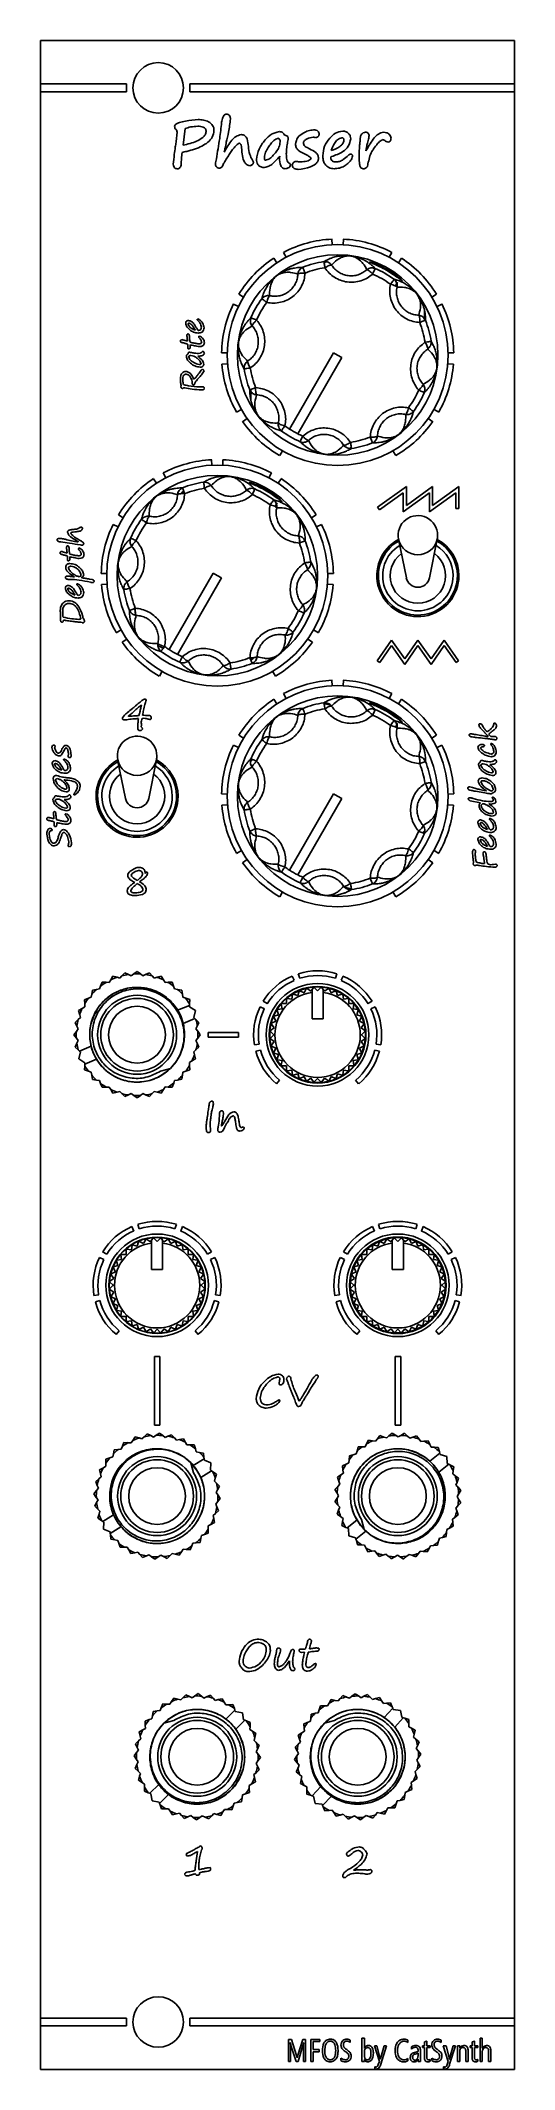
# Model space of a CAD drawing. Extents: x 90 to 120, y 105 to 234.
import ezdxf

# ---------------------------------------------------------------- set-up
doc = ezdxf.new("R2010")
doc.units = 0
doc.layers.get('0').update_dxf_attribs({"linetype": 'CONTINUOUS'})

msp = doc.modelspace()

# ---------------------------------------------------------------- linework, layer by layer
at = {"color": 7, "linetype": 'CONTINUOUS'}
for p, q in [((120.16, 233.94), (90.16, 233.94)), ((90.16, 233.94), (90.16, 231.19)), ((120.16, 231.19), (120.16, 233.94)), ((90.16, 231.19), (90.16, 230.69)), ((95.61, 231.19), (90.16, 231.19)), ((90.16, 230.69), (95.61, 230.69)), ((90.16, 230.69), (90.16, 108.69)), ((95.61, 230.69), (95.61, 231.19)), ((99.61, 231.19), (99.61, 230.69)), ((120.16, 231.19), (99.61, 231.19)), ((99.61, 230.69), (120.16, 230.69)), ((120.16, 230.69), (120.16, 231.19)), ((120.16, 108.69), (120.16, 230.69)), ((99.31, 228.37), (99.18, 227.31)), ((110.81, 227.27), (110.76, 226.95)), ((110.76, 226.95), (110.8, 227.01)), ((108.63, 221.01), (108.61, 221.36)), ((109.33, 221.36), (109.31, 221.01)), ((105.12, 219.87), (104.93, 220.16)), ((105.55, 220.52), (105.71, 220.21)), ((108.11, 219.87), (108.22, 219.93)), ((112.23, 220.21), (112.4, 220.52)), ((113.01, 220.16), (112.82, 219.87)), ((111.32, 219.47), (111.19, 219.55)), ((112.63, 218.4), (112.76, 218.64)), ((102.69, 217.1), (102.37, 217.25)), ((102.72, 217.88), (103.01, 217.69)), ((114.93, 217.69), (115.23, 217.88)), ((115.57, 217.25), (115.26, 217.1)), ((114.47, 216.84), (114.47, 216.2)), ((99.25, 214.96), (99.46, 214.89)), ((99.48, 214.47), (99.48, 214.67)), ((99.63, 214.63), (99.64, 214.53)), ((101.62, 214.16), (101.97, 214.15)), ((101.99, 213.47), (101.64, 213.45)), ((105.92, 209.33), (108.71, 214.17)), ((109.23, 213.87), (106.44, 209.03)), ((108.71, 214.17), (108.97, 214.02)), ((108.97, 214.02), (109.23, 213.87)), ((116.3, 213.45), (115.95, 213.47)), ((115.97, 214.15), (116.32, 214.16)), ((99.05, 212.01), (99.06, 212.09)), ((103.47, 211.19), (103.47, 211.83)), ((102.57, 210.4), (102.88, 210.58)), ((103.24, 210), (102.95, 209.8)), ((114.99, 209.8), (114.71, 210)), ((115.07, 210.58), (115.37, 210.4)), ((101.01, 207.04), (100.99, 207.39)), ((101.71, 207.39), (101.69, 207.04)), ((105.3, 207.65), (105.47, 207.96)), ((109.83, 208.16), (109.73, 208.1)), ((112.47, 207.96), (112.65, 207.65)), ((97.5, 205.9), (97.31, 206.19)), ((97.93, 206.55), (98.09, 206.24)), ((104.61, 206.24), (104.78, 206.55)), ((105.39, 206.19), (105.2, 205.9)), ((113.32, 205.69), (111.49, 204.38)), ((113.32, 204.49), (113.32, 205.69)), ((114.98, 205.69), (113.32, 204.49)), ((116.65, 205.69), (114.98, 204.49)), ((114.98, 204.49), (114.98, 205.69)), ((116.65, 204.3), (116.65, 205.69)), ((103.7, 205.5), (103.57, 205.58)), ((105.01, 204.43), (105.14, 204.67)), ((111.49, 204.38), (111.61, 204.22)), ((111.61, 204.22), (113.12, 205.3)), ((113.12, 204.1), (114.78, 205.3)), ((113.12, 205.3), (113.12, 204.1)), ((114.78, 204.1), (116.45, 205.3)), ((114.78, 205.3), (114.78, 204.1)), ((116.45, 205.3), (116.45, 204.3)), ((95.07, 203.13), (94.75, 203.28)), ((95.1, 203.91), (95.39, 203.72)), ((96.8, 203.43), (96.9, 203.52)), ((107.31, 203.72), (107.61, 203.91)), ((107.95, 203.28), (107.64, 203.13)), ((116.45, 204.3), (116.65, 204.3)), ((92.55, 202.19), (92.55, 202.2)), ((112.82, 202.35), (113.32, 199.91)), ((114.79, 199.91), (115.28, 202.35)), ((91.63, 201.54), (91.84, 201.47)), ((91.86, 201.05), (91.86, 201.25)), ((92.01, 201.21), (92.02, 201.11)), ((92.02, 199.81), (91.94, 199.81)), ((93.25, 199.83), (93.44, 199.8)), ((94, 200.19), (94.35, 200.18)), ((94.37, 199.5), (94.02, 199.48)), ((98.3, 195.36), (101.09, 200.2)), ((101.61, 199.9), (98.82, 195.06)), ((101.09, 200.2), (101.35, 200.05)), ((101.35, 200.05), (101.61, 199.9)), ((108.68, 199.48), (108.33, 199.5)), ((108.35, 200.18), (108.7, 200.19)), ((91.43, 197.2), (91.43, 197.34)), ((94.95, 196.43), (95.26, 196.61)), ((105.9, 196.66), (105.8, 196.58)), ((107.45, 196.61), (107.75, 196.43)), ((95.62, 196.03), (95.33, 195.83)), ((107.37, 195.83), (107.09, 196.03)), ((112.38, 195.97), (111.47, 194.65)), ((111.63, 194.54), (112.38, 195.62)), ((113.22, 194.77), (112.38, 195.97)), ((112.38, 195.62), (113.22, 194.42)), ((114.05, 195.97), (113.22, 194.77)), ((113.22, 194.42), (114.05, 195.62)), ((114.88, 194.77), (114.05, 195.97)), ((114.05, 195.62), (114.88, 194.42)), ((115.72, 195.97), (114.88, 194.77)), ((114.88, 194.42), (115.72, 195.62)), ((116.63, 194.65), (115.72, 195.97)), ((115.72, 195.62), (116.47, 194.54)), ((111.47, 194.65), (111.63, 194.54)), ((116.47, 194.54), (116.63, 194.65)), ((97.68, 193.68), (97.85, 193.99)), ((104.85, 193.99), (105.03, 193.68)), ((108.63, 193.07), (108.61, 193.42)), ((109.33, 193.42), (109.31, 193.07)), ((105.12, 191.93), (104.93, 192.22)), ((105.55, 192.58), (105.71, 192.27)), ((108.08, 191.95), (108.53, 191.84)), ((111.32, 191.53), (111.19, 191.61)), ((112.23, 192.27), (112.4, 192.58)), ((113.01, 192.22), (112.82, 191.93)), ((96.31, 190.42), (96.31, 190.58)), ((96.53, 190.73), (96.54, 190.67)), ((96.54, 190.67), (96.54, 190.61)), ((96.54, 190.61), (96.54, 190.55)), ((96.93, 191.19), (97.02, 191.19)), ((112.63, 190.46), (112.76, 190.7)), ((112.75, 190.82), (112.92, 190.72)), ((118.86, 190.64), (118.86, 190.68)), ((102.69, 189.16), (102.37, 189.31)), ((102.72, 189.94), (103.01, 189.75)), ((114.93, 189.75), (115.23, 189.94)), ((115.57, 189.31), (115.26, 189.16)), ((118.9, 189.86), (118.95, 189.86)), ((95.04, 188.38), (95.54, 185.94)), ((97.01, 185.94), (97.5, 188.38)), ((103.45, 188.25), (103.59, 188.4)), ((118.29, 186.29), (117.69, 186.39)), ((101.62, 186.22), (101.97, 186.21)), ((101.99, 185.53), (101.64, 185.51)), ((105.92, 181.39), (108.71, 186.23)), ((109.23, 185.93), (106.44, 181.09)), ((108.71, 186.23), (108.97, 186.08)), ((108.97, 186.08), (109.23, 185.93)), ((116.3, 185.51), (115.95, 185.53)), ((115.97, 186.21), (116.32, 186.22)), ((118.01, 185.66), (117.36, 185.79)), ((90.8, 184.7), (91.01, 184.64)), ((91.03, 184.21), (91.03, 184.41)), ((91.18, 184.37), (91.19, 184.27)), ((114.49, 183.9), (114.35, 183.75)), ((102.57, 182.46), (102.88, 182.64)), ((115.07, 182.64), (115.37, 182.46)), ((103.24, 182.06), (102.95, 181.86)), ((114.99, 181.86), (114.71, 182.06)), ((117.55, 181.77), (117.57, 181.9)), ((118.25, 181.95), (118.23, 182.17)), ((118.84, 181.76), (118.96, 181.77)), ((96.12, 180.62), (96.05, 180.66)), ((96.64, 180.16), (96.64, 180.19)), ((105.3, 179.71), (105.47, 180.02)), ((109.87, 180.2), (109.41, 180.31)), ((112.47, 180.02), (112.65, 179.71)), ((95.49, 174.9), (95.31, 174.7)), ((95.73, 174.78), (95.49, 174.9)), ((95.9, 174.7), (95.73, 174.78)), ((96.06, 174.82), (95.9, 174.7)), ((96.27, 174.97), (96.06, 174.82)), ((96.48, 174.82), (96.27, 174.97)), ((96.64, 174.7), (96.48, 174.82)), ((96.81, 174.78), (96.64, 174.7)), ((97.05, 174.9), (96.81, 174.78)), ((97.23, 174.7), (97.05, 174.9)), ((106.48, 174.83), (106.57, 174.55)), ((108.83, 174.55), (108.92, 174.83)), ((93.4, 173.54), (93.37, 173.35)), ((93.44, 173.8), (93.4, 173.54)), ((93.7, 173.84), (93.44, 173.8)), ((93.89, 173.87), (93.7, 173.84)), ((93.96, 174.05), (93.89, 173.87)), ((94.05, 174.3), (93.96, 174.05)), ((94.31, 174.29), (94.05, 174.3)), ((94.5, 174.28), (94.31, 174.29)), ((94.6, 174.44), (94.5, 174.28)), ((94.74, 174.67), (94.6, 174.44)), ((95, 174.61), (94.74, 174.67)), ((95.18, 174.56), (95, 174.61)), ((95.31, 174.7), (95.18, 174.56)), ((96.27, 173.97), (96.13, 173.97)), ((97.36, 174.56), (97.23, 174.7)), ((97.54, 174.61), (97.36, 174.56)), ((97.8, 174.67), (97.54, 174.61)), ((97.94, 174.44), (97.8, 174.67)), ((98.04, 174.28), (97.94, 174.44)), ((98.23, 174.29), (98.04, 174.28)), ((98.49, 174.3), (98.23, 174.29)), ((98.58, 174.05), (98.49, 174.3)), ((98.65, 173.87), (98.58, 174.05)), ((98.84, 173.84), (98.65, 173.87)), ((99.1, 173.8), (98.84, 173.84)), ((99.14, 173.54), (99.1, 173.8)), ((99.17, 173.35), (99.14, 173.54)), ((106.11, 173.52), (106.07, 173.22)), ((106.22, 174.42), (106.1, 174.69)), ((106.44, 173.45), (106.15, 173.54)), ((106.53, 173.73), (106.44, 173.45)), ((106.84, 173.62), (106.58, 173.75)), ((106.98, 173.88), (106.84, 173.62)), ((107.27, 173.72), (107.03, 173.9)), ((107.35, 173.84), (107.27, 173.72)), ((107.35, 173.84), (107.44, 173.96)), ((107.35, 173.65), (107.35, 173.84)), ((107.35, 173.65), (107.35, 171.97)), ((107.49, 173.97), (107.7, 173.75)), ((107.7, 173.75), (107.91, 173.97)), ((107.96, 173.96), (108.05, 173.84)), ((108.14, 173.72), (108.05, 173.84)), ((108.05, 173.84), (108.05, 173.65)), ((108.05, 173.65), (108.05, 171.97)), ((108.38, 173.9), (108.14, 173.72)), ((108.56, 173.62), (108.43, 173.88)), ((108.83, 173.75), (108.56, 173.62)), ((108.96, 173.45), (108.87, 173.73)), ((109.25, 173.54), (108.96, 173.45)), ((109.31, 174.69), (109.19, 174.42)), ((109.34, 173.22), (109.29, 173.52)), ((92.8, 172.64), (92.57, 172.5)), ((92.57, 172.5), (92.64, 172.24)), ((92.64, 172.24), (92.68, 172.06)), ((92.96, 172.74), (92.8, 172.64)), ((93.19, 173.28), (92.94, 173.19)), ((92.94, 173.19), (92.96, 172.93)), ((92.96, 172.93), (92.96, 172.74)), ((93.37, 173.35), (93.19, 173.28)), ((98.62, 172.84), (98.84, 172.52)), ((98.84, 172.52), (99.58, 172.83)), ((99.35, 173.29), (99.17, 173.35)), ((99.6, 173.2), (99.35, 173.29)), ((99.59, 172.93), (99.58, 172.83)), ((99.58, 172.83), (99.58, 172.74)), ((99.58, 172.74), (99.97, 172.5)), ((99.59, 172.93), (99.6, 173.2)), ((99.86, 172.06), (99.97, 172.5)), ((104.33, 172.61), (104.06, 172.74)), ((104.25, 173.1), (104.51, 172.94)), ((105.22, 172.24), (104.94, 172.14)), ((105.13, 172.52), (105.22, 172.24)), ((105.45, 172.61), (105.16, 172.56)), ((105.4, 172.9), (105.45, 172.61)), ((105.73, 172.94), (105.44, 172.94)), ((105.73, 173.24), (105.73, 172.94)), ((106.07, 173.22), (105.77, 173.27)), ((109.63, 173.27), (109.34, 173.22)), ((109.67, 172.94), (109.67, 173.24)), ((109.97, 172.94), (109.67, 172.94)), ((109.95, 172.61), (110, 172.9)), ((110.25, 172.56), (109.95, 172.61)), ((110.18, 172.24), (110.27, 172.52)), ((110.46, 172.14), (110.18, 172.24)), ((110.89, 172.94), (111.15, 173.1)), ((111.35, 172.74), (111.08, 172.61)), ((92.43, 171.18), (92.27, 170.97)), ((92.27, 170.97), (92.43, 170.76)), ((92.54, 171.93), (92.35, 171.75)), ((92.35, 171.75), (92.46, 171.51)), ((92.54, 171.34), (92.43, 171.18)), ((92.46, 171.51), (92.54, 171.34)), ((92.68, 172.06), (92.54, 171.93)), ((99.18, 171.69), (99.93, 172)), ((99.18, 171.69), (99.22, 171.54)), ((99.22, 171.29), (99.27, 170.97)), ((99.27, 170.97), (99.26, 170.89)), ((99.93, 172), (99.86, 172.06)), ((100, 171.93), (99.93, 172)), ((100.19, 171.75), (100, 171.93)), ((100, 171.34), (100.08, 171.51)), ((100.11, 171.19), (100, 171.34)), ((100.08, 171.51), (100.19, 171.75)), ((100.27, 170.97), (100.11, 171.19)), ((100.12, 170.76), (100.27, 170.97)), ((102.7, 171.12), (100.77, 171.12)), ((100.77, 171.12), (100.77, 170.82)), ((102.7, 170.82), (102.7, 171.12)), ((104.65, 170.97), (104.68, 170.97)), ((104.95, 171.41), (104.71, 171.23)), ((104.71, 171.18), (104.92, 170.97)), ((104.92, 170.97), (104.71, 170.76)), ((104.78, 171.65), (104.95, 171.41)), ((105.06, 171.83), (104.79, 171.7)), ((104.92, 172.1), (105.06, 171.83)), ((104.92, 170.97), (105, 170.97)), ((107.35, 171.97), (108.05, 171.97)), ((110.35, 171.83), (110.48, 172.1)), ((110.61, 171.7), (110.35, 171.83)), ((110.48, 170.97), (110.4, 170.97)), ((110.45, 171.41), (110.62, 171.65)), ((110.69, 171.23), (110.45, 171.41)), ((110.48, 170.97), (110.69, 171.18)), ((110.69, 170.76), (110.48, 170.97)), ((110.73, 170.97), (110.76, 170.97)), ((92.46, 170.43), (92.35, 170.19)), ((92.35, 170.19), (92.54, 170.01)), ((92.43, 170.76), (92.54, 170.6)), ((92.54, 170.6), (92.46, 170.43)), ((92.54, 170.01), (92.62, 169.94)), ((92.68, 169.88), (92.58, 169.44)), ((93.36, 170.25), (92.62, 169.94)), ((92.62, 169.94), (92.68, 169.88)), ((93.36, 170.25), (93.29, 170.6)), ((99.86, 169.89), (100, 170.01)), ((99.9, 169.7), (99.86, 169.89)), ((99.97, 169.44), (99.9, 169.7)), ((100, 170.61), (100.12, 170.76)), ((100.08, 170.43), (100, 170.61)), ((100, 170.01), (100.19, 170.19)), ((100.19, 170.19), (100.08, 170.43)), ((100.77, 170.82), (102.7, 170.82)), ((103.7, 170.33), (104, 170.38)), ((104.08, 170), (103.79, 169.92)), ((104.71, 170.71), (104.95, 170.54)), ((104.95, 170.54), (104.78, 170.3)), ((104.79, 170.25), (105.06, 170.11)), ((105.06, 170.11), (104.92, 169.85)), ((104.94, 169.8), (105.22, 169.71)), ((105.22, 169.71), (105.13, 169.43)), ((110.18, 169.71), (110.46, 169.8)), ((110.27, 169.43), (110.18, 169.71)), ((110.35, 170.11), (110.61, 170.25)), ((110.48, 169.85), (110.35, 170.11)), ((110.45, 170.54), (110.69, 170.71)), ((110.62, 170.3), (110.45, 170.54)), ((111.61, 169.92), (111.32, 170)), ((111.4, 170.38), (111.7, 170.33)), ((92.58, 169.44), (92.96, 169.2)), ((92.96, 169.01), (92.95, 168.75)), ((92.95, 168.75), (93.19, 168.66)), ((93.7, 169.42), (92.96, 169.11)), ((92.96, 169.2), (92.96, 169.11)), ((92.96, 169.11), (92.96, 169.01)), ((93.19, 168.66), (93.37, 168.59)), ((93.37, 168.59), (93.4, 168.4)), ((93.4, 168.4), (93.44, 168.14)), ((93.79, 169.29), (93.7, 169.42)), ((97.76, 168.67), (98.38, 168.84)), ((98.38, 168.84), (98.76, 169.3)), ((99.1, 168.15), (99.14, 168.41)), ((99.14, 168.41), (99.17, 168.59)), ((99.17, 168.59), (99.35, 168.66)), ((99.35, 168.66), (99.6, 168.75)), ((99.58, 169.21), (99.74, 169.31)), ((99.59, 169.02), (99.58, 169.21)), ((99.6, 168.75), (99.59, 169.02)), ((99.74, 169.31), (99.97, 169.44)), ((105.16, 169.38), (105.45, 169.34)), ((105.45, 169.34), (105.4, 169.04)), ((105.44, 169.01), (105.73, 169.01)), ((105.73, 169.01), (105.73, 168.71)), ((105.77, 168.68), (106.07, 168.72)), ((106.07, 168.72), (106.11, 168.43)), ((106.15, 168.4), (106.44, 168.49)), ((106.44, 168.49), (106.53, 168.21)), ((108.87, 168.21), (108.96, 168.49)), ((108.96, 168.49), (109.25, 168.4)), ((109.29, 168.43), (109.34, 168.72)), ((109.34, 168.72), (109.63, 168.68)), ((109.67, 169.01), (109.97, 169.01)), ((109.67, 168.71), (109.67, 169.01)), ((109.95, 169.34), (110.25, 169.38)), ((110, 169.04), (109.95, 169.34)), ((93.44, 168.14), (93.71, 168.1)), ((93.71, 168.1), (93.89, 168.07)), ((93.89, 168.07), (93.96, 167.89)), ((93.96, 167.89), (94.05, 167.65)), ((94.05, 167.65), (94.31, 167.66)), ((94.31, 167.66), (94.5, 167.66)), ((94.5, 167.66), (94.6, 167.5)), ((94.6, 167.5), (94.74, 167.28)), ((94.74, 167.28), (95, 167.34)), ((95, 167.34), (95.18, 167.38)), ((95.18, 167.38), (95.31, 167.24)), ((95.31, 167.24), (95.49, 167.05)), ((95.49, 167.05), (95.73, 167.16)), ((95.73, 167.16), (95.9, 167.24)), ((95.9, 167.24), (96.06, 167.13)), ((96.06, 167.13), (96.27, 166.97)), ((96.27, 166.97), (96.49, 167.13)), ((96.49, 167.13), (96.64, 167.24)), ((96.64, 167.24), (96.81, 167.16)), ((96.81, 167.16), (97.05, 167.05)), ((97.05, 167.05), (97.23, 167.24)), ((97.23, 167.24), (97.36, 167.38)), ((97.36, 167.38), (97.55, 167.34)), ((97.55, 167.34), (97.8, 167.28)), ((97.8, 167.28), (97.94, 167.5)), ((97.94, 167.5), (98.04, 167.67)), ((98.04, 167.67), (98.23, 167.66)), ((98.23, 167.66), (98.49, 167.65)), ((98.49, 167.65), (98.59, 167.9)), ((98.59, 167.9), (98.65, 168.07)), ((98.65, 168.07), (98.84, 168.1)), ((98.84, 168.1), (99.1, 168.15)), ((105.1, 167.87), (105.29, 168.1)), ((106.58, 168.19), (106.84, 168.33)), ((106.84, 168.33), (106.98, 168.06)), ((107.03, 168.05), (107.27, 168.22)), ((107.27, 168.22), (107.44, 167.98)), ((107.49, 167.98), (107.7, 168.19)), ((107.7, 168.19), (107.91, 167.98)), ((107.96, 167.98), (108.14, 168.22)), ((108.14, 168.22), (108.38, 168.05)), ((108.43, 168.06), (108.56, 168.33)), ((108.56, 168.33), (108.83, 168.19)), ((110.11, 168.1), (110.3, 167.87)), ((96.06, 158.54), (95.94, 158.82)), ((96.32, 158.96), (96.41, 158.67)), ((97.19, 157.96), (97.28, 158.09)), ((97.33, 158.09), (97.54, 157.88)), ((97.54, 157.88), (97.75, 158.09)), ((97.8, 158.09), (97.89, 157.96)), ((98.67, 158.67), (98.76, 158.96)), ((99.15, 158.82), (99.03, 158.54)), ((111.3, 158.54), (111.18, 158.82)), ((111.56, 158.96), (111.65, 158.67)), ((112.43, 157.96), (112.52, 158.09)), ((112.57, 158.09), (112.78, 157.88)), ((112.78, 157.88), (112.99, 158.09)), ((113.04, 158.09), (113.13, 157.96)), ((113.91, 158.67), (114, 158.96)), ((114.39, 158.82), (114.27, 158.54)), ((94.17, 156.73), (93.9, 156.86)), ((94.09, 157.22), (94.35, 157.07)), ((95.24, 157.03), (95.29, 156.73)), ((95.57, 157.06), (95.28, 157.06)), ((95.57, 157.36), (95.57, 157.06)), ((95.91, 157.35), (95.61, 157.39)), ((95.95, 157.64), (95.91, 157.35)), ((96.28, 157.58), (95.99, 157.67)), ((96.37, 157.86), (96.28, 157.58)), ((96.68, 157.74), (96.42, 157.88)), ((96.82, 158.01), (96.68, 157.74)), ((97.11, 157.85), (96.87, 158.02)), ((97.19, 157.96), (97.11, 157.85)), ((97.19, 157.77), (97.19, 157.96)), ((97.19, 157.77), (97.19, 156.1)), ((97.98, 157.85), (97.89, 157.96)), ((97.89, 157.96), (97.89, 157.77)), ((97.89, 157.77), (97.89, 156.1)), ((98.22, 158.02), (97.98, 157.85)), ((98.4, 157.74), (98.27, 158.01)), ((98.67, 157.88), (98.4, 157.74)), ((98.8, 157.58), (98.71, 157.86)), ((99.09, 157.67), (98.8, 157.58)), ((99.18, 157.35), (99.13, 157.64)), ((99.47, 157.39), (99.18, 157.35)), ((99.51, 157.06), (99.51, 157.36)), ((99.81, 157.06), (99.51, 157.06)), ((99.79, 156.73), (99.84, 157.03)), ((100.73, 157.07), (100.99, 157.22)), ((101.19, 156.86), (100.92, 156.73)), ((109.41, 156.73), (109.14, 156.86)), ((109.33, 157.22), (109.59, 157.07)), ((110.48, 157.03), (110.53, 156.73)), ((110.81, 157.06), (110.52, 157.06)), ((110.81, 157.36), (110.81, 157.06)), ((111.15, 157.35), (110.85, 157.39)), ((111.19, 157.64), (111.15, 157.35)), ((111.52, 157.58), (111.23, 157.67)), ((111.61, 157.86), (111.52, 157.58)), ((111.92, 157.74), (111.66, 157.88)), ((112.06, 158.01), (111.92, 157.74)), ((112.35, 157.85), (112.11, 158.02)), ((112.43, 157.96), (112.35, 157.85)), ((112.43, 157.77), (112.43, 157.96)), ((112.43, 157.77), (112.43, 156.1)), ((113.22, 157.85), (113.13, 157.96)), ((113.13, 157.96), (113.13, 157.77)), ((113.13, 157.77), (113.13, 156.1)), ((113.46, 158.02), (113.22, 157.85)), ((113.64, 157.74), (113.51, 158.01)), ((113.91, 157.88), (113.64, 157.74)), ((114.04, 157.58), (113.95, 157.86)), ((114.33, 157.67), (114.04, 157.58)), ((114.42, 157.35), (114.37, 157.64)), ((114.71, 157.39), (114.42, 157.35)), ((114.75, 157.06), (114.75, 157.36)), ((115.05, 157.06), (114.75, 157.06)), ((115.03, 156.73), (115.08, 157.03)), ((115.97, 157.07), (116.23, 157.22)), ((116.43, 156.86), (116.16, 156.73)), ((94.79, 155.53), (94.55, 155.36)), ((94.62, 155.77), (94.79, 155.53)), ((94.9, 155.96), (94.63, 155.82)), ((94.76, 156.22), (94.9, 155.96)), ((95.06, 156.36), (94.78, 156.27)), ((94.97, 156.64), (95.06, 156.36)), ((95.29, 156.73), (95, 156.69)), ((97.19, 156.1), (97.89, 156.1)), ((100.09, 156.69), (99.79, 156.73)), ((100.02, 156.36), (100.11, 156.64)), ((100.3, 156.27), (100.02, 156.36)), ((100.19, 155.96), (100.32, 156.22)), ((100.45, 155.82), (100.19, 155.96)), ((100.29, 155.53), (100.46, 155.77)), ((100.53, 155.36), (100.29, 155.53)), ((110.03, 155.53), (109.79, 155.36)), ((109.86, 155.77), (110.03, 155.53)), ((110.14, 155.96), (109.87, 155.82)), ((110, 156.22), (110.14, 155.96)), ((110.3, 156.36), (110.02, 156.27)), ((110.21, 156.64), (110.3, 156.36)), ((110.53, 156.73), (110.24, 156.69)), ((112.43, 156.1), (113.13, 156.1)), ((115.33, 156.69), (115.03, 156.73)), ((115.26, 156.36), (115.35, 156.64)), ((115.54, 156.27), (115.26, 156.36)), ((115.43, 155.96), (115.56, 156.22)), ((115.69, 155.82), (115.43, 155.96)), ((115.53, 155.53), (115.7, 155.77)), ((115.77, 155.36), (115.53, 155.53)), ((93.54, 154.45), (93.84, 154.5)), ((94.49, 155.1), (94.52, 155.1)), ((94.55, 155.31), (94.76, 155.1)), ((94.76, 155.1), (94.55, 154.89)), ((94.55, 154.84), (94.79, 154.66)), ((94.79, 154.66), (94.62, 154.42)), ((94.63, 154.37), (94.9, 154.24)), ((94.76, 155.1), (94.84, 155.1)), ((94.9, 154.24), (94.76, 153.97)), ((100.19, 154.24), (100.45, 154.37)), ((100.32, 153.97), (100.19, 154.24)), ((100.32, 155.1), (100.24, 155.1)), ((100.29, 154.66), (100.53, 154.84)), ((100.46, 154.42), (100.29, 154.66)), ((100.32, 155.1), (100.53, 155.31)), ((100.53, 154.89), (100.32, 155.1)), ((100.57, 155.1), (100.6, 155.1)), ((101.24, 154.5), (101.54, 154.45)), ((108.78, 154.45), (109.08, 154.5)), ((109.73, 155.1), (109.76, 155.1)), ((109.79, 155.31), (110, 155.1)), ((110, 155.1), (109.79, 154.89)), ((109.79, 154.84), (110.03, 154.66)), ((110.03, 154.66), (109.86, 154.42)), ((109.87, 154.37), (110.14, 154.24)), ((110, 155.1), (110.08, 155.1)), ((110.14, 154.24), (110, 153.97)), ((115.43, 154.24), (115.69, 154.37)), ((115.56, 153.97), (115.43, 154.24)), ((115.56, 155.1), (115.48, 155.1)), ((115.53, 154.66), (115.77, 154.84)), ((115.7, 154.42), (115.53, 154.66)), ((115.56, 155.1), (115.77, 155.31)), ((115.77, 154.89), (115.56, 155.1)), ((115.81, 155.1), (115.84, 155.1)), ((116.48, 154.5), (116.78, 154.45)), ((93.92, 154.13), (93.63, 154.05)), ((94.78, 153.93), (95.06, 153.83)), ((95.06, 153.83), (94.97, 153.55)), ((95, 153.51), (95.29, 153.46)), ((95.29, 153.46), (95.24, 153.17)), ((95.28, 153.13), (95.57, 153.13)), ((95.57, 153.13), (95.57, 152.83)), ((99.51, 153.13), (99.81, 153.13)), ((99.51, 152.83), (99.51, 153.13)), ((99.79, 153.46), (100.09, 153.51)), ((99.84, 153.17), (99.79, 153.46)), ((100.02, 153.83), (100.3, 153.93)), ((100.11, 153.55), (100.02, 153.83)), ((101.45, 154.05), (101.16, 154.13)), ((109.16, 154.13), (108.87, 154.05)), ((110.02, 153.93), (110.3, 153.83)), ((110.3, 153.83), (110.21, 153.55)), ((110.24, 153.51), (110.53, 153.46)), ((110.53, 153.46), (110.48, 153.17)), ((110.52, 153.13), (110.81, 153.13)), ((110.81, 153.13), (110.81, 152.83)), ((114.75, 153.13), (115.05, 153.13)), ((114.75, 152.83), (114.75, 153.13)), ((115.03, 153.46), (115.33, 153.51)), ((115.08, 153.17), (115.03, 153.46)), ((115.26, 153.83), (115.54, 153.93)), ((115.35, 153.55), (115.26, 153.83)), ((116.69, 154.05), (116.4, 154.13)), ((94.94, 151.99), (95.13, 152.22)), ((95.61, 152.8), (95.91, 152.85)), ((95.91, 152.85), (95.95, 152.55)), ((95.99, 152.53), (96.28, 152.62)), ((96.28, 152.62), (96.37, 152.34)), ((96.42, 152.32), (96.68, 152.45)), ((96.68, 152.45), (96.82, 152.19)), ((96.87, 152.17), (97.11, 152.35)), ((97.11, 152.35), (97.28, 152.11)), ((97.33, 152.1), (97.54, 152.32)), ((97.54, 152.32), (97.75, 152.1)), ((97.8, 152.11), (97.98, 152.35)), ((97.98, 152.35), (98.22, 152.17)), ((98.27, 152.19), (98.4, 152.45)), ((98.4, 152.45), (98.67, 152.32)), ((98.71, 152.34), (98.8, 152.62)), ((98.8, 152.62), (99.09, 152.53)), ((99.13, 152.55), (99.18, 152.85)), ((99.18, 152.85), (99.47, 152.8)), ((99.95, 152.22), (100.14, 151.99)), ((110.18, 151.99), (110.37, 152.22)), ((110.85, 152.8), (111.15, 152.85)), ((111.15, 152.85), (111.19, 152.55)), ((111.23, 152.53), (111.52, 152.62)), ((111.52, 152.62), (111.61, 152.34)), ((111.66, 152.32), (111.92, 152.45)), ((111.92, 152.45), (112.06, 152.19)), ((112.11, 152.17), (112.35, 152.35)), ((112.35, 152.35), (112.52, 152.11)), ((112.57, 152.1), (112.78, 152.32)), ((112.78, 152.32), (112.99, 152.1)), ((113.04, 152.11), (113.22, 152.35)), ((113.22, 152.35), (113.46, 152.17)), ((113.51, 152.19), (113.64, 152.45)), ((113.64, 152.45), (113.91, 152.32)), ((113.95, 152.34), (114.04, 152.62)), ((114.04, 152.62), (114.33, 152.53)), ((114.37, 152.55), (114.42, 152.85)), ((114.42, 152.85), (114.71, 152.8)), ((115.19, 152.22), (115.38, 151.99)), ((97.37, 150.6), (97.37, 146.25)), ((97.72, 150.6), (97.37, 150.6)), ((97.72, 146.25), (97.72, 150.6)), ((112.96, 150.6), (112.61, 150.6)), ((112.61, 150.6), (112.61, 146.25)), ((112.96, 146.25), (112.96, 150.6)), ((96, 145.28), (95.9, 145.12)), ((96.15, 145.5), (96, 145.28)), ((96.4, 145.43), (96.15, 145.5)), ((96.58, 145.37), (96.4, 145.43)), ((96.72, 145.51), (96.58, 145.37)), ((96.91, 145.7), (96.72, 145.51)), ((97.14, 145.58), (96.91, 145.7)), ((97.31, 145.49), (97.14, 145.58)), ((97.47, 145.6), (97.31, 145.49)), ((97.37, 146.25), (97.72, 146.25)), ((97.69, 145.74), (97.47, 145.6)), ((97.9, 145.58), (97.69, 145.74)), ((98.05, 145.46), (97.9, 145.58)), ((98.22, 145.54), (98.05, 145.46)), ((98.46, 145.64), (98.22, 145.54)), ((98.64, 145.44), (98.46, 145.64)), ((98.76, 145.29), (98.64, 145.44)), ((98.95, 145.33), (98.76, 145.29)), ((99.21, 145.38), (98.95, 145.33)), ((99.34, 145.15), (99.21, 145.38)), ((110.92, 145.29), (110.8, 145.05)), ((111.18, 145.25), (110.92, 145.29)), ((111.37, 145.22), (111.18, 145.25)), ((111.49, 145.37), (111.37, 145.22)), ((111.65, 145.58), (111.49, 145.37)), ((111.9, 145.49), (111.65, 145.58)), ((112.08, 145.43), (111.9, 145.49)), ((112.22, 145.56), (112.08, 145.43)), ((112.42, 145.73), (112.22, 145.56)), ((112.64, 145.6), (112.42, 145.73)), ((112.61, 146.25), (112.96, 146.25)), ((112.81, 145.5), (112.64, 145.6)), ((112.97, 145.59), (112.81, 145.5)), ((113.2, 145.73), (112.97, 145.59)), ((113.4, 145.55), (113.2, 145.73)), ((113.54, 145.42), (113.4, 145.55)), ((113.72, 145.48), (113.54, 145.42)), ((113.97, 145.57), (113.72, 145.48)), ((114.13, 145.35), (113.97, 145.57)), ((114.24, 145.2), (114.13, 145.35)), ((114.43, 145.23), (114.24, 145.2)), ((114.69, 145.26), (114.43, 145.23)), ((114.81, 145.02), (114.69, 145.26)), ((94.55, 144.17), (94.3, 144.09)), ((94.3, 144.09), (94.3, 143.83)), ((94.73, 144.23), (94.55, 144.17)), ((94.77, 144.42), (94.73, 144.23)), ((94.82, 144.68), (94.77, 144.42)), ((95.08, 144.71), (94.82, 144.68)), ((95.27, 144.73), (95.08, 144.71)), ((95.34, 144.91), (95.27, 144.73)), ((95.44, 145.15), (95.34, 144.91)), ((95.71, 145.13), (95.44, 145.15)), ((95.9, 145.12), (95.71, 145.13)), ((97.22, 144.69), (97.54, 144.75)), ((97.54, 144.75), (97.62, 144.73)), ((99.67, 143.86), (99.22, 144.23)), ((99.43, 144.99), (99.34, 145.15)), ((99.62, 144.99), (99.43, 144.99)), ((99.88, 144.99), (99.62, 144.99)), ((99.83, 143.69), (100.51, 144.11)), ((99.97, 144.74), (99.88, 144.99)), ((100.02, 144.56), (99.97, 144.74)), ((100.21, 144.52), (100.02, 144.56)), ((100.47, 144.47), (100.21, 144.52)), ((100.5, 144.21), (100.47, 144.47)), ((100.5, 144.21), (100.51, 144.11)), ((100.51, 144.11), (100.53, 144.02)), ((100.53, 144.02), (100.95, 143.85)), ((109.69, 144.04), (109.68, 143.85)), ((109.71, 144.31), (109.69, 144.04)), ((109.96, 144.37), (109.71, 144.31)), ((110.15, 144.42), (109.96, 144.37)), ((110.2, 144.6), (110.15, 144.42)), ((110.27, 144.86), (110.2, 144.6)), ((110.53, 144.87), (110.27, 144.86)), ((110.72, 144.88), (110.53, 144.87)), ((110.8, 145.05), (110.72, 144.88)), ((114.8, 143.96), (115.43, 144.47)), ((114.89, 144.85), (114.81, 145.02)), ((115.08, 144.84), (114.89, 144.85)), ((115.34, 144.82), (115.08, 144.84)), ((115.41, 144.56), (115.34, 144.82)), ((115.41, 144.56), (115.43, 144.47)), ((115.43, 144.47), (115.45, 144.38)), ((115.45, 144.38), (115.89, 144.26)), ((115.91, 143.81), (115.89, 144.26)), ((93.85, 142.84), (93.65, 142.67)), ((93.65, 142.67), (93.75, 142.43)), ((93.99, 142.97), (93.85, 142.84)), ((94.14, 143.54), (93.9, 143.41)), ((93.9, 143.41), (93.96, 143.15)), ((93.96, 143.15), (93.99, 142.97)), ((94.3, 143.64), (94.14, 143.54)), ((94.3, 143.83), (94.3, 143.64)), ((99.84, 143.23), (99.67, 143.86)), ((99.75, 143.78), (99.83, 143.69)), ((100.3, 142.92), (100.99, 143.34)), ((100.91, 143.39), (100.95, 143.85)), ((100.99, 143.34), (100.91, 143.39)), ((101.07, 143.29), (100.99, 143.34)), ((101.29, 143.14), (101.07, 143.29)), ((101.17, 142.7), (101.22, 142.89)), ((101.3, 142.57), (101.17, 142.7)), ((101.22, 142.89), (101.29, 143.14)), ((109.17, 143.09), (108.96, 142.94)), ((108.96, 142.94), (109.05, 142.69)), ((109.05, 142.69), (109.11, 142.51)), ((109.33, 143.21), (109.17, 143.09)), ((109.51, 143.77), (109.27, 143.66)), ((109.27, 143.66), (109.3, 143.4)), ((109.3, 143.4), (109.33, 143.21)), ((109.68, 143.85), (109.51, 143.77)), ((115.37, 143.26), (116, 143.77)), ((115.37, 143.26), (115.4, 143.22)), ((116, 143.77), (115.91, 143.81)), ((116.08, 143.72), (116, 143.77)), ((116.32, 143.61), (116.08, 143.72)), ((116.26, 143.16), (116.28, 143.35)), ((116.41, 143.04), (116.26, 143.16)), ((116.28, 143.35), (116.32, 143.61)), ((116.62, 142.88), (116.41, 143.04)), ((116.53, 142.63), (116.62, 142.88)), ((93.71, 142.1), (93.54, 141.89)), ((93.54, 141.89), (93.69, 141.67)), ((93.69, 141.67), (93.8, 141.52)), ((93.83, 142.25), (93.71, 142.1)), ((93.8, 141.52), (93.71, 141.35)), ((93.75, 142.43), (93.83, 142.25)), ((94.54, 141.75), (94.54, 141.6)), ((94.57, 142.18), (94.6, 142.28)), ((101.26, 141.24), (101.37, 141.39)), ((101.28, 141.98), (101.37, 142.15)), ((101.39, 141.82), (101.28, 141.98)), ((101.49, 142.38), (101.3, 142.57)), ((101.37, 142.15), (101.49, 142.38)), ((101.37, 141.39), (101.54, 141.6)), ((101.54, 141.6), (101.39, 141.82)), ((108.98, 142.36), (108.8, 142.17)), ((108.8, 142.17), (108.94, 141.94)), ((108.93, 141.61), (108.8, 141.38)), ((108.8, 141.38), (108.97, 141.19)), ((109.03, 141.77), (108.93, 141.61)), ((108.94, 141.94), (109.03, 141.77)), ((109.11, 142.51), (108.98, 142.36)), ((115.78, 141.75), (115.78, 141.89)), ((116.46, 142.45), (116.53, 142.63)), ((116.59, 142.31), (116.46, 142.45)), ((116.53, 141.72), (116.63, 141.88)), ((116.63, 141.56), (116.53, 141.72)), ((116.76, 142.11), (116.59, 142.31)), ((116.63, 141.88), (116.76, 142.11)), ((116.76, 141.33), (116.63, 141.56)), ((93.71, 141.35), (93.59, 141.11)), ((93.59, 141.11), (93.78, 140.93)), ((93.78, 140.93), (93.91, 140.79)), ((93.86, 140.61), (93.79, 140.35)), ((93.79, 140.35), (94.01, 140.21)), ((93.91, 140.79), (93.86, 140.61)), ((94.01, 140.21), (94.1, 140.15)), ((94.78, 140.57), (94.1, 140.15)), ((94.1, 140.15), (94.17, 140.1)), ((94.17, 140.1), (94.14, 139.65)), ((100.95, 139.95), (101.18, 140.08)), ((101.09, 140.53), (101.23, 140.65)), ((101.13, 140.34), (101.09, 140.53)), ((101.18, 140.08), (101.13, 140.34)), ((101.23, 140.65), (101.43, 140.82)), ((101.33, 141.07), (101.26, 141.24)), ((101.43, 140.82), (101.33, 141.07)), ((109.03, 140.86), (108.94, 140.61)), ((108.94, 140.61), (109.16, 140.45)), ((108.97, 141.19), (109.1, 141.04)), ((109.1, 141.04), (109.03, 140.86)), ((109.16, 140.45), (109.31, 140.34)), ((109.28, 140.15), (109.24, 139.89)), ((109.31, 140.34), (109.28, 140.15)), ((110.19, 140.23), (109.57, 139.73)), ((110.48, 140.26), (110.65, 139.64)), ((116.24, 140.29), (116.39, 140.4)), ((116.26, 140.1), (116.24, 140.29)), ((116.29, 139.84), (116.26, 140.1)), ((116.39, 140.4), (116.6, 140.56)), ((116.45, 140.99), (116.58, 141.13)), ((116.51, 140.81), (116.45, 140.99)), ((116.6, 140.56), (116.51, 140.81)), ((116.58, 141.13), (116.76, 141.33)), ((94.14, 139.65), (94.56, 139.48)), ((94.56, 139.48), (94.57, 139.39)), ((95.25, 139.81), (94.57, 139.39)), ((94.57, 139.39), (94.58, 139.29)), ((94.58, 139.29), (94.61, 139.02)), ((94.61, 139.02), (94.87, 138.97)), ((94.87, 138.97), (95.06, 138.94)), ((95.06, 138.94), (95.12, 138.76)), ((99.81, 138.76), (100, 138.79)), ((100, 138.79), (100.26, 138.82)), ((100.26, 138.82), (100.31, 139.08)), ((100.31, 139.08), (100.35, 139.26)), ((100.35, 139.26), (100.53, 139.32)), ((100.53, 139.32), (100.78, 139.4)), ((100.78, 139.86), (100.95, 139.95)), ((100.78, 139.67), (100.78, 139.86)), ((100.78, 139.4), (100.78, 139.67)), ((109.24, 139.89), (109.48, 139.77)), ((109.48, 139.77), (109.57, 139.73)), ((109.57, 139.73), (109.65, 139.69)), ((109.65, 139.69), (109.67, 139.23)), ((109.67, 139.23), (110.11, 139.11)), ((110.11, 139.11), (110.13, 139.03)), ((110.76, 139.53), (110.13, 139.03)), ((110.13, 139.03), (110.16, 138.93)), ((110.16, 138.93), (110.22, 138.67)), ((110.65, 139.64), (111.1, 139.26)), ((113.1, 138.8), (112.78, 138.75)), ((115.3, 138.64), (115.36, 138.89)), ((115.36, 138.89), (115.41, 139.08)), ((115.41, 139.08), (115.6, 139.12)), ((115.6, 139.12), (115.85, 139.19)), ((115.85, 139.19), (115.87, 139.45)), ((115.87, 139.45), (115.88, 139.64)), ((115.88, 139.64), (116.06, 139.72)), ((116.06, 139.72), (116.29, 139.84)), ((95.12, 138.76), (95.2, 138.51)), ((95.2, 138.51), (95.46, 138.51)), ((95.46, 138.51), (95.65, 138.51)), ((95.65, 138.51), (95.75, 138.34)), ((95.75, 138.34), (95.88, 138.11)), ((95.88, 138.11), (96.13, 138.16)), ((96.13, 138.16), (96.32, 138.2)), ((96.32, 138.2), (96.45, 138.06)), ((96.45, 138.06), (96.62, 137.86)), ((96.62, 137.86), (96.86, 137.96)), ((96.86, 137.96), (97.04, 138.03)), ((97.04, 138.03), (97.19, 137.91)), ((97.19, 137.91), (97.39, 137.75)), ((97.39, 137.75), (97.61, 137.9)), ((97.61, 137.9), (97.77, 138)), ((97.77, 138), (97.94, 137.92)), ((97.94, 137.92), (98.18, 137.8)), ((98.18, 137.8), (98.36, 137.99)), ((98.36, 137.99), (98.5, 138.12)), ((98.5, 138.12), (98.68, 138.07)), ((98.68, 138.07), (98.94, 138)), ((98.94, 138), (99.08, 138.22)), ((99.08, 138.22), (99.19, 138.38)), ((99.19, 138.38), (99.38, 138.36)), ((99.38, 138.36), (99.64, 138.34)), ((99.64, 138.34), (99.74, 138.59)), ((99.74, 138.59), (99.81, 138.76)), ((110.22, 138.67), (110.49, 138.66)), ((110.49, 138.66), (110.68, 138.64)), ((110.68, 138.64), (110.76, 138.47)), ((110.76, 138.47), (110.87, 138.23)), ((110.87, 138.23), (111.13, 138.27)), ((111.13, 138.27), (111.32, 138.29)), ((111.32, 138.29), (111.43, 138.14)), ((111.43, 138.14), (111.59, 137.93)), ((111.59, 137.93), (111.84, 138.01)), ((111.84, 138.01), (112.02, 138.07)), ((112.02, 138.07), (112.16, 137.95)), ((112.16, 137.95), (112.36, 137.77)), ((112.36, 137.77), (112.59, 137.9)), ((112.59, 137.9), (112.75, 138)), ((112.78, 138.75), (112.7, 138.76)), ((112.75, 138), (112.92, 137.9)), ((112.92, 137.9), (113.14, 137.76)), ((113.14, 137.76), (113.34, 137.94)), ((113.34, 137.94), (113.49, 138.06)), ((113.49, 138.06), (113.67, 138)), ((113.67, 138), (113.91, 137.91)), ((113.91, 137.91), (114.08, 138.12)), ((114.08, 138.12), (114.19, 138.27)), ((114.19, 138.27), (114.38, 138.24)), ((114.38, 138.24), (114.64, 138.21)), ((114.64, 138.21), (114.76, 138.44)), ((114.76, 138.44), (114.84, 138.61)), ((114.84, 138.61), (115.03, 138.62)), ((115.03, 138.62), (115.3, 138.64)), ((107.26, 132.37), (107.18, 132.08)), ((105.92, 131.23), (105.92, 131.28)), ((106.61, 132.05), (106.88, 132.05)), ((106.83, 131.86), (106.69, 131.85)), ((97.9, 128.59), (97.8, 128.34)), ((98.16, 128.58), (97.9, 128.59)), ((98.35, 128.57), (98.16, 128.58)), ((98.45, 128.73), (98.35, 128.57)), ((98.59, 128.95), (98.45, 128.73)), ((98.85, 128.89), (98.59, 128.95)), ((99.04, 128.84), (98.85, 128.89)), ((99.17, 128.98), (99.04, 128.84)), ((99.35, 129.17), (99.17, 128.98)), ((99.59, 129.06), (99.35, 129.17)), ((99.76, 128.97), (99.59, 129.06)), ((99.91, 129.08), (99.76, 128.97)), ((100.13, 129.24), (99.91, 129.08)), ((100.34, 129.08), (100.13, 129.24)), ((100.49, 128.96), (100.34, 129.08)), ((100.67, 129.04), (100.49, 128.96)), ((100.91, 129.15), (100.67, 129.04)), ((101.09, 128.95), (100.91, 129.15)), ((101.21, 128.81), (101.09, 128.95)), ((101.4, 128.86), (101.21, 128.81)), ((101.66, 128.91), (101.4, 128.86)), ((101.79, 128.69), (101.66, 128.91)), ((101.89, 128.52), (101.79, 128.69)), ((102.08, 128.53), (101.89, 128.52)), ((102.34, 128.54), (102.08, 128.53)), ((102.43, 128.29), (102.34, 128.54)), ((108.43, 128.63), (108.33, 128.47)), ((108.55, 128.86), (108.43, 128.63)), ((108.81, 128.81), (108.55, 128.86)), ((109, 128.78), (108.81, 128.81)), ((109.12, 128.92), (109, 128.78)), ((109.3, 129.12), (109.12, 128.92)), ((109.54, 129.02), (109.3, 129.12)), ((109.72, 128.95), (109.54, 129.02)), ((109.86, 129.07), (109.72, 128.95)), ((110.07, 129.23), (109.86, 129.07)), ((110.29, 129.09), (110.07, 129.23)), ((110.45, 128.98), (110.29, 129.09)), ((110.62, 129.07), (110.45, 128.98)), ((110.85, 129.19), (110.62, 129.07)), ((111.04, 129), (110.85, 129.19)), ((111.18, 128.87), (111.04, 129)), ((111.36, 128.92), (111.18, 128.87)), ((111.61, 128.99), (111.36, 128.92)), ((111.76, 128.77), (111.61, 128.99)), ((111.87, 128.62), (111.76, 128.77)), ((112.06, 128.63), (111.87, 128.62)), ((112.32, 128.65), (112.06, 128.63)), ((112.42, 128.41), (112.32, 128.65)), ((97.03, 127.59), (96.78, 127.5)), ((96.78, 127.5), (96.79, 127.24)), ((96.79, 127.24), (96.8, 127.04)), ((97.21, 127.65), (97.03, 127.59)), ((97.24, 127.84), (97.21, 127.65)), ((97.29, 128.1), (97.24, 127.84)), ((97.55, 128.14), (97.29, 128.1)), ((97.74, 128.16), (97.55, 128.14)), ((97.97, 127.37), (97.59, 126.91)), ((97.8, 128.34), (97.74, 128.16)), ((98.6, 127.54), (97.97, 127.37)), ((101.81, 127.69), (101.89, 127.63)), ((101.89, 127.63), (102.46, 128.19)), ((102.43, 128.29), (102.46, 128.19)), ((102.46, 128.19), (102.49, 128.11)), ((102.49, 128.11), (102.94, 128.03)), ((102.52, 126.99), (103.09, 127.55)), ((103.01, 127.58), (102.94, 128.03)), ((103.09, 127.55), (103.01, 127.58)), ((103.19, 127.51), (103.09, 127.55)), ((103.43, 127.42), (103.19, 127.51)), ((103.42, 127.16), (103.43, 127.42)), ((107.07, 127.42), (106.82, 127.32)), ((106.82, 127.32), (106.85, 127.05)), ((107.24, 127.49), (107.07, 127.42)), ((107.27, 127.68), (107.24, 127.49)), ((107.3, 127.94), (107.27, 127.68)), ((107.55, 128), (107.3, 127.94)), ((107.74, 128.03), (107.55, 128)), ((107.8, 128.21), (107.74, 128.03)), ((108.13, 127.37), (107.75, 126.91)), ((107.88, 128.47), (107.8, 128.21)), ((108.14, 128.47), (107.88, 128.47)), ((108.76, 127.54), (108.13, 127.37)), ((108.33, 128.47), (108.14, 128.47)), ((111.92, 127.73), (112.46, 128.32)), ((112.42, 128.41), (112.46, 128.32)), ((112.46, 128.32), (112.49, 128.23)), ((112.49, 128.23), (112.95, 128.18)), ((112.58, 127.12), (113.12, 127.71)), ((113.04, 127.74), (112.95, 128.18)), ((113.12, 127.71), (113.04, 127.74)), ((113.22, 127.68), (113.12, 127.71)), ((113.47, 127.6), (113.22, 127.68)), ((113.47, 127.33), (113.47, 127.6)), ((113.47, 127.14), (113.47, 127.33)), ((96.36, 126.24), (96.17, 126.06)), ((96.17, 126.06), (96.28, 125.82)), ((96.51, 126.37), (96.36, 126.24)), ((96.63, 126.95), (96.4, 126.81)), ((96.4, 126.81), (96.46, 126.55)), ((96.46, 126.55), (96.51, 126.37)), ((96.8, 127.04), (96.63, 126.95)), ((103.41, 126.97), (103.42, 127.16)), ((103.57, 126.86), (103.41, 126.97)), ((103.79, 126.72), (103.57, 126.86)), ((103.68, 126.28), (103.73, 126.47)), ((103.82, 126.15), (103.68, 126.28)), ((103.73, 126.47), (103.79, 126.72)), ((104.01, 125.97), (103.82, 126.15)), ((103.9, 125.73), (104.01, 125.97)), ((106.48, 126.04), (106.29, 125.85)), ((106.7, 126.76), (106.48, 126.61)), ((106.48, 126.61), (106.56, 126.36)), ((106.61, 126.17), (106.48, 126.04)), ((106.56, 126.36), (106.61, 126.17)), ((106.86, 126.86), (106.7, 126.76)), ((106.85, 127.05), (106.86, 126.86)), ((113.64, 127.05), (113.47, 127.14)), ((113.87, 126.92), (113.64, 127.05)), ((113.78, 126.48), (113.82, 126.66)), ((113.93, 126.35), (113.78, 126.48)), ((113.82, 126.66), (113.87, 126.92)), ((114.13, 126.18), (113.93, 126.35)), ((113.95, 125.76), (114.03, 125.94)), ((114.03, 125.94), (114.13, 126.18)), ((96.24, 125.5), (96.08, 125.29)), ((96.08, 125.29), (96.23, 125.07)), ((96.26, 124.74), (96.15, 124.5)), ((96.23, 125.07), (96.34, 124.91)), ((96.35, 125.65), (96.24, 125.5)), ((96.34, 124.91), (96.26, 124.74)), ((96.28, 125.82), (96.35, 125.65)), ((97.08, 125.24), (97.09, 125.32)), ((97.14, 124.92), (97.08, 125.24)), ((103.81, 124.82), (103.92, 124.98)), ((103.89, 124.65), (103.81, 124.82)), ((103.82, 125.56), (103.9, 125.73)), ((103.93, 125.4), (103.82, 125.56)), ((103.99, 124.41), (103.89, 124.65)), ((103.92, 124.98), (104.08, 125.19)), ((104.08, 125.19), (103.93, 125.4)), ((106.39, 125.29), (106.24, 125.07)), ((106.24, 125.07), (106.41, 124.86)), ((106.29, 125.85), (106.41, 125.62)), ((106.5, 125.45), (106.39, 125.29)), ((106.41, 125.62), (106.5, 125.45)), ((106.41, 124.86), (106.53, 124.71)), ((106.53, 124.71), (106.46, 124.54)), ((107.24, 125.24), (107.25, 125.32)), ((107.3, 124.92), (107.24, 125.24)), ((114.07, 125.61), (113.95, 125.76)), ((113.99, 125.03), (114.09, 125.19)), ((114.07, 124.86), (113.99, 125.03)), ((114.24, 125.41), (114.07, 125.61)), ((114.19, 124.62), (114.07, 124.86)), ((114.09, 125.19), (114.24, 125.41)), ((96.15, 124.5), (96.34, 124.32)), ((96.34, 124.32), (96.48, 124.19)), ((96.43, 124.01), (96.37, 123.75)), ((96.37, 123.75), (96.59, 123.61)), ((96.48, 124.19), (96.43, 124.01)), ((96.59, 123.61), (96.75, 123.51)), ((96.75, 123.51), (96.74, 123.32)), ((97.64, 123.49), (97.07, 122.93)), ((97.64, 123.49), (97.43, 123.83)), ((103.37, 123.43), (103.53, 123.53)), ((103.37, 123.24), (103.37, 123.43)), ((103.53, 123.53), (103.76, 123.66)), ((103.66, 124.11), (103.8, 124.23)), ((103.7, 123.92), (103.66, 124.11)), ((103.76, 123.66), (103.7, 123.92)), ((103.8, 124.23), (103.99, 124.41)), ((106.46, 124.54), (106.35, 124.29)), ((106.35, 124.29), (106.56, 124.12)), ((106.56, 124.12), (106.7, 124)), ((106.67, 123.81), (106.61, 123.55)), ((106.61, 123.55), (106.85, 123.42)), ((106.7, 124), (106.67, 123.81)), ((106.85, 123.42), (107.01, 123.33)), ((113.62, 123.61), (113.78, 123.72)), ((113.64, 123.42), (113.62, 123.61)), ((113.66, 123.16), (113.64, 123.42)), ((113.78, 123.72), (114, 123.86)), ((113.87, 124.3), (114.01, 124.44)), ((113.93, 124.12), (113.87, 124.3)), ((114, 123.86), (113.93, 124.12)), ((114.01, 124.44), (114.19, 124.62)), ((96.74, 123.32), (96.73, 123.06)), ((96.73, 123.06), (96.98, 122.96)), ((96.98, 122.96), (97.07, 122.93)), ((97.07, 122.93), (97.15, 122.89)), ((97.15, 122.89), (97.22, 122.44)), ((97.22, 122.44), (97.67, 122.37)), ((97.67, 122.37), (97.7, 122.28)), ((98.27, 122.84), (97.7, 122.28)), ((97.7, 122.28), (97.73, 122.19)), ((97.73, 122.19), (97.82, 121.94)), ((100.08, 122.24), (100.23, 122.24)), ((102.26, 121.88), (102.36, 122.13)), ((102.36, 122.13), (102.42, 122.31)), ((102.42, 122.31), (102.61, 122.34)), ((102.61, 122.34), (102.88, 122.38)), ((102.88, 122.38), (102.92, 122.64)), ((102.92, 122.64), (102.95, 122.82)), ((102.95, 122.82), (103.13, 122.89)), ((103.13, 122.89), (103.38, 122.98)), ((103.38, 122.98), (103.37, 123.24)), ((107.01, 123.33), (107.01, 123.14)), ((107.01, 123.14), (107.01, 122.88)), ((107.01, 122.88), (107.26, 122.8)), ((107.26, 122.8), (107.36, 122.77)), ((107.9, 123.36), (107.36, 122.77)), ((107.36, 122.77), (107.45, 122.74)), ((107.45, 122.74), (107.54, 122.29)), ((107.54, 122.29), (107.99, 122.24)), ((107.99, 122.24), (108.02, 122.16)), ((108.57, 122.75), (108.02, 122.16)), ((108.02, 122.16), (108.06, 122.06)), ((110.24, 122.24), (110.39, 122.24)), ((112.6, 122.01), (112.68, 122.26)), ((112.68, 122.26), (112.74, 122.44)), ((112.74, 122.44), (112.93, 122.48)), ((112.93, 122.48), (113.19, 122.53)), ((113.19, 122.53), (113.22, 122.79)), ((113.22, 122.79), (113.24, 122.98)), ((113.24, 122.98), (113.41, 123.06)), ((113.41, 123.06), (113.66, 123.16)), ((97.82, 121.94), (98.08, 121.95)), ((98.08, 121.95), (98.27, 121.95)), ((98.27, 121.95), (98.37, 121.79)), ((98.37, 121.79), (98.51, 121.56)), ((98.51, 121.56), (98.76, 121.62)), ((98.76, 121.62), (98.95, 121.66)), ((98.95, 121.66), (99.08, 121.52)), ((99.08, 121.52), (99.25, 121.32)), ((99.25, 121.32), (99.49, 121.43)), ((99.49, 121.43), (99.67, 121.51)), ((99.67, 121.51), (99.82, 121.4)), ((99.82, 121.4), (100.03, 121.24)), ((100.03, 121.24), (100.25, 121.39)), ((100.25, 121.39), (100.4, 121.5)), ((100.4, 121.5), (100.58, 121.42)), ((100.58, 121.42), (100.81, 121.31)), ((100.81, 121.31), (101, 121.5)), ((101, 121.5), (101.13, 121.64)), ((101.13, 121.64), (101.31, 121.59)), ((101.31, 121.59), (101.57, 121.52)), ((101.57, 121.52), (101.71, 121.75)), ((101.71, 121.75), (101.81, 121.91)), ((101.81, 121.91), (102, 121.9)), ((102, 121.9), (102.26, 121.88)), ((108.06, 122.06), (108.16, 121.82)), ((108.16, 121.82), (108.43, 121.84)), ((108.43, 121.84), (108.62, 121.86)), ((108.62, 121.86), (108.72, 121.7)), ((108.72, 121.7), (108.87, 121.48)), ((108.87, 121.48), (109.12, 121.55)), ((109.12, 121.55), (109.31, 121.61)), ((109.31, 121.61), (109.44, 121.47)), ((109.44, 121.47), (109.63, 121.28)), ((109.63, 121.28), (109.86, 121.41)), ((109.86, 121.41), (110.03, 121.49)), ((110.03, 121.49), (110.19, 121.39)), ((110.19, 121.39), (110.41, 121.24)), ((110.41, 121.24), (110.62, 121.41)), ((110.62, 121.41), (110.77, 121.52)), ((110.77, 121.52), (110.94, 121.45)), ((110.94, 121.45), (111.19, 121.35)), ((111.19, 121.35), (111.36, 121.55)), ((111.36, 121.55), (111.48, 121.7)), ((111.48, 121.7), (111.67, 121.66)), ((111.67, 121.66), (111.93, 121.61)), ((111.93, 121.61), (112.06, 121.84)), ((112.06, 121.84), (112.15, 122.01)), ((112.15, 122.01), (112.34, 122.01)), ((112.34, 122.01), (112.6, 122.01)), ((100.01, 118.65), (100.1, 119.23)), ((100.22, 117.89), (100.22, 117.81)), ((110.19, 118.07), (110.76, 118.07)), ((110.89, 117.81), (110.84, 117.81)), ((90.16, 108.69), (90.16, 108.19)), ((95.61, 108.69), (90.16, 108.69)), ((90.16, 108.19), (95.61, 108.19)), ((90.16, 108.19), (90.16, 105.44)), ((95.61, 108.19), (95.61, 108.69)), ((99.61, 108.69), (99.61, 108.19)), ((120.16, 108.69), (99.61, 108.69)), ((99.61, 108.19), (120.16, 108.19)), ((120.16, 108.19), (120.16, 108.69)), ((120.16, 105.44), (120.16, 108.19)), ((105.85, 105.94), (105.85, 107.34)), ((105.85, 107.34), (106.04, 107.34)), ((105.97, 107.14), (105.97, 107.14)), ((105.98, 106.86), (105.98, 105.94)), ((106.35, 105.94), (106.01, 106.95)), ((106.04, 107.34), (106.37, 106.32)), ((106.45, 106.33), (106.76, 107.34)), ((106.77, 106.95), (106.46, 105.94)), ((106.76, 107.34), (106.93, 107.34)), ((106.82, 107.13), (106.81, 107.13)), ((106.81, 105.94), (106.81, 106.88)), ((106.93, 107.34), (106.93, 105.94)), ((107.27, 105.94), (107.27, 107.34)), ((107.27, 107.34), (107.84, 107.34)), ((107.84, 107.21), (107.41, 107.21)), ((107.41, 107.21), (107.41, 106.69)), ((107.41, 106.69), (107.8, 106.69)), ((107.8, 106.69), (107.8, 106.56)), ((107.84, 107.34), (107.84, 107.21)), ((109.77, 107.3), (109.77, 107.15)), ((110.51, 105.94), (110.51, 107.41)), ((110.51, 107.41), (110.66, 107.41)), ((110.66, 107.41), (110.66, 106.76)), ((110.66, 106.76), (110.66, 106.76)), ((111.61, 105.93), (111.3, 106.93)), ((111.3, 106.93), (111.46, 106.93)), ((111.46, 106.93), (111.65, 106.2)), ((112.06, 106.93), (111.7, 105.77)), ((111.71, 106.2), (111.91, 106.93)), ((111.91, 106.93), (112.06, 106.93)), ((113.42, 107.3), (113.42, 107.15)), ((113.64, 106.72), (113.64, 106.87)), ((114.34, 106.82), (114.34, 106.93)), ((114.34, 106.93), (114.47, 106.93)), ((114.47, 106.82), (114.34, 106.82)), ((114.47, 106.93), (114.47, 107.18)), ((114.47, 106.18), (114.47, 106.82)), ((114.62, 107.23), (114.62, 106.93)), ((114.62, 106.93), (114.82, 106.93)), ((114.82, 106.82), (114.62, 106.82)), ((114.62, 106.82), (114.62, 106.2)), ((114.82, 106.93), (114.82, 106.82)), ((115.52, 107.3), (115.52, 107.15)), ((115.97, 105.93), (115.66, 106.93)), ((115.66, 106.93), (115.83, 106.93)), ((115.83, 106.93), (116.02, 106.2)), ((116.43, 106.93), (116.06, 105.77)), ((116.07, 106.2), (116.28, 106.93)), ((116.28, 106.93), (116.43, 106.93)), ((116.55, 105.94), (116.55, 106.93)), ((116.55, 106.93), (116.7, 106.93)), ((116.7, 106.93), (116.7, 106.78)), ((116.7, 106.78), (116.7, 106.78)), ((117.36, 106.82), (117.36, 106.93)), ((117.36, 106.93), (117.49, 106.93)), ((117.49, 106.82), (117.36, 106.82)), ((117.49, 106.93), (117.49, 107.18)), ((117.49, 106.18), (117.49, 106.82)), ((117.64, 107.23), (117.64, 106.93)), ((117.64, 106.93), (117.84, 106.93)), ((117.84, 106.82), (117.64, 106.82)), ((117.64, 106.82), (117.64, 106.2)), ((117.84, 106.93), (117.84, 106.82)), ((117.99, 105.94), (117.99, 107.41)), ((117.99, 107.41), (118.13, 107.41)), ((118.13, 107.41), (118.13, 106.78)), ((118.13, 106.78), (118.14, 106.78)), ((90.16, 105.44), (120.16, 105.44)), ((105.98, 105.94), (105.85, 105.94)), ((106.46, 105.94), (106.35, 105.94)), ((106.41, 106.17), (106.41, 106.17)), ((106.93, 105.94), (106.81, 105.94)), ((107.41, 105.94), (107.27, 105.94)), ((107.41, 106.56), (107.41, 105.94)), ((107.8, 106.56), (107.41, 106.56)), ((109.18, 106), (109.18, 106.16)), ((110.66, 105.94), (110.51, 105.94)), ((110.66, 106.49), (110.66, 106.35)), ((110.66, 106.07), (110.66, 106.07)), ((110.66, 106.07), (110.66, 105.94)), ((111.32, 105.5), (111.32, 105.61)), ((111.54, 105.74), (111.61, 105.93)), ((111.68, 106.08), (111.68, 106.08)), ((113.42, 106.13), (113.42, 105.98)), ((113.83, 106.51), (114.06, 106.57)), ((114.06, 106.46), (113.87, 106.41)), ((114.06, 106.57), (114.06, 106.64)), ((114.06, 106.31), (114.06, 106.46)), ((114.06, 105.94), (114.06, 106.08)), ((114.06, 106.08), (114.06, 106.08)), ((114.21, 105.94), (114.06, 105.94)), ((114.21, 106.63), (114.21, 105.94)), ((114.82, 106.07), (114.82, 105.96)), ((114.93, 106), (114.93, 106.16)), ((115.68, 105.5), (115.68, 105.61)), ((115.91, 105.74), (115.97, 105.93)), ((116.04, 106.08), (116.05, 106.08)), ((116.7, 105.94), (116.55, 105.94)), ((116.7, 106.57), (116.7, 105.94)), ((117.08, 105.94), (117.08, 106.59)), ((117.23, 105.94), (117.08, 105.94)), ((117.23, 106.63), (117.23, 105.94)), ((117.84, 106.07), (117.84, 105.96)), ((118.13, 105.94), (117.99, 105.94)), ((118.13, 106.57), (118.13, 105.94)), ((118.52, 105.94), (118.52, 106.59)), ((118.67, 105.94), (118.52, 105.94)), ((118.67, 106.63), (118.67, 105.94))]:
    msp.add_line(p, q, dxfattribs=at)
for centre, radius in [((97.61, 230.94), 1.6), ((108.97, 214.02), 7), ((108.97, 214.02), 6.35), ((108.97, 214.02), 6.35), ((101.35, 200.05), 7), ((101.35, 200.05), 6.35), ((101.35, 200.05), 6.35), ((108.97, 186.08), 7), ((108.97, 186.08), 6.35), ((108.97, 186.08), 6.35), ((107.7, 170.97), 3.25), ((96.27, 170.97), 2.5), ((96.27, 170.97), 2.3), ((96.27, 170.97), 1.8), ((97.54, 155.1), 3.25), ((112.78, 155.1), 3.25), ((97.54, 141.75), 2.5), ((97.54, 141.75), 2.3), ((112.78, 141.75), 2.5), ((112.78, 141.75), 2.3), ((97.54, 141.75), 1.8), ((112.78, 141.75), 1.8), ((100.08, 125.24), 2.5), ((100.08, 125.24), 2.3), ((110.24, 125.24), 2.5), ((110.24, 125.24), 2.3), ((100.08, 125.24), 1.8), ((110.24, 125.24), 1.8), ((97.61, 108.44), 1.6)]:
    msp.add_circle(centre, radius, dxfattribs=at)
for centre, radius, start, end in [((108.97, 214.02), 7.35, 92.7778, 117.7778), ((108.97, 214.02), 7.35, 62.2222, 87.2222), ((108.97, 214.02), 7.35, 123.3333, 148.3333), ((108.97, 214.02), 5.98, 98.3541, 111.6461), ((108.97, 214.02), 7.35, 31.6667, 56.6667), ((108.97, 214.02), 5.59, 98.3541, 111.6461), ((108.97, 214.02), 5.59, 53.3541, 66.6461), ((108.97, 214.02), 5.98, 53.3541, 66.6461), ((108.97, 214.02), 7.35, 153.8889, 178.8889), ((108.97, 214.02), 5.98, 143.3541, 156.6461), ((108.97, 214.02), 5.59, 143.3541, 156.6461), ((108.97, 214.02), 7.35, 1.1111, 26.1111), ((108.97, 214.02), 5.59, 8.3541, 21.6461), ((108.97, 214.02), 5.98, 8.3541, 21.6461), ((108.97, 214.02), 7.35, 184.4444, 209.4444), ((108.97, 214.02), 7.35, 330.5556, 355.5556), ((108.97, 214.02), 5.98, 188.3541, 201.6461), ((108.97, 214.02), 5.59, 188.3541, 201.6461), ((108.97, 214.02), 5.59, 323.3541, 336.6461), ((108.97, 214.02), 5.98, 323.3541, 336.6461), ((108.97, 214.02), 7.35, 215, 240), ((108.97, 214.02), 5.59, 233.3541, 236.9233), ((108.97, 214.02), 7.35, 300, 325), ((108.97, 214.02), 5.98, 233.3541, 246.6461), ((108.97, 214.02), 5.59, 236.9233, 243.0767), ((108.97, 214.02), 5.59, 243.0767, 246.6461), ((108.97, 214.02), 5.59, 278.3541, 291.6461), ((108.97, 214.02), 5.98, 278.3541, 291.6461), ((101.35, 200.05), 7.35, 92.7778, 117.7778), ((101.35, 200.05), 7.35, 62.2222, 87.2222), ((101.35, 200.05), 7.35, 123.3333, 148.3333), ((101.35, 200.05), 5.98, 98.3541, 111.6461), ((101.35, 200.05), 7.35, 31.6667, 56.6667), ((101.35, 200.05), 5.59, 98.3541, 111.6461), ((101.35, 200.05), 5.59, 53.3541, 66.6461), ((101.35, 200.05), 5.98, 53.3541, 66.6461), ((101.35, 200.05), 7.35, 153.8889, 178.8889), ((101.35, 200.05), 5.98, 143.3541, 156.6461), ((101.35, 200.05), 5.59, 143.3541, 156.6461), ((101.35, 200.05), 7.35, 1.1111, 26.1111), ((114.05, 202.6), 1.25, 0, 191.348), ((101.35, 200.05), 5.59, 8.3541, 21.6461), ((101.35, 200.05), 5.98, 8.3541, 21.6461), ((114.05, 200.05), 2.6, 118.0994, 0), ((114.05, 200.05), 2.5, 118.7905, 0), ((114.05, 200.05), 2.23, 120.9838, 0), ((114.05, 200.05), 2.23, 0, 59.0162), ((114.05, 200.05), 2.5, 0, 61.2095), ((114.05, 202.6), 1.25, 348.652, 0), ((114.05, 200.05), 2.6, 0, 61.9006), ((114.05, 200.05), 1.75, 126.7022, 53.2978), ((101.35, 200.05), 7.35, 184.4444, 209.4444), ((101.35, 200.05), 5.98, 188.3541, 201.6461), ((101.35, 200.05), 5.59, 188.3541, 201.6461), ((101.35, 200.05), 7.35, 330.5556, 355.5556), ((114.04, 200.06), 0.745, 191.8421, 270.5036), ((114.06, 200.06), 0.745, 269.4964, 348.1579), ((101.35, 200.05), 5.59, 323.3541, 336.6461), ((101.35, 200.05), 5.98, 323.3541, 336.6461), ((101.35, 200.05), 7.35, 215, 240), ((101.35, 200.05), 5.59, 233.3541, 236.9233), ((101.35, 200.05), 5.59, 236.9233, 243.0767), ((101.35, 200.05), 7.35, 300, 325), ((101.35, 200.05), 5.98, 233.3541, 246.6461), ((101.35, 200.05), 5.59, 243.0767, 246.6461), ((101.35, 200.05), 5.59, 278.3541, 291.6461), ((101.35, 200.05), 5.98, 278.3541, 291.6461), ((108.97, 186.08), 7.35, 92.7778, 117.7778), ((108.97, 186.08), 7.35, 62.2222, 87.2222), ((108.97, 186.08), 7.35, 123.3333, 148.3333), ((108.97, 186.08), 5.98, 98.3541, 111.6461), ((108.97, 186.08), 5.59, 98.3541, 111.6461), ((108.97, 186.08), 5.98, 53.3541, 66.6461), ((108.97, 186.08), 7.35, 31.6667, 56.6667), ((108.97, 186.08), 5.59, 53.3541, 66.6461), ((96.27, 188.63), 1.25, 0, 191.348), ((108.97, 186.08), 7.35, 153.8889, 178.8889), ((108.97, 186.08), 5.98, 143.3541, 156.6461), ((108.97, 186.08), 5.59, 143.3541, 156.6461), ((108.97, 186.08), 7.35, 1.1111, 26.1111), ((96.27, 186.08), 2.6, 118.0994, 0), ((96.27, 186.08), 2.5, 118.7905, 0), ((96.27, 186.08), 2.23, 120.9838, 0), ((96.27, 186.08), 2.23, 0, 59.0162), ((96.27, 186.08), 2.5, 0, 61.2095), ((96.27, 188.63), 1.25, 348.652, 0), ((96.27, 186.08), 2.6, 0, 61.9006), ((108.97, 186.08), 5.59, 8.3541, 21.6461), ((108.97, 186.08), 5.98, 8.3541, 21.6461), ((96.27, 186.08), 1.75, 126.7022, 53.2978), ((96.26, 186.09), 0.745, 191.8421, 270.5036), ((96.28, 186.09), 0.745, 269.4964, 348.1579), ((108.97, 186.08), 7.35, 184.4444, 209.4444), ((108.97, 186.08), 5.98, 188.3541, 201.6461), ((108.97, 186.08), 5.59, 188.3541, 201.6461), ((108.97, 186.08), 7.35, 330.5556, 355.5556), ((108.97, 186.08), 5.59, 323.3541, 336.6461), ((108.97, 186.08), 5.98, 323.3541, 336.6461), ((108.97, 186.08), 7.35, 215, 240), ((108.97, 186.08), 5.98, 233.3541, 246.6461), ((108.97, 186.08), 5.59, 233.3541, 236.9233), ((108.97, 186.08), 5.59, 236.9233, 243.0767), ((108.97, 186.08), 7.35, 300, 325), ((108.97, 186.08), 5.59, 243.0767, 246.6461), ((108.97, 186.08), 5.59, 278.3541, 291.6461), ((108.97, 186.08), 5.98, 278.3541, 291.6461), ((96.27, 170.97), 3.85, 98.0888, 104.4566), ((96.27, 170.97), 3.85, 86.8388, 93.2066), ((96.27, 170.97), 3.85, 75.5888, 81.9566), ((107.7, 170.97), 4.05, 72.5, 107.5), ((96.27, 170.97), 3.85, 131.8388, 138.2066), ((96.27, 170.97), 3.85, 120.5888, 126.9566), ((96.27, 170.97), 3.85, 109.3388, 115.7066), ((96.27, 170.97), 3.85, 64.3388, 70.7066), ((96.27, 170.97), 3.85, 53.0888, 59.4566), ((96.27, 170.97), 3.85, 41.8388, 48.2066), ((107.7, 170.97), 4.05, 113.3333, 148.3333), ((107.7, 170.97), 3.75, 113.3333, 148.3333), ((107.7, 170.97), 3.06, 0, 180), ((107.7, 170.97), 3.03, 0, 180), ((107.7, 170.97), 2.7, 97.4482, 180), ((107.7, 170.97), 3, 121.0225, 121.9775), ((107.7, 170.97), 3, 112.0225, 112.9775), ((107.7, 170.97), 3.75, 72.5, 107.5), ((107.7, 170.97), 3, 103.0225, 103.9775), ((107.7, 170.97), 3, 94.0225, 94.9775), ((107.7, 170.97), 3, 85.0225, 85.9775), ((107.7, 170.97), 2.7, 360, 82.5518), ((107.7, 170.97), 3, 76.0225, 76.9775), ((107.7, 170.97), 3, 67.0225, 67.9775), ((107.7, 170.97), 3.75, 31.6667, 66.6667), ((107.7, 170.97), 3, 58.0225, 58.9775), ((107.7, 170.97), 4.05, 31.6667, 66.6667), ((96.27, 170.97), 3.85, 154.3388, 160.7066), ((96.27, 170.97), 3.85, 143.0888, 149.4566), ((96.27, 170.97), 3.85, 30.5888, 36.9566), ((107.7, 170.97), 4.05, 154.1667, 189.1667), ((107.7, 170.97), 3.75, 154.1667, 189.1667), ((107.7, 170.97), 3, 148.0225, 148.9775), ((107.7, 170.97), 3, 139.0225, 139.9775), ((107.7, 170.97), 3, 130.0225, 130.9775), ((107.7, 170.97), 3, 49.0225, 49.9775), ((107.7, 170.97), 3, 40.0225, 40.9775), ((107.7, 170.97), 3, 31.0225, 31.9775), ((107.7, 170.97), 3.75, 350.8333, 25.8333), ((107.7, 170.97), 4.05, 350.8333, 25.8333), ((96.27, 170.97), 3.85, 176.8388, 183.2066), ((96.27, 170.97), 3.85, 165.5888, 171.9566), ((96.27, 170.97), 3.85, 8.0888, 14.4566), ((96.27, 170.97), 3.85, 356.8388, 3.2066), ((107.7, 170.97), 3.06, 180, 0), ((107.7, 170.97), 3.03, 180, 0), ((107.7, 170.97), 3, 175.0225, 175.9775), ((107.7, 170.97), 3, 166.0225, 166.9775), ((107.7, 170.97), 3, 157.0225, 157.9775), ((107.7, 170.97), 2.7, 180, 360), ((107.7, 170.97), 3, 22.0225, 22.9775), ((107.7, 170.97), 3, 13.0225, 13.9775), ((107.7, 170.97), 3, 4.0225, 4.9775), ((96.27, 170.97), 3.85, 188.0888, 194.4566), ((96.27, 170.97), 3.85, 334.3388, 340.7066), ((96.27, 170.97), 3.85, 345.5888, 351.9566), ((107.7, 170.97), 4.05, 195, 230), ((107.7, 170.97), 3.75, 195, 230), ((107.7, 170.97), 3, 184.0225, 184.9775), ((107.7, 170.97), 3, 193.0225, 193.9775), ((107.7, 170.97), 3, 202.0225, 202.9775), ((107.7, 170.97), 3.75, 310, 345), ((107.7, 170.97), 4.05, 310, 345), ((107.7, 170.97), 3, 337.0225, 337.9775), ((107.7, 170.97), 3, 346.0225, 346.9775), ((107.7, 170.97), 3, 355.0225, 355.9775), ((96.27, 170.97), 3.85, 210.5888, 216.9566), ((96.27, 170.97), 3.85, 221.8388, 228.2066), ((96.27, 170.97), 3.85, 311.8388, 318.2066), ((96.27, 170.97), 3.85, 323.0888, 329.4566), ((107.7, 170.97), 3, 211.0225, 211.9775), ((107.7, 170.97), 3, 220.0225, 220.9775), ((107.7, 170.97), 3, 229.0225, 229.9775), ((107.7, 170.97), 3, 238.0225, 238.9775), ((107.7, 170.97), 3, 301.0225, 301.9775), ((107.7, 170.97), 3, 310.0225, 310.9775), ((107.7, 170.97), 3, 319.0225, 319.9775), ((107.7, 170.97), 3, 328.0225, 328.9775), ((96.27, 170.97), 3.85, 233.0888, 239.4566), ((96.27, 170.97), 3.85, 244.3388, 250.7066), ((96.27, 170.97), 3.85, 255.5888, 261.9566), ((96.27, 170.97), 3.85, 266.8388, 273.2066), ((96.27, 170.97), 3.85, 278.0888, 284.4566), ((96.27, 170.97), 3.85, 289.3388, 295.7066), ((96.27, 170.97), 3.85, 300.5888, 306.9566), ((107.7, 170.97), 3, 247.0225, 247.9775), ((107.7, 170.97), 3, 256.0225, 256.9775), ((107.7, 170.97), 3, 265.0225, 265.9775), ((107.7, 170.97), 3, 274.0225, 274.9775), ((107.7, 170.97), 3, 283.0225, 283.9775), ((107.7, 170.97), 3, 292.0225, 292.9775), ((97.54, 155.1), 4.05, 113.3333, 148.3333), ((97.54, 155.1), 3.75, 113.3333, 148.3333), ((97.54, 155.1), 3.05, 0, 180), ((97.54, 155.1), 3.03, 0, 180), ((97.54, 155.1), 4.05, 72.5, 107.5), ((97.54, 155.1), 3.75, 72.5, 107.5), ((97.54, 155.1), 3, 94.0225, 94.9775), ((97.54, 155.1), 3, 85.0225, 85.9775), ((97.54, 155.1), 3.75, 31.6667, 66.6667), ((97.54, 155.1), 4.05, 31.6667, 66.6667), ((112.78, 155.1), 4.05, 113.3333, 148.3333), ((112.78, 155.1), 3.75, 113.3333, 148.3333), ((112.78, 155.1), 3.06, 0, 180), ((112.78, 155.1), 3.02, 0, 180), ((112.78, 155.1), 4.05, 72.5, 107.5), ((112.78, 155.1), 3.75, 72.5, 107.5), ((112.78, 155.1), 3, 94.0225, 94.9775), ((112.78, 155.1), 3, 85.0225, 85.9775), ((112.78, 155.1), 3.75, 31.6667, 66.6667), ((112.78, 155.1), 4.05, 31.6667, 66.6667), ((97.54, 155.1), 4.05, 154.1667, 189.1667), ((97.54, 155.1), 2.7, 97.4482, 180), ((97.54, 155.1), 3, 139.0225, 139.9775), ((97.54, 155.1), 3, 130.0225, 130.9775), ((97.54, 155.1), 3, 121.0225, 121.9775), ((97.54, 155.1), 3, 112.0225, 112.9775), ((97.54, 155.1), 3, 103.0225, 103.9775), ((97.54, 155.1), 2.7, 0, 82.5518), ((97.54, 155.1), 3, 76.0225, 76.9775), ((97.54, 155.1), 3, 67.0225, 67.9775), ((97.54, 155.1), 3, 58.0225, 58.9775), ((97.54, 155.1), 3, 49.0225, 49.9775), ((97.54, 155.1), 3, 40.0225, 40.9775), ((97.54, 155.1), 4.05, 350.8333, 25.8333), ((112.78, 155.1), 4.05, 154.1667, 189.1667), ((112.78, 155.1), 2.7, 97.4482, 180), ((112.78, 155.1), 3, 139.0225, 139.9775), ((112.78, 155.1), 3, 130.0225, 130.9775), ((112.78, 155.1), 3, 121.0225, 121.9775), ((112.78, 155.1), 3, 112.0225, 112.9775), ((112.78, 155.1), 3, 103.0225, 103.9775), ((112.78, 155.1), 2.7, 0, 82.5518), ((112.78, 155.1), 3, 76.0225, 76.9775), ((112.78, 155.1), 3, 67.0225, 67.9775), ((112.78, 155.1), 3, 58.0225, 58.9775), ((112.78, 155.1), 3, 49.0225, 49.9775), ((112.78, 155.1), 3, 40.0225, 40.9775), ((112.78, 155.1), 4.05, 350.8333, 25.8333), ((97.54, 155.1), 3.75, 154.1667, 189.1667), ((97.54, 155.1), 3, 166.0225, 166.9775), ((97.54, 155.1), 3, 157.0225, 157.9775), ((97.54, 155.1), 3, 148.0225, 148.9775), ((97.54, 155.1), 3, 31.0225, 31.9775), ((97.54, 155.1), 3, 22.0225, 22.9775), ((97.54, 155.1), 3, 13.0225, 13.9775), ((97.54, 155.1), 3.75, 350.8333, 25.8333), ((112.78, 155.1), 3.75, 154.1667, 189.1667), ((112.78, 155.1), 3, 166.0225, 166.9775), ((112.78, 155.1), 3, 157.0225, 157.9775), ((112.78, 155.1), 3, 148.0225, 148.9775), ((112.78, 155.1), 3, 31.0225, 31.9775), ((112.78, 155.1), 3, 22.0225, 22.9775), ((112.78, 155.1), 3, 13.0225, 13.9775), ((112.78, 155.1), 3.75, 350.8333, 25.8333), ((97.54, 155.1), 3.05, 180, 0), ((97.54, 155.1), 3.03, 180, 0), ((97.54, 155.1), 3, 175.0225, 175.9775), ((97.54, 155.1), 3, 184.0225, 184.9775), ((97.54, 155.1), 3, 193.0225, 193.9775), ((97.54, 155.1), 2.7, 180, 0), ((97.54, 155.1), 3, 346.0225, 346.9775), ((97.54, 155.1), 3, 4.0225, 4.9775), ((97.54, 155.1), 3, 355.0225, 355.9775), ((112.78, 155.1), 3.06, 180, 0), ((112.78, 155.1), 3.02, 180, 0), ((112.78, 155.1), 3, 175.0225, 175.9775), ((112.78, 155.1), 3, 184.0225, 184.9775), ((112.78, 155.1), 3, 193.0225, 193.9775), ((112.78, 155.1), 2.7, 180, 0), ((112.78, 155.1), 3, 346.0225, 346.9775), ((112.78, 155.1), 3, 4.0225, 4.9775), ((112.78, 155.1), 3, 355.0225, 355.9775), ((97.54, 155.1), 4.05, 195, 230), ((97.54, 155.1), 3.75, 195, 230), ((97.54, 155.1), 3, 202.0225, 202.9775), ((97.54, 155.1), 3, 211.0225, 211.9775), ((97.54, 155.1), 3, 220.0225, 220.9775), ((97.54, 155.1), 3, 319.0225, 319.9775), ((97.54, 155.1), 3.75, 310, 345), ((97.54, 155.1), 3, 328.0225, 328.9775), ((97.54, 155.1), 4.05, 310, 345), ((97.54, 155.1), 3, 337.0225, 337.9775), ((112.78, 155.1), 4.05, 195, 230), ((112.78, 155.1), 3.75, 195, 230), ((112.78, 155.1), 3, 202.0225, 202.9775), ((112.78, 155.1), 3, 211.0225, 211.9775), ((112.78, 155.1), 3, 220.0225, 220.9775), ((112.78, 155.1), 3, 319.0225, 319.9775), ((112.78, 155.1), 3.75, 310, 345), ((112.78, 155.1), 3, 328.0225, 328.9775), ((112.78, 155.1), 4.05, 310, 345), ((112.78, 155.1), 3, 337.0225, 337.9775), ((97.54, 155.1), 3, 229.0225, 229.9775), ((97.54, 155.1), 3, 238.0225, 238.9775), ((97.54, 155.1), 3, 247.0225, 247.9775), ((97.54, 155.1), 3, 256.0225, 256.9775), ((97.54, 155.1), 3, 265.0225, 265.9775), ((97.54, 155.1), 3, 274.0225, 274.9775), ((97.54, 155.1), 3, 283.0225, 283.9775), ((97.54, 155.1), 3, 292.0225, 292.9775), ((97.54, 155.1), 3, 301.0225, 301.9775), ((97.54, 155.1), 3, 310.0225, 310.9775), ((112.78, 155.1), 3, 229.0225, 229.9775), ((112.78, 155.1), 3, 238.0225, 238.9775), ((112.78, 155.1), 3, 247.0225, 247.9775), ((112.78, 155.1), 3, 256.0225, 256.9775), ((112.78, 155.1), 3, 265.0225, 265.9775), ((112.78, 155.1), 3, 274.0225, 274.9775), ((112.78, 155.1), 3, 283.0225, 283.9775), ((112.78, 155.1), 3, 292.0225, 292.9775), ((112.78, 155.1), 3, 301.0225, 301.9775), ((112.78, 155.1), 3, 310.0225, 310.9775), ((97.54, 141.75), 3.85, 107.2117, 113.5795), ((97.54, 141.75), 3.85, 95.9617, 102.3295), ((97.54, 141.75), 3.85, 84.7117, 91.0795), ((97.54, 141.75), 3.85, 73.4617, 79.8295), ((97.54, 141.75), 3.85, 62.2117, 68.5795), ((112.78, 141.75), 3.85, 114.5272, 120.8949), ((112.78, 141.75), 3.85, 103.2772, 109.6449), ((112.78, 141.75), 3.85, 92.0272, 98.3949), ((112.78, 141.75), 3.85, 80.7772, 87.1449), ((112.78, 141.75), 3.85, 69.5272, 75.8949), ((112.78, 141.75), 3.85, 58.2772, 64.6449), ((97.54, 141.75), 3.85, 140.9617, 147.3295), ((97.54, 141.75), 3, 110.2936, 203.0186), ((97.54, 141.75), 3.85, 129.7117, 136.0795), ((97.54, 141.75), 3.85, 118.4617, 124.8295), ((97.54, 141.75), 3.85, 50.9617, 57.3295), ((97.54, 141.75), 3.85, 39.7117, 46.0795), ((112.78, 141.75), 3.85, 137.0272, 143.3949), ((112.78, 141.75), 3.85, 125.7772, 132.1449), ((112.78, 141.75), 3.85, 47.0272, 53.3949), ((97.54, 141.75), 3.85, 163.4617, 169.8295), ((97.54, 141.75), 3.85, 152.2117, 158.5795), ((97.54, 141.75), 3.85, 17.2117, 23.5795), ((112.78, 141.75), 3.85, 159.5272, 165.8949), ((112.78, 141.75), 3.85, 148.2772, 154.6449), ((112.78, 141.75), 3.85, 24.5272, 30.8949), ((112.78, 141.75), 3.85, 13.2772, 19.6449), ((97.54, 141.75), 3.85, 174.7117, 181.0795), ((97.54, 141.75), 3.85, 5.9617, 12.3295), ((97.54, 141.75), 3.85, 354.7117, 1.0795), ((112.78, 141.75), 3.85, 182.0272, 188.3949), ((112.78, 141.75), 3.85, 170.7772, 177.1449), ((112.78, 141.75), 3.85, 350.7772, 357.1449), ((112.78, 141.75), 3.85, 2.0272, 8.3949), ((97.54, 141.75), 3.85, 185.9617, 192.3295), ((97.54, 141.75), 3.85, 197.2117, 203.5795), ((97.54, 141.75), 3.85, 332.2117, 338.5795), ((97.54, 141.75), 3.85, 343.4617, 349.8295), ((112.78, 141.75), 3.85, 193.2772, 199.6449), ((112.78, 141.75), 3.85, 204.5272, 210.8949), ((112.78, 141.75), 3.85, 328.2772, 334.6449), ((112.78, 141.75), 3.85, 339.5272, 345.8949), ((97.54, 141.75), 3.85, 219.7117, 226.0795), ((97.54, 141.75), 3.85, 309.7117, 316.0795), ((97.54, 141.75), 3.85, 320.9617, 327.3295), ((112.78, 141.75), 3.85, 227.0272, 233.3949), ((112.78, 141.75), 3.85, 305.7772, 312.1449), ((112.78, 141.75), 3.85, 317.0272, 323.3949), ((97.54, 141.75), 3.85, 230.9617, 237.3295), ((97.54, 141.75), 3.85, 242.2117, 248.5795), ((97.54, 141.75), 3.85, 253.4617, 259.8295), ((97.54, 141.75), 3.85, 264.7117, 271.0795), ((97.54, 141.75), 3.85, 275.9617, 282.3295), ((97.54, 141.75), 3.85, 287.2117, 293.5795), ((97.54, 141.75), 3.85, 298.4617, 304.8295), ((112.78, 141.75), 3.85, 238.2772, 244.6449), ((112.78, 141.75), 3.85, 249.5272, 255.8949), ((112.78, 141.75), 3.85, 260.7772, 267.1449), ((112.78, 141.75), 3.85, 272.0272, 278.3949), ((112.78, 141.75), 3.85, 283.2772, 289.6449), ((112.78, 141.75), 3.85, 294.5272, 300.8949), ((100.08, 125.24), 3.85, 119.8756, 126.2433), ((100.08, 125.24), 3.85, 108.6256, 114.9933), ((100.08, 125.24), 3.85, 97.3756, 103.7433), ((100.08, 125.24), 3.85, 86.1256, 92.4933), ((100.08, 125.24), 3.85, 74.8756, 81.2433), ((100.08, 125.24), 3.85, 63.6256, 69.9933), ((100.08, 125.24), 3.85, 52.3756, 58.7433), ((110.24, 125.24), 3.85, 111.7462, 118.114), ((110.24, 125.24), 3.85, 100.4962, 106.864), ((110.24, 125.24), 3.85, 89.2462, 95.614), ((110.24, 125.24), 3.85, 77.9962, 84.364), ((110.24, 125.24), 3.85, 66.7462, 73.114), ((110.24, 125.24), 3.85, 55.4962, 61.864), ((100.08, 125.24), 3.85, 142.3756, 148.7433), ((100.08, 125.24), 3.85, 131.1256, 137.4933), ((100.08, 125.24), 3.85, 29.8756, 36.2433), ((110.24, 125.24), 3.85, 145.4962, 151.864), ((110.24, 125.24), 3.85, 134.2462, 140.614), ((110.24, 125.24), 3.85, 122.9962, 129.364), ((110.24, 125.24), 3.85, 32.9962, 39.364), ((100.08, 125.24), 3.85, 164.8756, 171.2433), ((100.08, 125.24), 3.85, 153.6256, 159.9933), ((100.08, 125.24), 3.85, 18.6256, 24.9933), ((100.08, 125.24), 3.85, 7.3756, 13.7433), ((110.24, 125.24), 3.85, 167.9962, 174.364), ((110.24, 125.24), 3.85, 156.7462, 163.114), ((110.24, 125.24), 3.85, 21.7462, 28.114), ((110.24, 125.24), 3.85, 10.4962, 16.864), ((100.08, 125.24), 3.85, 176.1256, 182.4933), ((100.08, 125.24), 3.85, 187.3756, 193.7433), ((100.08, 125.24), 3.85, 344.8756, 351.2433), ((100.08, 125.24), 3.85, 356.1256, 2.4933), ((110.24, 125.24), 3.85, 179.2462, 185.614), ((110.24, 125.24), 3, 190.8617, 218.8032), ((110.24, 125.24), 3.85, 347.9962, 354.364), ((110.24, 125.24), 3.85, 359.2462, 5.614), ((100.08, 125.24), 3.85, 198.6256, 204.9933), ((100.08, 125.24), 3.85, 333.6256, 339.9933), ((110.24, 125.24), 3.85, 190.4962, 196.864), ((110.24, 125.24), 3.85, 201.7462, 208.114), ((110.24, 125.24), 3.85, 325.4962, 331.864), ((110.24, 125.24), 3.85, 336.7462, 343.114), ((100.08, 125.24), 3.85, 209.8756, 216.2433), ((100.08, 125.24), 3.85, 232.3756, 238.7433), ((100.08, 125.24), 3.85, 299.8756, 306.2433), ((100.08, 125.24), 3.85, 311.1256, 317.4933), ((100.08, 125.24), 3.85, 322.3756, 328.7433), ((110.24, 125.24), 3.85, 212.9962, 219.364), ((110.24, 125.24), 3.85, 302.9962, 309.364), ((110.24, 125.24), 3.85, 314.2462, 320.614), ((100.08, 125.24), 3.85, 243.6256, 249.9933), ((100.08, 125.24), 3.85, 254.8756, 261.2433), ((100.08, 125.24), 3.85, 266.1256, 272.4933), ((100.08, 125.24), 3.85, 277.3756, 283.7433), ((100.08, 125.24), 3.85, 288.6256, 294.9933), ((110.24, 125.24), 3.85, 235.4962, 241.864), ((110.24, 125.24), 3.85, 246.7462, 253.114), ((110.24, 125.24), 3.85, 257.9962, 264.364), ((110.24, 125.24), 3.85, 269.2462, 275.614), ((110.24, 125.24), 3.85, 280.4962, 286.864), ((110.24, 125.24), 3.85, 291.7462, 298.114)]:
    msp.add_arc(centre, radius, start, end, dxfattribs=at)
at = {"color": 8, "linetype": 'CONTINUOUS'}
for centre, start, end in [((114.04, 202.61), 191.896, 270.4497), ((114.06, 202.61), 269.4755, 348.1788), ((96.26, 188.64), 191.896, 270.4497), ((96.28, 188.64), 269.4755, 348.1788)]:
    msp.add_arc(centre, 1.24, start, end, dxfattribs=at)
at = {"color": 7, "linetype": 'CONTINUOUS'}
for points, knots in [([(98.64, 228.51), (98.65, 228.55), (98.67, 228.61), (98.79, 228.68), (99.01, 228.77), (99.47, 228.88), (99.87, 228.91), (100.14, 228.94)], [0, 0, 0, 0, 0.06139, 0.123885, 0.249044, 0.499553, 1, 1, 1, 1]), ([(100.14, 228.94), (100.25, 228.93), (100.48, 228.92), (100.81, 228.81), (101.04, 228.62), (101.13, 228.41), (101.14, 228.29), (101.14, 228.24)], [0, 0, 0, 0, 0.250729, 0.500864, 0.749616, 0.874758, 1, 1, 1, 1]), ([(101.29, 226.44), (101.36, 226.87), (101.5, 227.64), (101.59, 228.42), (101.62, 228.76)], [0, 0, 0, 0, 0.559987, 1, 1, 1, 1]), ([(101.62, 228.76), (101.64, 228.87), (101.66, 229.03), (101.76, 229.19), (101.84, 229.26), (101.89, 229.28), (101.92, 229.28)], [0, 0, 0, 0, 0.500673, 0.750213, 0.875687, 1, 1, 1, 1]), ([(101.92, 229.28), (101.96, 229.28), (102.05, 229.26), (102.14, 229.17), (102.18, 229.07), (102.18, 229), (102.18, 228.97)], [0, 0, 0, 0, 0.278922, 0.558514, 0.779091, 1, 1, 1, 1]), ([(102.18, 228.97), (102.15, 228.69), (102.09, 228.2), (101.98, 227.71), (101.92, 227.5)], [0, 0, 0, 0, 0.559544, 1, 1, 1, 1]), ([(98.78, 228.27), (98.76, 228.29), (98.71, 228.31), (98.65, 228.4), (98.65, 228.47), (98.64, 228.51)], [0, 0, 0, 0, 0.280485, 0.560481, 1, 1, 1, 1]), ([(98.69, 227.2), (98.71, 227.3), (98.73, 227.46), (98.76, 227.69), (98.78, 227.89), (98.79, 228.02), (98.8, 228.09)], [0, 0, 0, 0, 0.34002, 0.560032, 0.780044, 1, 1, 1, 1]), ([(98.8, 228.09), (98.8, 228.12), (98.8, 228.18), (98.79, 228.25), (98.78, 228.27)], [0, 0, 0, 0, 0.560953, 1, 1, 1, 1]), ([(99.18, 227.31), (99.48, 227.38), (99.92, 227.48), (100.37, 227.74), (100.6, 227.96), (100.63, 228.1), (100.64, 228.18)], [0, 0, 0, 0, 0.500541, 0.750979, 0.876035, 1, 1, 1, 1]), ([(100.11, 228.51), (99.96, 228.5), (99.69, 228.49), (99.43, 228.4), (99.31, 228.37)], [0, 0, 0, 0, 0.5597052, 1, 1, 1, 1]), ([(101.14, 228.24), (101.12, 228.09), (101.07, 227.8), (100.75, 227.48), (100.22, 227.14), (99.75, 227.01), (99.42, 226.92)], [0, 0, 0, 0, 0.185507, 0.372117, 0.559456, 1, 1, 1, 1]), ([(100.64, 228.18), (100.64, 228.21), (100.64, 228.27), (100.6, 228.35), (100.54, 228.42), (100.38, 228.5), (100.23, 228.51), (100.11, 228.51)], [0, 0, 0, 0, 0.125341, 0.25044, 0.375581, 0.5009, 1, 1, 1, 1]), ([(101.79, 226.87), (101.86, 227), (102.01, 227.27), (102.24, 227.61), (102.52, 227.9), (102.75, 227.95), (102.87, 227.98)], [0, 0, 0, 0, 0.28108, 0.561976, 0.782043, 1, 1, 1, 1]), ([(101.92, 227.5), (101.9, 227.38), (101.85, 227.17), (101.81, 226.96), (101.79, 226.87)], [0, 0, 0, 0, 0.560007, 1, 1, 1, 1]), ([(102.87, 227.98), (102.91, 227.97), (102.99, 227.97), (103.1, 227.91), (103.19, 227.82), (103.28, 227.59), (103.3, 227.39), (103.32, 227.23)], [0, 0, 0, 0, 0.124956, 0.2500076, 0.3747428, 0.4998065, 1, 1, 1, 1]), ([(103.83, 226.41), (103.87, 226.64), (103.95, 227.09), (104.34, 227.61), (104.75, 228.05), (105.1, 228.13), (105.28, 228.17)], [0, 0, 0, 0, 0.279541, 0.560747, 0.781526, 1, 1, 1, 1]), ([(105.19, 227.75), (105.1, 227.71), (104.92, 227.63), (104.74, 227.4), (104.56, 227.15), (104.39, 226.87), (104.35, 226.64), (104.33, 226.53)], [0, 0, 0, 0, 0.184013, 0.371495, 0.55913, 0.78008, 1, 1, 1, 1]), ([(104.4, 226.36), (104.5, 226.39), (104.69, 226.45), (104.89, 226.67), (105.09, 226.9), (105.28, 227.18), (105.31, 227.41), (105.33, 227.52)], [0, 0, 0, 0, 0.1847818, 0.3721426, 0.5596859, 0.7804636, 1, 1, 1, 1]), ([(105.33, 227.52), (105.33, 227.55), (105.33, 227.61), (105.3, 227.68), (105.25, 227.73), (105.21, 227.74), (105.19, 227.75)], [0, 0, 0, 0, 0.28112, 0.561362, 0.781762, 1, 1, 1, 1]), ([(105.28, 228.17), (105.32, 228.17), (105.4, 228.16), (105.53, 228.09), (105.58, 228), (105.6, 227.94)], [0, 0, 0, 0, 0.281328, 0.561754, 1, 1, 1, 1]), ([(105.6, 227.94), (105.63, 227.94), (105.7, 227.93), (105.78, 227.9), (105.83, 227.83), (105.83, 227.78), (105.83, 227.75)], [0, 0, 0, 0, 0.2810452, 0.5603119, 0.7796434, 1, 1, 1, 1]), ([(105.83, 227.75), (105.83, 227.7), (105.82, 227.59), (105.8, 227.49), (105.79, 227.44)], [0, 0, 0, 0, 0.559826, 1, 1, 1, 1]), ([(106.3, 227.38), (106.33, 227.53), (106.4, 227.83), (106.76, 228.06), (107.1, 228.24), (107.33, 228.27), (107.45, 228.28)], [0, 0, 0, 0, 0.276755, 0.557669, 0.779108, 1, 1, 1, 1]), ([(107.42, 227.82), (107.28, 227.8), (107.09, 227.76), (106.89, 227.63), (106.81, 227.52), (106.8, 227.45), (106.8, 227.42)], [0, 0, 0, 0, 0.498841, 0.749605, 0.874934, 1, 1, 1, 1]), ([(107.5, 227.8), (107.49, 227.81), (107.46, 227.82), (107.43, 227.82), (107.42, 227.82)], [0, 0, 0, 0, 0.560127, 1, 1, 1, 1]), ([(107.45, 228.28), (107.5, 228.28), (107.6, 228.28), (107.72, 228.21), (107.79, 228.1), (107.79, 228.03), (107.8, 227.99)], [0, 0, 0, 0, 0.280998, 0.559724, 0.779359, 1, 1, 1, 1]), ([(107.58, 227.78), (107.57, 227.79), (107.54, 227.79), (107.51, 227.8), (107.5, 227.8)], [0, 0, 0, 0, 0.559552, 1, 1, 1, 1]), ([(107.8, 227.99), (107.79, 227.96), (107.78, 227.9), (107.71, 227.84), (107.65, 227.8), (107.61, 227.79), (107.58, 227.78)], [0, 0, 0, 0, 0.278276, 0.558808, 0.779977, 1, 1, 1, 1]), ([(108.03, 226.64), (108.05, 226.85), (108.1, 227.26), (108.43, 227.73), (108.81, 228.12), (109.13, 228.18), (109.29, 228.21)], [0, 0, 0, 0, 0.280011, 0.560657, 0.781175, 1, 1, 1, 1]), ([(109.24, 227.78), (109.14, 227.75), (108.95, 227.67), (108.71, 227.37), (108.62, 227.12), (108.56, 226.97)], [0, 0, 0, 0, 0.276456, 0.558493, 1, 1, 1, 1]), ([(108.56, 226.97), (108.76, 227.04), (109.02, 227.14), (109.3, 227.39), (109.35, 227.55), (109.37, 227.62)], [0, 0, 0, 0, 0.559796, 0.781582, 1, 1, 1, 1]), ([(109.8, 227.72), (109.76, 227.55), (109.69, 227.23), (109.23, 226.81), (108.83, 226.68), (108.59, 226.59)], [0, 0, 0, 0, 0.278121, 0.559229, 1, 1, 1, 1]), ([(109.37, 227.62), (109.37, 227.65), (109.37, 227.69), (109.34, 227.74), (109.29, 227.78), (109.26, 227.78), (109.24, 227.78)], [0, 0, 0, 0, 0.280429, 0.560014, 0.779873, 1, 1, 1, 1]), ([(109.29, 228.21), (109.37, 228.2), (109.51, 228.19), (109.68, 228.05), (109.78, 227.89), (109.79, 227.77), (109.8, 227.72)], [0, 0, 0, 0, 0.280054, 0.559332, 0.779625, 1, 1, 1, 1]), ([(110.34, 226.92), (110.34, 227.03), (110.35, 227.22), (110.37, 227.42), (110.38, 227.5)], [0, 0, 0, 0, 0.559987, 1, 1, 1, 1]), ([(110.38, 227.5), (110.39, 227.53), (110.39, 227.58), (110.4, 227.63), (110.4, 227.65)], [0, 0, 0, 0, 0.560002, 1, 1, 1, 1]), ([(110.4, 227.65), (110.4, 227.71), (110.41, 227.83), (110.46, 228), (110.59, 228.11), (110.69, 228.12), (110.74, 228.13)], [0, 0, 0, 0, 0.281962, 0.56012, 0.780457, 1, 1, 1, 1]), ([(110.74, 228.13), (110.77, 228.13), (110.83, 228.12), (110.91, 228.07), (110.95, 228), (110.96, 227.95), (110.96, 227.92)], [0, 0, 0, 0, 0.280516, 0.55944, 0.779846, 1, 1, 1, 1]), ([(110.8, 227.01), (110.94, 227.28), (111.15, 227.64), (111.53, 228.05), (111.76, 228.1), (111.88, 228.13)], [0, 0, 0, 0, 0.561454, 0.78201, 1, 1, 1, 1]), ([(110.87, 227.52), (110.86, 227.47), (110.83, 227.39), (110.82, 227.31), (110.81, 227.27)], [0, 0, 0, 0, 0.559913, 1, 1, 1, 1]), ([(110.96, 227.92), (110.95, 227.85), (110.93, 227.71), (110.89, 227.58), (110.87, 227.52)], [0, 0, 0, 0, 0.559517, 1, 1, 1, 1]), ([(111.83, 227.67), (111.76, 227.63), (111.6, 227.55), (111.44, 227.34), (111.28, 227.14), (111.11, 226.87), (110.97, 226.54), (110.92, 226.26), (110.89, 226.13)], [0, 0, 0, 0, 0.1378452, 0.2782493, 0.4186975, 0.5591006, 0.7795282, 1, 1, 1, 1]), ([(111.95, 227.61), (111.93, 227.62), (111.9, 227.65), (111.85, 227.66), (111.83, 227.67)], [0, 0, 0, 0, 0.561849, 1, 1, 1, 1]), ([(111.88, 228.13), (111.94, 228.13), (112.07, 228.12), (112.22, 228.02), (112.33, 227.9), (112.34, 227.8), (112.35, 227.75)], [0, 0, 0, 0, 0.28047, 0.560103, 0.780258, 1, 1, 1, 1]), ([(112.18, 227.51), (112.13, 227.52), (112.05, 227.53), (111.98, 227.58), (111.95, 227.61)], [0, 0, 0, 0, 0.559192, 1, 1, 1, 1]), ([(112.35, 227.75), (112.34, 227.72), (112.34, 227.66), (112.31, 227.58), (112.25, 227.52), (112.2, 227.52), (112.18, 227.51)], [0, 0, 0, 0, 0.2807677, 0.561098, 0.7807282, 1, 1, 1, 1]), ([(98.56, 226.11), (98.58, 226.31), (98.62, 226.68), (98.67, 227.04), (98.69, 227.2)], [0, 0, 0, 0, 0.55992, 1, 1, 1, 1]), ([(99.12, 226.85), (99.1, 226.72), (99.08, 226.47), (99.07, 226.22), (99.06, 226.11)], [0, 0, 0, 0, 0.560033, 1, 1, 1, 1]), ([(99.42, 226.92), (99.36, 226.91), (99.26, 226.89), (99.16, 226.87), (99.12, 226.85)], [0, 0, 0, 0, 0.560107, 1, 1, 1, 1]), ([(101.23, 226.09), (101.24, 226.16), (101.25, 226.27), (101.28, 226.39), (101.29, 226.44)], [0, 0, 0, 0, 0.5598392, 1, 1, 1, 1]), ([(101.78, 226.2), (101.74, 226.13), (101.7, 226.02), (101.61, 225.88), (101.54, 225.87), (101.51, 225.86)], [0, 0, 0, 0, 0.562597, 0.782581, 1, 1, 1, 1]), ([(102.73, 227.44), (102.65, 227.38), (102.49, 227.27), (102.32, 227.03), (102.07, 226.68), (101.9, 226.4), (101.78, 226.2)], [0, 0, 0, 0, 0.183893, 0.371208, 0.558576, 1, 1, 1, 1]), ([(102.92, 226.77), (102.91, 226.89), (102.89, 227.07), (102.87, 227.29), (102.82, 227.39), (102.77, 227.43), (102.74, 227.44), (102.73, 227.44)], [0, 0, 0, 0, 0.500507, 0.750534, 0.874932, 0.937637, 1, 1, 1, 1]), ([(103.41, 226.01), (103.37, 226.02), (103.28, 226.03), (103.15, 226.12), (102.98, 226.36), (102.94, 226.6), (102.92, 226.77)], [0, 0, 0, 0, 0.125, 0.250227, 0.500354, 1, 1, 1, 1]), ([(103.32, 227.23), (103.34, 227.06), (103.37, 226.75), (103.51, 226.48), (103.58, 226.37)], [0, 0, 0, 0, 0.561395, 1, 1, 1, 1]), ([(103.64, 226.21), (103.63, 226.18), (103.62, 226.12), (103.55, 226.06), (103.48, 226.02), (103.43, 226.02), (103.41, 226.01)], [0, 0, 0, 0, 0.277963, 0.558678, 0.779507, 1, 1, 1, 1]), ([(103.58, 226.37), (103.6, 226.34), (103.63, 226.29), (103.64, 226.24), (103.64, 226.21)], [0, 0, 0, 0, 0.560496, 1, 1, 1, 1]), ([(104.28, 225.9), (104.21, 225.91), (104.06, 225.93), (103.92, 226.08), (103.84, 226.25), (103.84, 226.36), (103.83, 226.41)], [0, 0, 0, 0, 0.278661, 0.5585175, 0.7790516, 1, 1, 1, 1]), ([(105.3, 226.62), (105.14, 226.43), (104.93, 226.17), (104.56, 225.94), (104.37, 225.91), (104.28, 225.9)], [0, 0, 0, 0, 0.560116, 0.780445, 1, 1, 1, 1]), ([(104.33, 226.53), (104.33, 226.49), (104.34, 226.44), (104.35, 226.39), (104.38, 226.36), (104.39, 226.36), (104.4, 226.36)], [0, 0, 0, 0, 0.500781, 0.750574, 0.875566, 1, 1, 1, 1]), ([(105.65, 225.82), (105.61, 225.83), (105.53, 225.83), (105.39, 225.94), (105.29, 226.21), (105.29, 226.46), (105.3, 226.62)], [0, 0, 0, 0, 0.124984, 0.249692, 0.498775, 1, 1, 1, 1]), ([(105.79, 227.44), (105.77, 227.31), (105.73, 227.09), (105.72, 226.86), (105.72, 226.76)], [0, 0, 0, 0, 0.560073, 1, 1, 1, 1]), ([(105.72, 226.76), (105.72, 226.64), (105.73, 226.46), (105.78, 226.27), (105.85, 226.2), (105.89, 226.18), (105.91, 226.17)], [0, 0, 0, 0, 0.560045, 0.807066, 0.903004, 1, 1, 1, 1]), ([(105.91, 226.17), (105.93, 226.16), (105.97, 226.13), (105.98, 226.08), (105.99, 226.06)], [0, 0, 0, 0, 0.56074, 1, 1, 1, 1]), ([(106.1, 226.05), (106.11, 226.08), (106.12, 226.16), (106.19, 226.23), (106.27, 226.28), (106.32, 226.28), (106.35, 226.28)], [0, 0, 0, 0, 0.2791296, 0.5590407, 0.7796956, 1, 1, 1, 1]), ([(106.95, 226.72), (106.78, 226.8), (106.54, 226.9), (106.32, 227.16), (106.31, 227.31), (106.3, 227.38)], [0, 0, 0, 0, 0.561085, 0.780663, 1, 1, 1, 1]), ([(106.35, 226.28), (106.37, 226.28), (106.41, 226.28), (106.45, 226.27), (106.47, 226.26)], [0, 0, 0, 0, 0.5598825, 1, 1, 1, 1]), ([(107.76, 226.48), (107.75, 226.42), (107.73, 226.28), (107.55, 226.08), (107.13, 225.85), (106.73, 225.81), (106.47, 225.78)], [0, 0, 0, 0, 0.124681, 0.249818, 0.500231, 1, 1, 1, 1]), ([(106.47, 226.26), (106.5, 226.26), (106.55, 226.25), (106.6, 226.25), (106.62, 226.25)], [0, 0, 0, 0, 0.559875, 1, 1, 1, 1]), ([(106.62, 226.25), (106.76, 226.26), (106.94, 226.28), (107.17, 226.35), (107.26, 226.42), (107.3, 226.45)], [0, 0, 0, 0, 0.560438, 0.781068, 1, 1, 1, 1]), ([(106.8, 227.42), (106.81, 227.37), (106.84, 227.27), (107, 227.18), (107.12, 227.12), (107.19, 227.08)], [0, 0, 0, 0, 0.275987, 0.557075, 1, 1, 1, 1]), ([(107.3, 226.45), (107.28, 226.49), (107.23, 226.56), (107.1, 226.64), (107, 226.69), (106.95, 226.72)], [0, 0, 0, 0, 0.275753, 0.557307, 1, 1, 1, 1]), ([(107.19, 227.08), (107.34, 227.01), (107.54, 226.91), (107.73, 226.68), (107.75, 226.55), (107.76, 226.48)], [0, 0, 0, 0, 0.560608, 0.780418, 1, 1, 1, 1]), ([(108.76, 225.82), (108.64, 225.83), (108.41, 225.86), (108.15, 226.09), (108.04, 226.37), (108.03, 226.55), (108.03, 226.64)], [0, 0, 0, 0, 0.2798399, 0.5584422, 0.7788884, 1, 1, 1, 1]), ([(108.59, 226.59), (108.58, 226.59), (108.56, 226.58), (108.54, 226.57), (108.53, 226.54), (108.53, 226.53), (108.53, 226.52)], [0, 0, 0, 0, 0.280141, 0.559378, 0.77957, 1, 1, 1, 1]), ([(108.53, 226.52), (108.53, 226.48), (108.55, 226.39), (108.64, 226.3), (108.74, 226.25), (108.81, 226.25), (108.84, 226.25)], [0, 0, 0, 0, 0.278638, 0.558728, 0.779285, 1, 1, 1, 1]), ([(109.91, 226.61), (109.88, 226.52), (109.83, 226.34), (109.61, 226.15), (109.38, 225.97), (109.09, 225.85), (108.87, 225.83), (108.76, 225.82)], [0, 0, 0, 0, 0.184503, 0.371791, 0.5591, 0.779533, 1, 1, 1, 1]), ([(108.84, 226.25), (108.93, 226.25), (109.1, 226.27), (109.38, 226.42), (109.54, 226.57), (109.64, 226.66)], [0, 0, 0, 0, 0.279726, 0.559813, 1, 1, 1, 1]), ([(109.64, 226.66), (109.66, 226.69), (109.71, 226.73), (109.76, 226.74), (109.79, 226.75)], [0, 0, 0, 0, 0.561424, 1, 1, 1, 1]), ([(109.79, 226.75), (109.81, 226.74), (109.85, 226.74), (109.89, 226.7), (109.91, 226.66), (109.91, 226.63), (109.91, 226.61)], [0, 0, 0, 0, 0.280278, 0.558132, 0.778968, 1, 1, 1, 1]), ([(110.33, 226.51), (110.33, 226.59), (110.33, 226.72), (110.33, 226.86), (110.34, 226.92)], [0, 0, 0, 0, 0.559998, 1, 1, 1, 1]), ([(110.59, 225.82), (110.55, 225.83), (110.48, 225.84), (110.39, 225.94), (110.34, 226.18), (110.33, 226.38), (110.33, 226.51)], [0, 0, 0, 0, 0.124205, 0.248621, 0.498366, 1, 1, 1, 1]), ([(98.81, 225.82), (98.77, 225.82), (98.69, 225.83), (98.58, 225.94), (98.57, 226.05), (98.56, 226.11)], [0, 0, 0, 0, 0.2812592, 0.560022, 1, 1, 1, 1]), ([(99.06, 226.11), (99.06, 226.07), (99.05, 225.99), (98.99, 225.89), (98.91, 225.83), (98.85, 225.82), (98.81, 225.82)], [0, 0, 0, 0, 0.280011, 0.5600255, 0.7797924, 1, 1, 1, 1]), ([(101.51, 225.86), (101.47, 225.86), (101.39, 225.87), (101.3, 225.92), (101.24, 226), (101.23, 226.06), (101.23, 226.09)], [0, 0, 0, 0, 0.2805366, 0.5601538, 0.7797693, 1, 1, 1, 1]), ([(105.99, 226.06), (105.98, 226.02), (105.96, 225.94), (105.82, 225.85), (105.72, 225.83), (105.65, 225.82)], [0, 0, 0, 0, 0.277746, 0.559385, 1, 1, 1, 1]), ([(106.47, 225.78), (106.38, 225.79), (106.27, 225.79), (106.17, 225.87), (106.11, 225.94), (106.11, 226.01), (106.1, 226.05)], [0, 0, 0, 0, 0.498707, 0.624605, 0.750182, 1, 1, 1, 1]), ([(110.89, 226.13), (110.89, 226.08), (110.87, 225.99), (110.8, 225.88), (110.69, 225.83), (110.62, 225.82), (110.59, 225.82)], [0, 0, 0, 0, 0.280909, 0.559515, 0.779488, 1, 1, 1, 1]), ([(108.1, 219.93), (108.14, 219.96), (108.22, 220), (108.35, 220.07), (108.44, 220.11), (108.49, 220.13), (108.51, 220.14), (108.52, 220.14), (108.53, 220.15), (108.55, 220.15), (108.56, 220.16), (108.62, 220.18), (108.71, 220.21), (108.86, 220.25), (109.01, 220.28), (109.16, 220.3), (109.31, 220.32), (109.46, 220.32), (109.59, 220.32), (109.7, 220.31), (109.76, 220.3), (109.79, 220.3), (109.83, 220.29), (109.86, 220.29), (109.94, 220.27), (110.03, 220.26), (110.13, 220.23), (110.27, 220.19), (110.42, 220.14), (110.56, 220.07), (110.66, 220.02), (110.74, 219.98), (110.81, 219.94), (110.88, 219.89), (110.98, 219.83), (111.09, 219.74), (111.23, 219.62), (111.3, 219.55), (111.34, 219.51)], [0, 0, 0, 0, 0.078391, 0.1501634, 0.2078513, 0.2140069, 0.2200979, 0.2261245, 0.2320866, 0.2379843, 0.2438174, 0.2495861, 0.3070371, 0.3568849, 0.3991435, 0.4338356, 0.4610033, 0.4807364, 0.4932857, 0.4971651, 0.4986689, 0.500022, 0.5009771, 0.501991, 0.5043605, 0.5111517, 0.5212419, 0.5348466, 0.5665601, 0.6090165, 0.6407334, 0.6651471, 0.6915643, 0.7199867, 0.7504156, 0.8249751, 0.9081676, 1, 1, 1, 1]), ([(108.59, 219.72), (108.56, 219.75), (108.5, 219.83), (108.38, 219.9), (108.24, 219.94), (108.15, 219.93), (108.1, 219.93)], [0, 0, 0, 0, 0.25, 0.5, 0.75, 1, 1, 1, 1]), ([(110.82, 219.42), (110.75, 219.56), (110.64, 219.76), (110.42, 219.99), (110.26, 220.11), (110.16, 220.18), (110.04, 220.23), (109.93, 220.27), (109.84, 220.29), (109.82, 220.29), (109.8, 220.29), (109.77, 220.3), (109.75, 220.3), (109.71, 220.3), (109.65, 220.3), (109.58, 220.3), (109.48, 220.29), (109.33, 220.25), (109.13, 220.17), (108.84, 219.99), (108.69, 219.83), (108.59, 219.72)], [0, 0, 0, 0, 0.25102, 0.382673, 0.417101, 0.451457, 0.485547, 0.496713, 0.498407, 0.499196, 0.499947, 0.500693, 0.501474, 0.503156, 0.506772, 0.514355, 0.529809, 0.560982, 0.623576, 0.748979, 1, 1, 1, 1]), ([(113.01, 218.78), (112.95, 218.83), (112.84, 218.93), (112.57, 219.14), (112.32, 219.31), (112.12, 219.43), (111.91, 219.54), (111.64, 219.68), (111.37, 219.79), (111.19, 219.86), (111.04, 219.9), (110.98, 219.92), (111, 219.9), (111.07, 219.87), (111.28, 219.78), (111.64, 219.62), (112.06, 219.4), (112.46, 219.15), (112.79, 218.91), (113, 218.76), (113.09, 218.69), (113.07, 218.71), (113.06, 218.71)], [0, 0, 0, 0, 0.066327, 0.132727, 0.16711, 0.199481, 0.232161, 0.266243, 0.332678, 0.374406, 0.399405, 0.4658, 0.498551, 0.532522, 0.598947, 0.665393, 0.731829, 0.798143, 0.864618, 0.931032, 0.99746, 1, 1, 1, 1]), ([(104.17, 217.59), (104.19, 217.63), (104.21, 217.72), (104.25, 217.86), (104.29, 217.95), (104.31, 218), (104.32, 218.02), (104.32, 218.03), (104.33, 218.04), (104.33, 218.06), (104.34, 218.07), (104.36, 218.12), (104.41, 218.21), (104.49, 218.35), (104.57, 218.48), (104.66, 218.6), (104.76, 218.71), (104.86, 218.82), (104.95, 218.91), (105.04, 218.98), (105.08, 219.02), (105.11, 219.04), (105.14, 219.06), (105.17, 219.08), (105.23, 219.13), (105.31, 219.18), (105.4, 219.23), (105.52, 219.3), (105.67, 219.37), (105.81, 219.42), (105.92, 219.46), (106.01, 219.49), (106.09, 219.5), (106.16, 219.52), (106.28, 219.54), (106.43, 219.56), (106.6, 219.58), (106.71, 219.57), (106.77, 219.57)], [0, 0, 0, 0, 0.078391, 0.150163, 0.207851, 0.214007, 0.220098, 0.226125, 0.232087, 0.237984, 0.243817, 0.249586, 0.307037, 0.356885, 0.399143, 0.433836, 0.461003, 0.480736, 0.493286, 0.497165, 0.498669, 0.500022, 0.500977, 0.501991, 0.504361, 0.511152, 0.521242, 0.534847, 0.56656, 0.609017, 0.640733, 0.665147, 0.691564, 0.719987, 0.750416, 0.824975, 0.908168, 1, 1, 1, 1]), ([(106.91, 219.21), (106.89, 219.07), (106.86, 218.79), (106.7, 218.38), (106.45, 218.02), (106.14, 217.71), (105.76, 217.48), (105.35, 217.35), (104.91, 217.29), (104.63, 217.33), (104.49, 217.35)], [0, 0, 0, 0, 0.124938, 0.249963, 0.374872, 0.500081, 0.624831, 0.749849, 0.873923, 1, 1, 1, 1]), ([(106.45, 219.14), (106.31, 219.19), (106.09, 219.26), (105.77, 219.27), (105.58, 219.24), (105.46, 219.22), (105.33, 219.17), (105.22, 219.12), (105.15, 219.07), (105.13, 219.05), (105.12, 219.04), (105.1, 219.03), (105.08, 219.01), (105.05, 218.98), (105.01, 218.95), (104.96, 218.89), (104.89, 218.81), (104.82, 218.68), (104.73, 218.48), (104.66, 218.15), (104.66, 217.93), (104.67, 217.78)], [0, 0, 0, 0, 0.25102, 0.382673, 0.417101, 0.451457, 0.485547, 0.496713, 0.498407, 0.499196, 0.499947, 0.500693, 0.501474, 0.503156, 0.506772, 0.514355, 0.529809, 0.560982, 0.623576, 0.748979, 1, 1, 1, 1]), ([(104.67, 217.78), (104.78, 217.76), (104.98, 217.73), (105.3, 217.77), (105.61, 217.87), (105.89, 218.04), (106.12, 218.26), (106.3, 218.53), (106.42, 218.83), (106.44, 219.04), (106.45, 219.14)], [0, 0, 0, 0, 0.126452, 0.251895, 0.376378, 0.49948, 0.624235, 0.748201, 0.873616, 1, 1, 1, 1]), ([(106.45, 219.14), (106.46, 219.19), (106.47, 219.28), (106.54, 219.41), (106.64, 219.51), (106.72, 219.55), (106.77, 219.57)], [0, 0, 0, 0, 0.25, 0.5, 0.75, 1, 1, 1, 1]), ([(106.45, 219.14), (106.46, 219.16), (106.48, 219.18), (106.59, 219.2), (106.73, 219.22), (106.85, 219.21), (106.91, 219.21)], [0, 0, 0, 0, 0.250001, 0.5, 0.749999, 1, 1, 1, 1]), ([(108.16, 219.55), (108.21, 219.58), (108.31, 219.64), (108.44, 219.7), (108.55, 219.73), (108.57, 219.72), (108.59, 219.72)], [0, 0, 0, 0, 0.2500007, 0.5, 0.7499993, 1, 1, 1, 1]), ([(111.19, 219.15), (111.07, 219.06), (110.85, 218.88), (110.45, 218.71), (110.02, 218.63), (109.58, 218.63), (109.15, 218.74), (108.76, 218.93), (108.42, 219.2), (108.25, 219.43), (108.16, 219.55)], [0, 0, 0, 0, 0.125119, 0.250033, 0.375338, 0.500042, 0.624994, 0.749924, 0.873924, 1, 1, 1, 1]), ([(108.59, 219.72), (108.65, 219.63), (108.78, 219.46), (109.03, 219.26), (109.32, 219.12), (109.63, 219.04), (109.96, 219.03), (110.27, 219.1), (110.57, 219.23), (110.73, 219.36), (110.82, 219.42)], [0, 0, 0, 0, 0.126286, 0.251681, 0.376065, 0.499528, 0.623751, 0.747882, 0.873447, 1, 1, 1, 1]), ([(110.82, 219.42), (110.85, 219.45), (110.93, 219.51), (111.07, 219.55), (111.21, 219.55), (111.3, 219.52), (111.34, 219.51)], [0, 0, 0, 0, 0.25, 0.5, 0.75, 1, 1, 1, 1]), ([(111.19, 219.15), (111.15, 219.19), (111.07, 219.27), (110.95, 219.37), (110.86, 219.43), (110.83, 219.42), (110.82, 219.42)], [0, 0, 0, 0, 0.2500007, 0.5, 0.7499993, 1, 1, 1, 1]), ([(114.17, 216.08), (114.02, 216.1), (113.74, 216.13), (113.33, 216.29), (112.97, 216.53), (112.67, 216.85), (112.44, 217.23), (112.3, 217.64), (112.25, 218.08), (112.29, 218.36), (112.31, 218.5)], [0, 0, 0, 0, 0.124938, 0.249963, 0.374872, 0.500081, 0.624831, 0.749849, 0.873923, 1, 1, 1, 1]), ([(112.31, 218.5), (112.36, 218.49), (112.48, 218.46), (112.61, 218.41), (112.71, 218.36), (112.72, 218.33), (112.73, 218.32)], [0, 0, 0, 0, 0.250001, 0.5, 0.749999, 1, 1, 1, 1]), ([(112.73, 218.32), (112.74, 218.36), (112.75, 218.46), (112.71, 218.6), (112.64, 218.72), (112.57, 218.78), (112.54, 218.81)], [0, 0, 0, 0, 0.25, 0.5, 0.75, 1, 1, 1, 1]), ([(112.54, 218.81), (112.59, 218.8), (112.67, 218.78), (112.81, 218.74), (112.9, 218.7), (112.96, 218.68), (112.97, 218.67), (112.98, 218.67), (113, 218.66), (113.01, 218.65), (113.02, 218.65), (113.08, 218.62), (113.17, 218.58), (113.3, 218.5), (113.43, 218.42), (113.55, 218.33), (113.66, 218.23), (113.77, 218.13), (113.86, 218.04), (113.93, 217.95), (113.97, 217.91), (113.99, 217.88), (114.01, 217.85), (114.04, 217.82), (114.08, 217.76), (114.13, 217.68), (114.19, 217.59), (114.25, 217.46), (114.32, 217.32), (114.38, 217.18), (114.41, 217.06), (114.44, 216.98), (114.46, 216.9), (114.48, 216.82), (114.5, 216.71), (114.52, 216.56), (114.53, 216.39), (114.53, 216.28), (114.53, 216.22)], [0, 0, 0, 0, 0.078391, 0.150163, 0.207851, 0.214007, 0.220098, 0.226125, 0.232087, 0.237984, 0.243817, 0.249586, 0.307037, 0.356885, 0.399143, 0.433836, 0.461003, 0.480736, 0.493286, 0.497165, 0.498669, 0.500022, 0.500977, 0.501991, 0.504361, 0.511152, 0.521242, 0.534847, 0.56656, 0.609017, 0.640733, 0.665147, 0.691564, 0.719987, 0.750416, 0.824975, 0.908168, 1, 1, 1, 1]), ([(104.17, 217.59), (104.21, 217.62), (104.27, 217.69), (104.39, 217.76), (104.53, 217.79), (104.62, 217.78), (104.67, 217.78)], [0, 0, 0, 0, 0.25, 0.5, 0.75, 1, 1, 1, 1]), ([(104.49, 217.35), (104.5, 217.41), (104.53, 217.52), (104.58, 217.66), (104.63, 217.76), (104.66, 217.77), (104.67, 217.78)], [0, 0, 0, 0, 0.250001, 0.5, 0.749999, 1, 1, 1, 1]), ([(112.73, 218.32), (112.71, 218.21), (112.68, 218.01), (112.72, 217.68), (112.82, 217.38), (112.99, 217.1), (113.21, 216.87), (113.48, 216.69), (113.78, 216.57), (113.99, 216.55), (114.1, 216.54)], [0, 0, 0, 0, 0.126452, 0.251895, 0.376378, 0.49948, 0.624235, 0.748201, 0.873616, 1, 1, 1, 1]), ([(114.1, 216.54), (114.14, 216.68), (114.21, 216.9), (114.22, 217.22), (114.2, 217.41), (114.17, 217.53), (114.12, 217.65), (114.07, 217.76), (114.02, 217.83), (114.01, 217.85), (113.99, 217.87), (113.98, 217.89), (113.96, 217.91), (113.94, 217.94), (113.9, 217.98), (113.85, 218.03), (113.76, 218.09), (113.63, 218.17), (113.43, 218.26), (113.1, 218.33), (112.88, 218.32), (112.73, 218.32)], [0, 0, 0, 0, 0.2510201, 0.3826734, 0.4171007, 0.4514571, 0.4855469, 0.4967131, 0.4984072, 0.4991962, 0.4999465, 0.500693, 0.5014744, 0.5031559, 0.5067724, 0.514355, 0.5298087, 0.5609823, 0.6235759, 0.748979, 1, 1, 1, 1]), ([(99.35, 216.04), (99.35, 216.06), (99.36, 216.11), (99.4, 216.17), (99.46, 216.21), (99.5, 216.21), (99.52, 216.21)], [0, 0, 0, 0, 0.279942, 0.559305, 0.779703, 1, 1, 1, 1]), ([(100.15, 215.41), (100.05, 215.42), (99.84, 215.45), (99.6, 215.61), (99.4, 215.8), (99.37, 215.96), (99.35, 216.04)], [0, 0, 0, 0, 0.280161, 0.560932, 0.781372, 1, 1, 1, 1]), ([(99.56, 216.04), (99.55, 216.04), (99.54, 216.04), (99.51, 216.03), (99.5, 216), (99.5, 215.99), (99.5, 215.98)], [0, 0, 0, 0, 0.280657, 0.559264, 0.779407, 1, 1, 1, 1]), ([(99.5, 215.98), (99.52, 215.93), (99.57, 215.82), (99.73, 215.68), (99.88, 215.63), (99.96, 215.6)], [0, 0, 0, 0, 0.2765908, 0.5583574, 1, 1, 1, 1]), ([(99.52, 216.21), (99.59, 216.19), (99.75, 216.15), (99.93, 215.92), (100.03, 215.74), (100.09, 215.64)], [0, 0, 0, 0, 0.276525, 0.557619, 1, 1, 1, 1]), ([(99.96, 215.6), (99.9, 215.7), (99.82, 215.83), (99.69, 215.99), (99.6, 216.02), (99.56, 216.04)], [0, 0, 0, 0, 0.562202, 0.78299, 1, 1, 1, 1]), ([(100.07, 216.27), (100.07, 216.28), (100.07, 216.29), (100.08, 216.3), (100.1, 216.3), (100.11, 216.3), (100.12, 216.31)], [0, 0, 0, 0, 0.248627, 0.374941, 0.501434, 1, 1, 1, 1]), ([(100.1, 216.22), (100.1, 216.23), (100.08, 216.25), (100.08, 216.26), (100.07, 216.27)], [0, 0, 0, 0, 0.5619837, 1, 1, 1, 1]), ([(100.34, 215.78), (100.33, 215.83), (100.32, 215.92), (100.24, 216.08), (100.16, 216.17), (100.1, 216.22)], [0, 0, 0, 0, 0.279577, 0.55972, 1, 1, 1, 1]), ([(100.12, 216.31), (100.18, 216.28), (100.3, 216.22), (100.45, 216.02), (100.49, 215.85), (100.51, 215.75)], [0, 0, 0, 0, 0.2770212, 0.5600913, 1, 1, 1, 1]), ([(103.06, 213.15), (103.03, 213.19), (102.98, 213.27), (102.92, 213.39), (102.88, 213.49), (102.86, 213.54), (102.85, 213.55), (102.85, 213.57), (102.84, 213.58), (102.84, 213.59), (102.83, 213.61), (102.81, 213.66), (102.78, 213.76), (102.74, 213.91), (102.71, 214.06), (102.69, 214.21), (102.67, 214.36), (102.67, 214.51), (102.67, 214.63), (102.68, 214.75), (102.69, 214.8), (102.69, 214.84), (102.7, 214.87), (102.7, 214.91), (102.71, 214.99), (102.73, 215.08), (102.76, 215.18), (102.8, 215.32), (102.85, 215.47), (102.91, 215.61), (102.97, 215.71), (103.01, 215.79), (103.05, 215.86), (103.09, 215.93), (103.16, 216.02), (103.25, 216.14), (103.37, 216.27), (103.44, 216.35), (103.48, 216.39)], [0, 0, 0, 0, 0.078391, 0.150163, 0.207851, 0.214007, 0.220098, 0.226125, 0.232087, 0.237984, 0.243817, 0.249586, 0.307037, 0.356885, 0.399143, 0.433836, 0.461003, 0.480736, 0.493286, 0.497165, 0.498669, 0.500022, 0.500977, 0.501991, 0.504361, 0.511152, 0.521242, 0.534847, 0.56656, 0.609017, 0.640733, 0.665147, 0.691564, 0.719987, 0.750416, 0.824975, 0.908168, 1, 1, 1, 1]), ([(103.48, 216.39), (103.47, 216.34), (103.44, 216.25), (103.44, 216.11), (103.48, 215.98), (103.54, 215.9), (103.56, 215.86)], [0, 0, 0, 0, 0.25, 0.5, 0.75, 1, 1, 1, 1]), ([(103.84, 216.23), (103.93, 216.12), (104.1, 215.9), (104.28, 215.49), (104.36, 215.06), (104.35, 214.62), (104.25, 214.2), (104.05, 213.81), (103.79, 213.46), (103.56, 213.29), (103.44, 213.21)], [0, 0, 0, 0, 0.125119, 0.250033, 0.375338, 0.500042, 0.624994, 0.749924, 0.873924, 1, 1, 1, 1]), ([(103.56, 215.86), (103.56, 215.88), (103.56, 215.91), (103.62, 216), (103.71, 216.11), (103.8, 216.19), (103.84, 216.23)], [0, 0, 0, 0, 0.2500007, 0.5, 0.7499993, 1, 1, 1, 1]), ([(114.17, 216.08), (114.17, 216.14), (114.17, 216.25), (114.16, 216.4), (114.13, 216.51), (114.11, 216.53), (114.1, 216.54)], [0, 0, 0, 0, 0.2500007, 0.5, 0.7499993, 1, 1, 1, 1]), ([(114.1, 216.54), (114.14, 216.53), (114.24, 216.51), (114.36, 216.45), (114.46, 216.35), (114.51, 216.26), (114.53, 216.22)], [0, 0, 0, 0, 0.25, 0.5, 0.75, 1, 1, 1, 1]), ([(99.01, 214.9), (99.01, 214.92), (99.01, 214.94), (99.04, 214.97), (99.07, 214.99), (99.09, 214.99), (99.1, 215)], [0, 0, 0, 0, 0.280021, 0.559102, 0.780068, 1, 1, 1, 1]), ([(99.12, 214.81), (99.09, 214.82), (99.05, 214.83), (99.01, 214.87), (99.01, 214.89), (99.01, 214.9)], [0, 0, 0, 0, 0.559377, 0.779692, 1, 1, 1, 1]), ([(99.1, 215), (99.13, 214.99), (99.18, 214.98), (99.23, 214.96), (99.25, 214.96)], [0, 0, 0, 0, 0.559778, 1, 1, 1, 1]), ([(99.48, 214.67), (99.48, 214.68), (99.48, 214.7), (99.45, 214.72), (99.39, 214.74), (99.28, 214.77), (99.18, 214.79), (99.12, 214.81)], [0, 0, 0, 0, 0.061762, 0.123931, 0.248937, 0.499282, 1, 1, 1, 1]), ([(99.43, 215.24), (99.43, 215.26), (99.43, 215.3), (99.44, 215.33), (99.46, 215.35), (99.48, 215.36), (99.49, 215.36)], [0, 0, 0, 0, 0.501442, 0.626868, 0.751451, 1, 1, 1, 1]), ([(99.44, 215.09), (99.44, 215.12), (99.43, 215.17), (99.43, 215.22), (99.43, 215.24)], [0, 0, 0, 0, 0.560024, 1, 1, 1, 1]), ([(99.46, 214.89), (99.46, 214.93), (99.45, 214.99), (99.44, 215.06), (99.44, 215.09)], [0, 0, 0, 0, 0.559989, 1, 1, 1, 1]), ([(99.49, 215.36), (99.5, 215.36), (99.52, 215.35), (99.55, 215.34), (99.57, 215.3), (99.58, 215.27), (99.58, 215.24)], [0, 0, 0, 0, 0.186928, 0.373604, 0.560376, 1, 1, 1, 1]), ([(99.58, 215.24), (99.58, 215.16), (99.59, 215.04), (99.61, 214.91), (99.62, 214.86), (99.63, 214.85), (99.63, 214.84), (99.63, 214.84), (99.66, 214.83), (99.76, 214.8), (99.94, 214.76), (100.09, 214.74), (100.17, 214.73)], [0, 0, 0, 0, 0.250058, 0.375082, 0.406337, 0.416104, 0.420031, 0.423808, 0.437687, 0.500107, 0.750191, 1, 1, 1, 1]), ([(99.64, 214.65), (99.64, 214.65), (99.64, 214.65), (99.63, 214.65), (99.63, 214.64), (99.63, 214.64), (99.63, 214.63)], [0, 0, 0, 0, 0.249238, 0.375337, 0.501637, 1, 1, 1, 1]), ([(99.91, 214.61), (99.86, 214.62), (99.77, 214.64), (99.68, 214.65), (99.64, 214.65)], [0, 0, 0, 0, 0.5602241, 1, 1, 1, 1]), ([(100.23, 214.56), (100.17, 214.56), (100.06, 214.57), (99.95, 214.6), (99.91, 214.61)], [0, 0, 0, 0, 0.559774, 1, 1, 1, 1]), ([(100.09, 215.64), (100.1, 215.62), (100.11, 215.6), (100.14, 215.59), (100.15, 215.58), (100.16, 215.58)], [0, 0, 0, 0, 0.5583241, 0.7790769, 1, 1, 1, 1]), ([(100.51, 215.75), (100.5, 215.7), (100.5, 215.59), (100.4, 215.47), (100.27, 215.42), (100.19, 215.42), (100.15, 215.41)], [0, 0, 0, 0, 0.280219, 0.558546, 0.778889, 1, 1, 1, 1]), ([(100.16, 215.58), (100.18, 215.59), (100.24, 215.59), (100.31, 215.64), (100.33, 215.71), (100.34, 215.75), (100.34, 215.78)], [0, 0, 0, 0, 0.280044, 0.558814, 0.779138, 1, 1, 1, 1]), ([(100.17, 215.18), (100.17, 215.19), (100.17, 215.2), (100.19, 215.22), (100.2, 215.22), (100.21, 215.22)], [0, 0, 0, 0, 0.28123, 0.560546, 1, 1, 1, 1]), ([(100.22, 215.09), (100.21, 215.1), (100.18, 215.13), (100.17, 215.16), (100.17, 215.18)], [0, 0, 0, 0, 0.5619546, 1, 1, 1, 1]), ([(100.17, 214.73), (100.21, 214.73), (100.27, 214.73), (100.32, 214.76), (100.35, 214.79), (100.36, 214.83), (100.36, 214.85)], [0, 0, 0, 0, 0.500313, 0.625478, 0.750892, 1, 1, 1, 1]), ([(100.21, 215.22), (100.26, 215.2), (100.36, 215.16), (100.45, 215.04), (100.52, 214.92), (100.52, 214.84), (100.53, 214.8)], [0, 0, 0, 0, 0.276331, 0.558089, 0.779257, 1, 1, 1, 1]), ([(100.36, 214.85), (100.35, 214.87), (100.34, 214.92), (100.29, 215), (100.25, 215.06), (100.22, 215.09)], [0, 0, 0, 0, 0.278751, 0.559158, 1, 1, 1, 1]), ([(100.53, 214.8), (100.53, 214.77), (100.52, 214.72), (100.49, 214.64), (100.39, 214.57), (100.3, 214.56), (100.23, 214.56)], [0, 0, 0, 0, 0.187499, 0.374331, 0.56106, 1, 1, 1, 1]), ([(103.56, 215.86), (103.43, 215.79), (103.23, 215.69), (103, 215.47), (102.88, 215.31), (102.81, 215.21), (102.76, 215.09), (102.72, 214.97), (102.7, 214.89), (102.7, 214.86), (102.69, 214.84), (102.69, 214.82), (102.69, 214.79), (102.69, 214.76), (102.68, 214.7), (102.69, 214.63), (102.7, 214.52), (102.74, 214.38), (102.82, 214.17), (103, 213.89), (103.16, 213.74), (103.27, 213.64)], [0, 0, 0, 0, 0.25102, 0.382673, 0.417101, 0.451457, 0.485547, 0.496713, 0.498407, 0.499196, 0.499947, 0.500693, 0.501474, 0.503156, 0.506772, 0.514355, 0.529809, 0.560982, 0.623576, 0.748979, 1, 1, 1, 1]), ([(103.27, 213.64), (103.36, 213.7), (103.53, 213.82), (103.73, 214.08), (103.87, 214.36), (103.95, 214.68), (103.95, 215), (103.89, 215.32), (103.76, 215.61), (103.63, 215.78), (103.56, 215.86)], [0, 0, 0, 0, 0.126286, 0.251681, 0.376065, 0.499528, 0.623751, 0.747882, 0.873447, 1, 1, 1, 1]), ([(114.1, 211.8), (114.01, 211.91), (113.84, 212.14), (113.67, 212.54), (113.58, 212.97), (113.59, 213.41), (113.69, 213.84), (113.89, 214.23), (114.16, 214.57), (114.39, 214.74), (114.5, 214.83)], [0, 0, 0, 0, 0.125119, 0.250033, 0.375338, 0.500042, 0.624994, 0.749924, 0.873924, 1, 1, 1, 1]), ([(114.89, 214.89), (114.91, 214.84), (114.96, 214.77), (115.02, 214.64), (115.06, 214.55), (115.08, 214.5), (115.09, 214.48), (115.09, 214.47), (115.1, 214.46), (115.11, 214.44), (115.11, 214.43), (115.13, 214.37), (115.16, 214.28), (115.2, 214.13), (115.23, 213.98), (115.26, 213.83), (115.27, 213.68), (115.27, 213.53), (115.27, 213.4), (115.26, 213.29), (115.26, 213.23), (115.25, 213.19), (115.25, 213.16), (115.24, 213.12), (115.23, 213.05), (115.21, 212.96), (115.18, 212.85), (115.14, 212.72), (115.09, 212.57), (115.03, 212.43), (114.97, 212.32), (114.93, 212.25), (114.89, 212.18), (114.85, 212.11), (114.78, 212.01), (114.69, 211.89), (114.58, 211.76), (114.5, 211.69), (114.46, 211.65)], [0, 0, 0, 0, 0.078391, 0.150163, 0.207851, 0.214007, 0.220098, 0.226125, 0.232087, 0.237984, 0.243817, 0.249586, 0.307037, 0.356885, 0.399143, 0.433836, 0.461003, 0.480736, 0.493286, 0.497165, 0.498669, 0.500022, 0.500977, 0.501991, 0.504361, 0.511152, 0.521242, 0.534847, 0.56656, 0.609017, 0.640733, 0.665147, 0.691564, 0.719987, 0.750416, 0.824975, 0.908168, 1, 1, 1, 1]), ([(114.5, 214.83), (114.53, 214.78), (114.59, 214.68), (114.65, 214.55), (114.68, 214.44), (114.67, 214.41), (114.67, 214.4)], [0, 0, 0, 0, 0.250001, 0.5, 0.749999, 1, 1, 1, 1]), ([(114.67, 214.4), (114.71, 214.43), (114.78, 214.49), (114.85, 214.61), (114.89, 214.75), (114.89, 214.84), (114.89, 214.89)], [0, 0, 0, 0, 0.25, 0.5, 0.75, 1, 1, 1, 1]), ([(99.39, 213.95), (99.39, 213.97), (99.39, 214), (99.42, 214.04), (99.45, 214.06), (99.47, 214.08)], [0, 0, 0, 0, 0.280502, 0.560689, 1, 1, 1, 1]), ([(100.26, 213.25), (100.15, 213.27), (99.92, 213.31), (99.67, 213.49), (99.45, 213.69), (99.41, 213.86), (99.39, 213.95)], [0, 0, 0, 0, 0.279601, 0.560892, 0.781711, 1, 1, 1, 1]), ([(99.47, 214.08), (99.48, 214.08), (99.49, 214.08), (99.5, 214.1), (99.5, 214.11), (99.5, 214.12)], [0, 0, 0, 0, 0.2811349, 0.5620719, 1, 1, 1, 1]), ([(99.54, 214.41), (99.53, 214.41), (99.51, 214.41), (99.49, 214.42), (99.48, 214.45), (99.48, 214.46), (99.48, 214.47)], [0, 0, 0, 0, 0.280338, 0.558992, 0.779136, 1, 1, 1, 1]), ([(99.5, 214.12), (99.5, 214.13), (99.5, 214.15), (99.52, 214.18), (99.54, 214.2), (99.56, 214.2), (99.57, 214.2)], [0, 0, 0, 0, 0.281017, 0.560197, 0.779648, 1, 1, 1, 1]), ([(99.64, 214.53), (99.63, 214.51), (99.63, 214.48), (99.62, 214.44), (99.58, 214.41), (99.55, 214.41), (99.54, 214.41)], [0, 0, 0, 0, 0.280953, 0.560274, 0.779572, 1, 1, 1, 1]), ([(99.68, 213.99), (99.65, 213.99), (99.61, 213.99), (99.57, 213.96), (99.55, 213.94), (99.54, 213.91), (99.54, 213.9)], [0, 0, 0, 0, 0.499846, 0.625544, 0.751103, 1, 1, 1, 1]), ([(99.54, 213.9), (99.57, 213.82), (99.64, 213.68), (99.84, 213.56), (100.02, 213.45), (100.14, 213.43), (100.2, 213.42)], [0, 0, 0, 0, 0.275373, 0.557587, 0.779351, 1, 1, 1, 1]), ([(99.57, 214.2), (99.58, 214.2), (99.61, 214.19), (99.64, 214.19), (99.65, 214.19)], [0, 0, 0, 0, 0.5598418, 1, 1, 1, 1]), ([(99.65, 214.19), (99.73, 214.17), (99.87, 214.14), (100.02, 214.13), (100.08, 214.12)], [0, 0, 0, 0, 0.560187, 1, 1, 1, 1]), ([(100.32, 213.49), (100.28, 213.57), (100.22, 213.71), (100.04, 213.84), (99.87, 213.96), (99.75, 213.98), (99.68, 213.99)], [0, 0, 0, 0, 0.276594, 0.558466, 0.779753, 1, 1, 1, 1]), ([(100.08, 214.12), (100.14, 214.12), (100.22, 214.13), (100.33, 214.16), (100.36, 214.19), (100.37, 214.21)], [0, 0, 0, 0, 0.561143, 0.781581, 1, 1, 1, 1]), ([(100.53, 214.13), (100.52, 214.11), (100.52, 214.07), (100.45, 214.01), (100.32, 213.96), (100.2, 213.95), (100.11, 213.95)], [0, 0, 0, 0, 0.124041, 0.24897, 0.499032, 1, 1, 1, 1]), ([(100.11, 213.95), (100.21, 213.87), (100.34, 213.76), (100.47, 213.58), (100.48, 213.48), (100.49, 213.43)], [0, 0, 0, 0, 0.560195, 0.780656, 1, 1, 1, 1]), ([(100.2, 213.42), (100.23, 213.42), (100.26, 213.42), (100.3, 213.44), (100.31, 213.46), (100.32, 213.47), (100.32, 213.49), (100.32, 213.49)], [0, 0, 0, 0, 0.49872, 0.623852, 0.749399, 0.87456, 1, 1, 1, 1]), ([(100.49, 213.43), (100.48, 213.4), (100.47, 213.34), (100.39, 213.26), (100.31, 213.25), (100.26, 213.25)], [0, 0, 0, 0, 0.279422, 0.560506, 1, 1, 1, 1]), ([(100.37, 214.21), (100.38, 214.22), (100.39, 214.24), (100.42, 214.25), (100.43, 214.25), (100.43, 214.25)], [0, 0, 0, 0, 0.558712, 0.779323, 1, 1, 1, 1]), ([(100.43, 214.25), (100.45, 214.25), (100.48, 214.24), (100.51, 214.19), (100.52, 214.15), (100.53, 214.13)], [0, 0, 0, 0, 0.277454, 0.560181, 1, 1, 1, 1]), ([(103.06, 213.15), (103.05, 213.2), (103.05, 213.29), (103.09, 213.43), (103.16, 213.55), (103.24, 213.61), (103.27, 213.64)], [0, 0, 0, 0, 0.25, 0.5, 0.75, 1, 1, 1, 1]), ([(103.27, 213.64), (103.27, 213.62), (103.26, 213.59), (103.29, 213.49), (103.35, 213.36), (103.41, 213.26), (103.44, 213.21)], [0, 0, 0, 0, 0.250001, 0.5, 0.749999, 1, 1, 1, 1]), ([(114.67, 214.4), (114.59, 214.34), (114.42, 214.21), (114.22, 213.96), (114.07, 213.67), (113.99, 213.36), (113.99, 213.03), (114.05, 212.72), (114.18, 212.42), (114.31, 212.26), (114.38, 212.17)], [0, 0, 0, 0, 0.126286, 0.251681, 0.376065, 0.499528, 0.623751, 0.747882, 0.873447, 1, 1, 1, 1]), ([(114.38, 212.17), (114.51, 212.24), (114.71, 212.35), (114.95, 212.57), (115.07, 212.72), (115.13, 212.83), (115.19, 212.94), (115.22, 213.06), (115.24, 213.14), (115.25, 213.17), (115.25, 213.19), (115.25, 213.21), (115.25, 213.24), (115.26, 213.28), (115.26, 213.33), (115.25, 213.41), (115.24, 213.51), (115.21, 213.66), (115.12, 213.86), (114.94, 214.15), (114.78, 214.3), (114.67, 214.4)], [0, 0, 0, 0, 0.2510201, 0.3826734, 0.4171007, 0.4514571, 0.4855469, 0.4967131, 0.4984072, 0.4991962, 0.4999465, 0.500693, 0.5014744, 0.5031559, 0.5067724, 0.514355, 0.5298087, 0.5609823, 0.6235759, 0.748979, 1, 1, 1, 1]), ([(99.01, 212.52), (99.01, 212.58), (99.02, 212.7), (99.1, 212.86), (99.22, 212.96), (99.31, 212.98), (99.36, 212.98)], [0, 0, 0, 0, 0.280962, 0.56075, 0.78057, 1, 1, 1, 1]), ([(99.06, 212.09), (99.04, 212.17), (99.02, 212.32), (99.01, 212.46), (99.01, 212.52)], [0, 0, 0, 0, 0.560105, 1, 1, 1, 1]), ([(99.37, 212.81), (99.34, 212.81), (99.29, 212.8), (99.23, 212.75), (99.17, 212.65), (99.17, 212.57), (99.16, 212.51)], [0, 0, 0, 0, 0.18611, 0.372971, 0.560417, 1, 1, 1, 1]), ([(99.16, 212.51), (99.16, 212.44), (99.17, 212.35), (99.19, 212.24), (99.2, 212.16), (99.25, 212.13), (99.31, 212.12), (99.41, 212.1), (99.71, 212.04), (99.99, 212.02), (100.22, 212)], [0, 0, 0, 0, 0.140109, 0.201788, 0.249811, 0.288704, 0.327944, 0.389624, 0.499765, 1, 1, 1, 1]), ([(99.36, 212.98), (99.43, 212.97), (99.56, 212.94), (99.73, 212.76), (99.81, 212.61), (99.85, 212.51)], [0, 0, 0, 0, 0.278175, 0.558949, 1, 1, 1, 1]), ([(99.76, 212.35), (99.74, 212.41), (99.71, 212.53), (99.62, 212.67), (99.51, 212.79), (99.41, 212.8), (99.37, 212.81)], [0, 0, 0, 0, 0.279547, 0.561024, 0.781288, 1, 1, 1, 1]), ([(99.75, 212.3), (99.76, 212.31), (99.76, 212.33), (99.76, 212.35), (99.76, 212.35)], [0, 0, 0, 0, 0.560095, 1, 1, 1, 1]), ([(99.75, 212.25), (99.75, 212.26), (99.75, 212.27), (99.75, 212.29), (99.75, 212.3)], [0, 0, 0, 0, 0.559853, 1, 1, 1, 1]), ([(99.84, 212.13), (99.83, 212.13), (99.8, 212.14), (99.76, 212.18), (99.75, 212.22), (99.75, 212.25)], [0, 0, 0, 0, 0.278732, 0.56017, 1, 1, 1, 1]), ([(99.92, 212.25), (99.92, 212.22), (99.92, 212.19), (99.9, 212.15), (99.88, 212.13), (99.86, 212.13), (99.84, 212.13)], [0, 0, 0, 0, 0.5003383, 0.6257028, 0.750858, 1, 1, 1, 1]), ([(99.85, 212.51), (99.85, 212.51), (99.86, 212.5), (99.87, 212.49), (99.87, 212.49), (99.87, 212.49)], [0, 0, 0, 0, 0.559245, 0.781714, 1, 1, 1, 1]), ([(99.87, 212.49), (99.92, 212.54), (100.02, 212.64), (100.17, 212.83), (100.27, 212.98), (100.33, 213.07)], [0, 0, 0, 0, 0.279284, 0.559599, 1, 1, 1, 1]), ([(100.18, 212.58), (100.13, 212.52), (100.06, 212.43), (99.97, 212.33), (99.94, 212.28), (99.92, 212.25)], [0, 0, 0, 0, 0.560751, 0.78104, 1, 1, 1, 1]), ([(100.51, 213.02), (100.49, 212.97), (100.45, 212.88), (100.32, 212.74), (100.24, 212.64), (100.18, 212.58)], [0, 0, 0, 0, 0.27747, 0.558444, 1, 1, 1, 1]), ([(100.33, 213.07), (100.35, 213.08), (100.37, 213.11), (100.4, 213.11), (100.41, 213.12)], [0, 0, 0, 0, 0.560123, 1, 1, 1, 1]), ([(100.41, 213.12), (100.43, 213.11), (100.45, 213.11), (100.48, 213.08), (100.5, 213.05), (100.51, 213.03), (100.51, 213.02)], [0, 0, 0, 0, 0.278576, 0.559585, 0.780339, 1, 1, 1, 1]), ([(114.1, 211.8), (114.14, 211.84), (114.23, 211.92), (114.32, 212.04), (114.38, 212.13), (114.38, 212.16), (114.38, 212.17)], [0, 0, 0, 0, 0.250001, 0.5, 0.749999, 1, 1, 1, 1]), ([(114.38, 212.17), (114.4, 212.14), (114.46, 212.06), (114.5, 211.92), (114.5, 211.78), (114.47, 211.69), (114.46, 211.65)], [0, 0, 0, 0, 0.25, 0.5, 0.75, 1, 1, 1, 1]), ([(99.14, 211.9), (99.13, 211.9), (99.1, 211.91), (99.07, 211.94), (99.05, 211.98), (99.05, 212), (99.05, 212.01)], [0, 0, 0, 0, 0.277836, 0.558512, 0.779605, 1, 1, 1, 1]), ([(99.23, 211.95), (99.21, 211.94), (99.19, 211.92), (99.16, 211.91), (99.14, 211.9)], [0, 0, 0, 0, 0.56131, 1, 1, 1, 1]), ([(99.25, 211.95), (99.24, 211.95), (99.24, 211.95), (99.23, 211.95), (99.23, 211.95)], [0, 0, 0, 0, 0.55811, 1, 1, 1, 1]), ([(99.29, 211.95), (99.28, 211.95), (99.27, 211.95), (99.25, 211.95), (99.25, 211.95)], [0, 0, 0, 0, 0.560156, 1, 1, 1, 1]), ([(100.36, 211.81), (100.16, 211.82), (99.8, 211.84), (99.44, 211.91), (99.29, 211.95)], [0, 0, 0, 0, 0.559799, 1, 1, 1, 1]), ([(100.22, 212), (100.25, 212), (100.29, 212), (100.33, 212), (100.35, 212.01)], [0, 0, 0, 0, 0.560045, 1, 1, 1, 1]), ([(100.35, 212.01), (100.37, 212.01), (100.39, 212.01), (100.42, 212.01), (100.43, 212.01)], [0, 0, 0, 0, 0.56004, 1, 1, 1, 1]), ([(100.53, 211.91), (100.53, 211.9), (100.53, 211.88), (100.51, 211.86), (100.49, 211.84), (100.44, 211.81), (100.4, 211.81), (100.36, 211.81)], [0, 0, 0, 0, 0.125341, 0.250631, 0.37585, 0.501204, 1, 1, 1, 1]), ([(100.43, 212.01), (100.45, 212.01), (100.48, 212), (100.5, 211.98), (100.52, 211.95), (100.53, 211.92), (100.53, 211.91)], [0, 0, 0, 0, 0.278107, 0.559026, 0.779685, 1, 1, 1, 1]), ([(103.41, 211.81), (103.44, 211.77), (103.48, 211.69), (103.58, 211.59), (103.7, 211.52), (103.8, 211.51), (103.84, 211.5)], [0, 0, 0, 0, 0.25, 0.5, 0.75, 1, 1, 1, 1]), ([(105.4, 209.22), (105.36, 209.23), (105.27, 209.25), (105.13, 209.3), (105.04, 209.33), (104.99, 209.36), (104.97, 209.36), (104.96, 209.37), (104.95, 209.37), (104.93, 209.38), (104.92, 209.39), (104.87, 209.41), (104.78, 209.46), (104.64, 209.53), (104.51, 209.62), (104.39, 209.71), (104.28, 209.8), (104.17, 209.91), (104.08, 210), (104.01, 210.08), (103.97, 210.13), (103.95, 210.16), (103.93, 210.18), (103.91, 210.22), (103.86, 210.28), (103.81, 210.36), (103.76, 210.45), (103.69, 210.57), (103.62, 210.72), (103.56, 210.86), (103.53, 210.97), (103.5, 211.06), (103.48, 211.13), (103.47, 211.21), (103.44, 211.33), (103.42, 211.47), (103.41, 211.65), (103.41, 211.76), (103.41, 211.81)], [0, 0, 0, 0, 0.078391, 0.150163, 0.207851, 0.214007, 0.220098, 0.226125, 0.232087, 0.237984, 0.243817, 0.249586, 0.307037, 0.356885, 0.399143, 0.433836, 0.461003, 0.480736, 0.493286, 0.497165, 0.498669, 0.500022, 0.500977, 0.501991, 0.504361, 0.511152, 0.521242, 0.534847, 0.56656, 0.609017, 0.640733, 0.665147, 0.691564, 0.719987, 0.750416, 0.824975, 0.908168, 1, 1, 1, 1]), ([(103.84, 211.5), (103.8, 211.36), (103.73, 211.14), (103.72, 210.82), (103.75, 210.62), (103.77, 210.5), (103.82, 210.38), (103.87, 210.27), (103.92, 210.2), (103.94, 210.18), (103.95, 210.16), (103.96, 210.15), (103.98, 210.12), (104, 210.1), (104.04, 210.06), (104.1, 210.01), (104.18, 209.94), (104.31, 209.86), (104.51, 209.78), (104.84, 209.7), (105.06, 209.71), (105.21, 209.72)], [0, 0, 0, 0, 0.25102, 0.382673, 0.417101, 0.451457, 0.485547, 0.496713, 0.498407, 0.499196, 0.499947, 0.500693, 0.501474, 0.503156, 0.506772, 0.514355, 0.529809, 0.560982, 0.623576, 0.748979, 1, 1, 1, 1]), ([(103.84, 211.5), (103.83, 211.51), (103.81, 211.53), (103.79, 211.64), (103.77, 211.78), (103.77, 211.9), (103.78, 211.96)], [0, 0, 0, 0, 0.2500007, 0.5, 0.7499993, 1, 1, 1, 1]), ([(103.78, 211.96), (103.92, 211.94), (104.2, 211.9), (104.61, 211.74), (104.97, 211.5), (105.28, 211.18), (105.5, 210.81), (105.64, 210.39), (105.7, 209.96), (105.66, 209.68), (105.63, 209.53)], [0, 0, 0, 0, 0.124938, 0.249963, 0.374872, 0.500081, 0.624831, 0.749849, 0.873923, 1, 1, 1, 1]), ([(105.21, 209.72), (105.23, 209.82), (105.26, 210.03), (105.22, 210.35), (105.12, 210.66), (104.95, 210.93), (104.73, 211.17), (104.46, 211.35), (104.16, 211.46), (103.95, 211.49), (103.84, 211.5)], [0, 0, 0, 0, 0.126451, 0.251895, 0.376378, 0.49948, 0.624235, 0.748201, 0.873616, 1, 1, 1, 1]), ([(105.4, 209.22), (105.37, 209.25), (105.3, 209.31), (105.23, 209.44), (105.2, 209.58), (105.21, 209.67), (105.21, 209.72)], [0, 0, 0, 0, 0.25, 0.5, 0.75, 1, 1, 1, 1]), ([(105.21, 209.72), (105.22, 209.7), (105.23, 209.68), (105.33, 209.63), (105.47, 209.58), (105.58, 209.55), (105.63, 209.53)], [0, 0, 0, 0, 0.2500007, 0.5, 0.7499993, 1, 1, 1, 1]), ([(111.03, 208.82), (111.05, 208.96), (111.08, 209.25), (111.25, 209.65), (111.49, 210.02), (111.81, 210.32), (112.18, 210.55), (112.6, 210.69), (113.03, 210.74), (113.31, 210.7), (113.46, 210.68)], [0, 0, 0, 0, 0.124938, 0.249963, 0.374872, 0.500081, 0.624831, 0.749849, 0.873923, 1, 1, 1, 1]), ([(113.77, 210.45), (113.76, 210.4), (113.73, 210.31), (113.69, 210.18), (113.65, 210.08), (113.63, 210.03), (113.63, 210.02), (113.62, 210.01), (113.61, 209.99), (113.61, 209.98), (113.6, 209.97), (113.58, 209.91), (113.53, 209.82), (113.46, 209.69), (113.37, 209.56), (113.28, 209.44), (113.18, 209.32), (113.08, 209.22), (112.99, 209.13), (112.9, 209.05), (112.86, 209.02), (112.83, 209), (112.8, 208.98), (112.77, 208.95), (112.71, 208.91), (112.63, 208.86), (112.54, 208.8), (112.42, 208.73), (112.27, 208.67), (112.13, 208.61), (112.02, 208.57), (111.93, 208.55), (111.86, 208.53), (111.78, 208.51), (111.66, 208.49), (111.51, 208.47), (111.34, 208.46), (111.23, 208.46), (111.18, 208.46)], [0, 0, 0, 0, 0.078391, 0.150163, 0.207851, 0.214007, 0.220098, 0.226125, 0.232087, 0.237984, 0.243817, 0.249586, 0.307037, 0.356885, 0.399143, 0.433836, 0.461003, 0.480736, 0.493286, 0.497165, 0.498669, 0.500022, 0.500977, 0.501991, 0.504361, 0.511152, 0.521242, 0.534847, 0.56656, 0.609017, 0.640733, 0.665147, 0.691564, 0.719987, 0.750416, 0.824975, 0.908168, 1, 1, 1, 1]), ([(113.27, 210.26), (113.17, 210.27), (112.96, 210.31), (112.64, 210.27), (112.33, 210.17), (112.05, 210), (111.82, 209.77), (111.64, 209.5), (111.53, 209.2), (111.5, 209), (111.49, 208.89)], [0, 0, 0, 0, 0.126451, 0.251895, 0.376378, 0.49948, 0.624235, 0.748201, 0.873616, 1, 1, 1, 1]), ([(111.49, 208.89), (111.63, 208.85), (111.85, 208.78), (112.17, 208.77), (112.37, 208.79), (112.48, 208.82), (112.61, 208.86), (112.72, 208.92), (112.79, 208.97), (112.81, 208.98), (112.83, 208.99), (112.84, 209.01), (112.86, 209.03), (112.89, 209.05), (112.93, 209.09), (112.98, 209.14), (113.05, 209.23), (113.13, 209.35), (113.21, 209.56), (113.29, 209.89), (113.28, 210.11), (113.27, 210.26)], [0, 0, 0, 0, 0.25102, 0.382673, 0.417101, 0.451457, 0.485547, 0.496713, 0.498407, 0.499196, 0.499947, 0.500693, 0.501474, 0.503156, 0.506772, 0.514355, 0.529809, 0.560982, 0.623576, 0.748979, 1, 1, 1, 1]), ([(113.46, 210.68), (113.44, 210.62), (113.41, 210.51), (113.36, 210.37), (113.31, 210.28), (113.28, 210.26), (113.27, 210.26)], [0, 0, 0, 0, 0.250001, 0.5, 0.749999, 1, 1, 1, 1]), ([(113.27, 210.26), (113.32, 210.25), (113.41, 210.24), (113.55, 210.28), (113.67, 210.34), (113.74, 210.41), (113.77, 210.45)], [0, 0, 0, 0, 0.25, 0.5, 0.75, 1, 1, 1, 1]), ([(106.6, 208.53), (106.65, 208.51), (106.73, 208.48), (106.88, 208.49), (107.01, 208.53), (107.09, 208.58), (107.13, 208.61)], [0, 0, 0, 0, 0.25, 0.5, 0.75, 1, 1, 1, 1]), ([(109.84, 208.1), (109.8, 208.08), (109.72, 208.03), (109.59, 207.97), (109.5, 207.93), (109.45, 207.9), (109.44, 207.9), (109.42, 207.89), (109.41, 207.89), (109.39, 207.88), (109.38, 207.88), (109.33, 207.86), (109.23, 207.83), (109.08, 207.79), (108.93, 207.75), (108.78, 207.73), (108.63, 207.72), (108.48, 207.72), (108.36, 207.72), (108.24, 207.73), (108.18, 207.73), (108.15, 207.74), (108.12, 207.74), (108.08, 207.75), (108, 207.76), (107.91, 207.78), (107.81, 207.8), (107.67, 207.84), (107.52, 207.9), (107.38, 207.96), (107.28, 208.01), (107.2, 208.06), (107.13, 208.1), (107.06, 208.14), (106.97, 208.21), (106.85, 208.3), (106.72, 208.41), (106.64, 208.49), (106.6, 208.53)], [0, 0, 0, 0, 0.078391, 0.150163, 0.207851, 0.214007, 0.220098, 0.226125, 0.232087, 0.237984, 0.243817, 0.249586, 0.307037, 0.356885, 0.399143, 0.433836, 0.461003, 0.480736, 0.493286, 0.497165, 0.498669, 0.500022, 0.500977, 0.501991, 0.504361, 0.511152, 0.521242, 0.534847, 0.56656, 0.609017, 0.640733, 0.665147, 0.691564, 0.719987, 0.750416, 0.824975, 0.908168, 1, 1, 1, 1]), ([(106.76, 208.89), (106.87, 208.97), (107.09, 209.15), (107.5, 209.32), (107.92, 209.41), (108.36, 209.4), (108.79, 209.3), (109.18, 209.1), (109.53, 208.83), (109.7, 208.6), (109.78, 208.49)], [0, 0, 0, 0, 0.1251185, 0.2500335, 0.3753378, 0.5000418, 0.6249935, 0.7499237, 0.8739243, 1, 1, 1, 1]), ([(107.13, 208.61), (107.11, 208.61), (107.08, 208.61), (106.99, 208.67), (106.88, 208.76), (106.8, 208.84), (106.76, 208.89)], [0, 0, 0, 0, 0.250001, 0.5, 0.749999, 1, 1, 1, 1]), ([(109.35, 208.32), (109.29, 208.4), (109.17, 208.57), (108.91, 208.77), (108.63, 208.92), (108.31, 208.99), (107.99, 209), (107.67, 208.94), (107.37, 208.81), (107.21, 208.68), (107.13, 208.61)], [0, 0, 0, 0, 0.126286, 0.251681, 0.376065, 0.499528, 0.623751, 0.747882, 0.873447, 1, 1, 1, 1]), ([(107.13, 208.61), (107.2, 208.48), (107.3, 208.28), (107.52, 208.04), (107.68, 207.92), (107.78, 207.86), (107.9, 207.8), (108.02, 207.76), (108.1, 207.75), (108.12, 207.74), (108.15, 207.74), (108.17, 207.74), (108.19, 207.73), (108.23, 207.73), (108.29, 207.73), (108.36, 207.73), (108.47, 207.75), (108.61, 207.78), (108.82, 207.86), (109.1, 208.04), (109.25, 208.21), (109.35, 208.32)], [0, 0, 0, 0, 0.25102, 0.382673, 0.417101, 0.451457, 0.485547, 0.496713, 0.498407, 0.499196, 0.499947, 0.500693, 0.501474, 0.503156, 0.506772, 0.514355, 0.529809, 0.560982, 0.623576, 0.748979, 1, 1, 1, 1]), ([(109.35, 208.32), (109.37, 208.31), (109.4, 208.3), (109.5, 208.34), (109.63, 208.4), (109.73, 208.46), (109.78, 208.49)], [0, 0, 0, 0, 0.250001, 0.5, 0.749999, 1, 1, 1, 1]), ([(109.84, 208.1), (109.79, 208.1), (109.7, 208.09), (109.56, 208.14), (109.44, 208.21), (109.38, 208.28), (109.35, 208.32)], [0, 0, 0, 0, 0.25, 0.5, 0.75, 1, 1, 1, 1]), ([(111.49, 208.89), (111.48, 208.88), (111.46, 208.86), (111.35, 208.83), (111.21, 208.82), (111.09, 208.82), (111.03, 208.82)], [0, 0, 0, 0, 0.2500007, 0.5, 0.7499993, 1, 1, 1, 1]), ([(111.18, 208.46), (111.22, 208.48), (111.3, 208.52), (111.4, 208.63), (111.47, 208.75), (111.48, 208.84), (111.49, 208.89)], [0, 0, 0, 0, 0.25, 0.5, 0.75, 1, 1, 1, 1]), ([(96.55, 203.62), (96.57, 203.66), (96.59, 203.75), (96.63, 203.89), (96.67, 203.98), (96.69, 204.03), (96.7, 204.05), (96.7, 204.06), (96.71, 204.07), (96.71, 204.09), (96.72, 204.1), (96.74, 204.15), (96.79, 204.24), (96.87, 204.38), (96.95, 204.51), (97.04, 204.63), (97.14, 204.74), (97.24, 204.85), (97.33, 204.94), (97.42, 205.01), (97.46, 205.05), (97.49, 205.07), (97.52, 205.09), (97.55, 205.11), (97.61, 205.16), (97.69, 205.21), (97.78, 205.26), (97.9, 205.33), (98.05, 205.4), (98.19, 205.45), (98.3, 205.49), (98.39, 205.52), (98.47, 205.53), (98.54, 205.55), (98.66, 205.57), (98.81, 205.59), (98.98, 205.61), (99.09, 205.6), (99.15, 205.6)], [0, 0, 0, 0, 0.078391, 0.150163, 0.207851, 0.214007, 0.220098, 0.226125, 0.232087, 0.237984, 0.243817, 0.249586, 0.307037, 0.356885, 0.399143, 0.433836, 0.461003, 0.480736, 0.493286, 0.497165, 0.498669, 0.500022, 0.500977, 0.501991, 0.504361, 0.511152, 0.521242, 0.534847, 0.56656, 0.609017, 0.640733, 0.665147, 0.691564, 0.719987, 0.750416, 0.824975, 0.908168, 1, 1, 1, 1]), ([(98.83, 205.17), (98.84, 205.22), (98.85, 205.31), (98.92, 205.44), (99.02, 205.54), (99.1, 205.58), (99.15, 205.6)], [0, 0, 0, 0, 0.2500003, 0.5, 0.7499997, 1, 1, 1, 1]), ([(100.48, 205.96), (100.52, 205.99), (100.6, 206.03), (100.73, 206.1), (100.82, 206.14), (100.87, 206.16), (100.89, 206.17), (100.9, 206.17), (100.91, 206.18), (100.93, 206.18), (100.94, 206.19), (101, 206.21), (101.09, 206.24), (101.24, 206.28), (101.39, 206.31), (101.54, 206.33), (101.69, 206.35), (101.84, 206.35), (101.97, 206.35), (102.08, 206.34), (102.14, 206.33), (102.17, 206.33), (102.21, 206.32), (102.24, 206.32), (102.32, 206.3), (102.41, 206.29), (102.51, 206.26), (102.65, 206.22), (102.8, 206.17), (102.94, 206.1), (103.04, 206.05), (103.12, 206.01), (103.19, 205.97), (103.26, 205.92), (103.36, 205.86), (103.47, 205.77), (103.61, 205.65), (103.68, 205.58), (103.72, 205.54)], [0, 0, 0, 0, 0.078391, 0.150163, 0.207851, 0.214007, 0.220098, 0.226125, 0.232087, 0.237984, 0.243817, 0.249586, 0.307037, 0.356885, 0.399143, 0.433836, 0.461003, 0.480736, 0.493286, 0.497165, 0.498669, 0.500022, 0.500977, 0.501991, 0.504361, 0.511152, 0.521242, 0.534847, 0.56656, 0.609017, 0.640733, 0.665147, 0.691564, 0.719987, 0.750416, 0.824975, 0.908168, 1, 1, 1, 1]), ([(100.97, 205.75), (100.94, 205.78), (100.88, 205.86), (100.76, 205.93), (100.62, 205.97), (100.53, 205.96), (100.48, 205.96)], [0, 0, 0, 0, 0.25, 0.5, 0.75, 1, 1, 1, 1]), ([(100.54, 205.58), (100.59, 205.61), (100.69, 205.67), (100.82, 205.73), (100.93, 205.76), (100.95, 205.75), (100.97, 205.75)], [0, 0, 0, 0, 0.250001, 0.5, 0.749999, 1, 1, 1, 1]), ([(103.2, 205.45), (103.13, 205.59), (103.02, 205.79), (102.8, 206.02), (102.64, 206.14), (102.54, 206.21), (102.42, 206.26), (102.31, 206.3), (102.22, 206.32), (102.2, 206.32), (102.18, 206.32), (102.15, 206.33), (102.13, 206.33), (102.09, 206.33), (102.03, 206.33), (101.96, 206.33), (101.86, 206.32), (101.71, 206.28), (101.51, 206.2), (101.22, 206.02), (101.07, 205.86), (100.97, 205.75)], [0, 0, 0, 0, 0.2510201, 0.3826734, 0.4171007, 0.4514571, 0.4855469, 0.4967131, 0.4984072, 0.4991962, 0.4999465, 0.500693, 0.5014744, 0.5031559, 0.5067724, 0.514355, 0.5298087, 0.5609823, 0.6235759, 0.748979, 1, 1, 1, 1]), ([(100.97, 205.75), (101.03, 205.66), (101.16, 205.49), (101.41, 205.29), (101.7, 205.15), (102.01, 205.07), (102.34, 205.06), (102.65, 205.13), (102.95, 205.26), (103.11, 205.39), (103.2, 205.45)], [0, 0, 0, 0, 0.126286, 0.251681, 0.376065, 0.499528, 0.623751, 0.747882, 0.873447, 1, 1, 1, 1]), ([(105.39, 204.81), (105.33, 204.86), (105.22, 204.96), (104.95, 205.17), (104.7, 205.34), (104.5, 205.46), (104.29, 205.57), (104.02, 205.71), (103.75, 205.82), (103.57, 205.89), (103.42, 205.93), (103.36, 205.95), (103.38, 205.93), (103.45, 205.9), (103.66, 205.81), (104.02, 205.65), (104.44, 205.43), (104.84, 205.18), (105.17, 204.94), (105.38, 204.79), (105.47, 204.72), (105.45, 204.74), (105.44, 204.74)], [0, 0, 0, 0, 0.066327, 0.132727, 0.16711, 0.199481, 0.232161, 0.266243, 0.332678, 0.374406, 0.399405, 0.4658, 0.498551, 0.532522, 0.598947, 0.665393, 0.731829, 0.798143, 0.864618, 0.931032, 0.99746, 1, 1, 1, 1]), ([(99.29, 205.24), (99.27, 205.1), (99.24, 204.82), (99.08, 204.41), (98.83, 204.05), (98.52, 203.74), (98.14, 203.51), (97.73, 203.38), (97.29, 203.32), (97.01, 203.36), (96.87, 203.38)], [0, 0, 0, 0, 0.124938, 0.249963, 0.374872, 0.500081, 0.624831, 0.749849, 0.873923, 1, 1, 1, 1]), ([(98.83, 205.17), (98.69, 205.22), (98.47, 205.29), (98.15, 205.3), (97.96, 205.27), (97.84, 205.25), (97.71, 205.2), (97.6, 205.15), (97.53, 205.1), (97.51, 205.08), (97.5, 205.07), (97.48, 205.06), (97.46, 205.04), (97.43, 205.01), (97.39, 204.98), (97.34, 204.92), (97.27, 204.84), (97.2, 204.71), (97.11, 204.51), (97.04, 204.18), (97.04, 203.96), (97.05, 203.81)], [0, 0, 0, 0, 0.25102, 0.382673, 0.417101, 0.451457, 0.485547, 0.496713, 0.498407, 0.499196, 0.499947, 0.500693, 0.501474, 0.503156, 0.506772, 0.514355, 0.529809, 0.560982, 0.623576, 0.748979, 1, 1, 1, 1]), ([(97.05, 203.81), (97.16, 203.79), (97.36, 203.76), (97.68, 203.8), (97.99, 203.9), (98.27, 204.07), (98.5, 204.29), (98.68, 204.56), (98.8, 204.86), (98.82, 205.07), (98.83, 205.17)], [0, 0, 0, 0, 0.126452, 0.251895, 0.376378, 0.49948, 0.624235, 0.748201, 0.873616, 1, 1, 1, 1]), ([(98.83, 205.17), (98.84, 205.19), (98.86, 205.21), (98.97, 205.23), (99.11, 205.25), (99.23, 205.24), (99.29, 205.24)], [0, 0, 0, 0, 0.250001, 0.5, 0.749999, 1, 1, 1, 1]), ([(99.01, 205.23), (99.04, 205.26), (99.12, 205.32), (99.19, 205.38), (99.22, 205.41)], [0, 0, 0, 0, 0.474551, 1, 1, 1, 1]), ([(103.57, 205.18), (103.45, 205.09), (103.23, 204.91), (102.83, 204.74), (102.4, 204.66), (101.96, 204.66), (101.53, 204.77), (101.14, 204.96), (100.8, 205.23), (100.63, 205.46), (100.54, 205.58)], [0, 0, 0, 0, 0.125119, 0.250033, 0.375338, 0.500042, 0.624994, 0.749924, 0.873924, 1, 1, 1, 1]), ([(103.2, 205.45), (103.23, 205.48), (103.31, 205.54), (103.45, 205.58), (103.59, 205.58), (103.68, 205.55), (103.72, 205.54)], [0, 0, 0, 0, 0.25, 0.5, 0.75, 1, 1, 1, 1]), ([(103.57, 205.18), (103.53, 205.22), (103.45, 205.3), (103.33, 205.4), (103.24, 205.46), (103.21, 205.45), (103.2, 205.45)], [0, 0, 0, 0, 0.250001, 0.5, 0.749999, 1, 1, 1, 1]), ([(106.55, 202.11), (106.4, 202.13), (106.12, 202.16), (105.71, 202.32), (105.35, 202.56), (105.05, 202.88), (104.82, 203.26), (104.68, 203.67), (104.63, 204.11), (104.67, 204.39), (104.69, 204.53)], [0, 0, 0, 0, 0.124938, 0.249963, 0.374872, 0.500081, 0.624831, 0.749849, 0.873923, 1, 1, 1, 1]), ([(104.69, 204.53), (104.74, 204.52), (104.86, 204.49), (104.99, 204.44), (105.09, 204.39), (105.1, 204.36), (105.11, 204.35)], [0, 0, 0, 0, 0.250001, 0.5, 0.749999, 1, 1, 1, 1]), ([(105.11, 204.35), (105.12, 204.39), (105.13, 204.49), (105.09, 204.63), (105.02, 204.75), (104.95, 204.81), (104.92, 204.84)], [0, 0, 0, 0, 0.2500003, 0.5, 0.7499997, 1, 1, 1, 1]), ([(104.92, 204.84), (104.97, 204.83), (105.05, 204.81), (105.19, 204.77), (105.28, 204.73), (105.34, 204.71), (105.35, 204.7), (105.36, 204.7), (105.38, 204.69), (105.39, 204.68), (105.4, 204.68), (105.46, 204.65), (105.55, 204.61), (105.68, 204.53), (105.81, 204.45), (105.93, 204.36), (106.04, 204.26), (106.15, 204.16), (106.24, 204.07), (106.31, 203.98), (106.35, 203.94), (106.37, 203.91), (106.39, 203.88), (106.42, 203.85), (106.46, 203.79), (106.51, 203.71), (106.57, 203.62), (106.63, 203.49), (106.7, 203.35), (106.76, 203.21), (106.79, 203.09), (106.82, 203.01), (106.84, 202.93), (106.86, 202.85), (106.88, 202.74), (106.9, 202.59), (106.91, 202.42), (106.91, 202.31), (106.91, 202.25)], [0, 0, 0, 0, 0.078391, 0.150163, 0.207851, 0.214007, 0.220098, 0.226125, 0.232087, 0.237984, 0.243817, 0.249586, 0.307037, 0.356885, 0.399143, 0.433836, 0.461003, 0.480736, 0.493286, 0.497165, 0.498669, 0.500022, 0.500977, 0.501991, 0.504361, 0.511152, 0.521242, 0.534847, 0.56656, 0.609017, 0.640733, 0.665147, 0.691564, 0.719987, 0.750416, 0.824975, 0.908168, 1, 1, 1, 1]), ([(105.11, 204.35), (105.09, 204.24), (105.06, 204.04), (105.1, 203.71), (105.2, 203.41), (105.37, 203.13), (105.59, 202.9), (105.86, 202.72), (106.16, 202.6), (106.37, 202.58), (106.48, 202.57)], [0, 0, 0, 0, 0.126452, 0.251895, 0.376378, 0.49948, 0.624235, 0.748201, 0.873616, 1, 1, 1, 1]), ([(106.48, 202.57), (106.52, 202.71), (106.59, 202.93), (106.6, 203.25), (106.58, 203.44), (106.55, 203.56), (106.5, 203.68), (106.45, 203.79), (106.4, 203.86), (106.39, 203.88), (106.37, 203.9), (106.36, 203.92), (106.34, 203.94), (106.32, 203.97), (106.28, 204.01), (106.23, 204.06), (106.14, 204.12), (106.01, 204.2), (105.81, 204.29), (105.48, 204.36), (105.26, 204.35), (105.11, 204.35)], [0, 0, 0, 0, 0.25102, 0.382673, 0.417101, 0.451457, 0.485547, 0.496713, 0.498407, 0.499196, 0.499947, 0.500693, 0.501474, 0.503156, 0.506772, 0.514355, 0.529809, 0.560982, 0.623576, 0.748979, 1, 1, 1, 1]), ([(92.26, 202.98), (92.34, 202.98), (92.48, 203), (92.6, 203.06), (92.65, 203.09)], [0, 0, 0, 0, 0.5608591, 1, 1, 1, 1]), ([(92.81, 203.04), (92.81, 203.02), (92.8, 202.98), (92.75, 202.91), (92.62, 202.85), (92.5, 202.84), (92.41, 202.83)], [0, 0, 0, 0, 0.124513, 0.249595, 0.498966, 1, 1, 1, 1]), ([(92.65, 203.09), (92.67, 203.1), (92.7, 203.12), (92.73, 203.13), (92.74, 203.13)], [0, 0, 0, 0, 0.561607, 1, 1, 1, 1]), ([(92.74, 203.13), (92.75, 203.13), (92.78, 203.12), (92.8, 203.09), (92.81, 203.06), (92.81, 203.04)], [0, 0, 0, 0, 0.278075, 0.560279, 1, 1, 1, 1]), ([(96.55, 203.62), (96.59, 203.65), (96.65, 203.72), (96.77, 203.79), (96.91, 203.82), (97, 203.81), (97.05, 203.81)], [0, 0, 0, 0, 0.25, 0.5, 0.75, 1, 1, 1, 1]), ([(96.87, 203.38), (96.88, 203.44), (96.91, 203.55), (96.96, 203.69), (97.01, 203.79), (97.04, 203.8), (97.05, 203.81)], [0, 0, 0, 0, 0.250001, 0.5, 0.749999, 1, 1, 1, 1]), ([(91.2, 202.3), (91.2, 202.32), (91.21, 202.35), (91.24, 202.39), (91.29, 202.41), (91.32, 202.41), (91.33, 202.41)], [0, 0, 0, 0, 0.278537, 0.558539, 0.77909, 1, 1, 1, 1]), ([(91.44, 202.19), (91.39, 202.19), (91.32, 202.2), (91.25, 202.24), (91.21, 202.27), (91.2, 202.29), (91.2, 202.3)], [0, 0, 0, 0, 0.501469, 0.751085, 0.876525, 1, 1, 1, 1]), ([(91.33, 202.41), (91.43, 202.4), (91.6, 202.39), (91.76, 202.34), (91.83, 202.32)], [0, 0, 0, 0, 0.559655, 1, 1, 1, 1]), ([(92.69, 201.99), (92.46, 202.03), (92.04, 202.11), (91.62, 202.16), (91.44, 202.19)], [0, 0, 0, 0, 0.559996, 1, 1, 1, 1]), ([(91.81, 201.82), (91.81, 201.85), (91.81, 201.88), (91.82, 201.92), (91.84, 201.93), (91.86, 201.94), (91.87, 201.94)], [0, 0, 0, 0, 0.501442, 0.626868, 0.751451, 1, 1, 1, 1]), ([(91.82, 201.67), (91.82, 201.7), (91.81, 201.75), (91.81, 201.8), (91.81, 201.82)], [0, 0, 0, 0, 0.560024, 1, 1, 1, 1]), ([(91.83, 202.32), (91.96, 202.29), (92.2, 202.23), (92.43, 202.2), (92.54, 202.18)], [0, 0, 0, 0, 0.5601275, 1, 1, 1, 1]), ([(91.86, 202.81), (91.87, 202.83), (91.87, 202.87), (91.94, 202.92), (92.07, 202.95), (92.19, 202.97), (92.26, 202.98)], [0, 0, 0, 0, 0.123772, 0.248441, 0.49819, 1, 1, 1, 1]), ([(92.55, 202.2), (92.4, 202.29), (92.19, 202.41), (91.93, 202.61), (91.89, 202.74), (91.86, 202.81)], [0, 0, 0, 0, 0.562332, 0.783177, 1, 1, 1, 1]), ([(91.87, 201.94), (91.88, 201.94), (91.9, 201.93), (91.93, 201.92), (91.95, 201.88), (91.96, 201.85), (91.96, 201.82)], [0, 0, 0, 0, 0.186928, 0.373604, 0.560376, 1, 1, 1, 1]), ([(91.96, 201.82), (91.96, 201.74), (91.97, 201.62), (91.99, 201.5), (92, 201.44), (92.01, 201.43), (92.01, 201.42), (92.01, 201.42), (92.04, 201.41), (92.14, 201.38), (92.32, 201.34), (92.47, 201.32), (92.55, 201.31)], [0, 0, 0, 0, 0.250058, 0.375082, 0.406337, 0.416104, 0.420031, 0.423808, 0.437687, 0.500107, 0.750191, 1, 1, 1, 1]), ([(92.41, 202.83), (92.35, 202.82), (92.26, 202.81), (92.15, 202.8), (92.1, 202.78), (92.08, 202.75), (92.07, 202.74), (92.07, 202.73)], [0, 0, 0, 0, 0.500945, 0.751226, 0.875674, 0.937903, 1, 1, 1, 1]), ([(92.07, 202.73), (92.11, 202.68), (92.19, 202.57), (92.39, 202.45), (92.53, 202.36), (92.62, 202.3)], [0, 0, 0, 0, 0.275654, 0.557313, 1, 1, 1, 1]), ([(92.54, 202.18), (92.54, 202.18), (92.54, 202.18), (92.55, 202.19), (92.55, 202.19), (92.55, 202.19), (92.55, 202.19)], [0, 0, 0, 0, 0.300064, 0.553472, 0.762699, 1, 1, 1, 1]), ([(92.55, 201.76), (92.55, 201.77), (92.55, 201.78), (92.57, 201.8), (92.58, 201.8), (92.59, 201.8)], [0, 0, 0, 0, 0.28123, 0.560546, 1, 1, 1, 1]), ([(92.6, 201.67), (92.59, 201.68), (92.56, 201.71), (92.55, 201.75), (92.55, 201.76)], [0, 0, 0, 0, 0.5619546, 1, 1, 1, 1]), ([(92.59, 201.8), (92.64, 201.78), (92.74, 201.74), (92.83, 201.62), (92.9, 201.5), (92.9, 201.42), (92.91, 201.38)], [0, 0, 0, 0, 0.276331, 0.558089, 0.779257, 1, 1, 1, 1]), ([(92.62, 202.3), (92.68, 202.27), (92.76, 202.22), (92.86, 202.15), (92.88, 202.1), (92.89, 202.08)], [0, 0, 0, 0, 0.562688, 0.783552, 1, 1, 1, 1]), ([(92.8, 201.97), (92.78, 201.98), (92.74, 201.98), (92.71, 201.99), (92.69, 201.99)], [0, 0, 0, 0, 0.559798, 1, 1, 1, 1]), ([(92.89, 202.08), (92.89, 202.06), (92.89, 202.04), (92.86, 202), (92.83, 201.98), (92.81, 201.98), (92.8, 201.97)], [0, 0, 0, 0, 0.280276, 0.560249, 0.780249, 1, 1, 1, 1]), ([(95.44, 199.18), (95.41, 199.22), (95.36, 199.3), (95.3, 199.42), (95.26, 199.52), (95.24, 199.57), (95.23, 199.58), (95.23, 199.6), (95.22, 199.61), (95.22, 199.62), (95.21, 199.64), (95.19, 199.69), (95.16, 199.79), (95.12, 199.94), (95.09, 200.09), (95.07, 200.24), (95.05, 200.39), (95.05, 200.54), (95.05, 200.66), (95.06, 200.78), (95.07, 200.83), (95.07, 200.87), (95.08, 200.9), (95.08, 200.94), (95.09, 201.02), (95.11, 201.11), (95.14, 201.21), (95.18, 201.35), (95.23, 201.5), (95.29, 201.64), (95.35, 201.74), (95.39, 201.82), (95.43, 201.89), (95.47, 201.96), (95.54, 202.05), (95.63, 202.17), (95.75, 202.3), (95.82, 202.38), (95.86, 202.42)], [0, 0, 0, 0, 0.078391, 0.150163, 0.207851, 0.214007, 0.220098, 0.226125, 0.232087, 0.237984, 0.243817, 0.249586, 0.307037, 0.356885, 0.399143, 0.433836, 0.461003, 0.480736, 0.493286, 0.497165, 0.498669, 0.500022, 0.500977, 0.501991, 0.504361, 0.511152, 0.521242, 0.534847, 0.56656, 0.609017, 0.640733, 0.665147, 0.691564, 0.719987, 0.750416, 0.824975, 0.908168, 1, 1, 1, 1]), ([(95.94, 201.89), (95.81, 201.82), (95.61, 201.72), (95.38, 201.5), (95.26, 201.34), (95.19, 201.24), (95.14, 201.12), (95.1, 201), (95.08, 200.92), (95.08, 200.89), (95.07, 200.87), (95.07, 200.85), (95.07, 200.82), (95.07, 200.79), (95.06, 200.73), (95.07, 200.66), (95.08, 200.55), (95.12, 200.41), (95.2, 200.2), (95.38, 199.92), (95.54, 199.77), (95.65, 199.67)], [0, 0, 0, 0, 0.25102, 0.382673, 0.417101, 0.451457, 0.485547, 0.496713, 0.498407, 0.499196, 0.499947, 0.500693, 0.501474, 0.503156, 0.506772, 0.514355, 0.529809, 0.560982, 0.623576, 0.748979, 1, 1, 1, 1]), ([(95.65, 199.67), (95.74, 199.73), (95.91, 199.85), (96.11, 200.11), (96.25, 200.39), (96.33, 200.71), (96.33, 201.03), (96.27, 201.35), (96.14, 201.64), (96.01, 201.81), (95.94, 201.89)], [0, 0, 0, 0, 0.126286, 0.251681, 0.376065, 0.499528, 0.623751, 0.747882, 0.873447, 1, 1, 1, 1]), ([(95.86, 202.42), (95.85, 202.37), (95.82, 202.28), (95.82, 202.14), (95.86, 202.01), (95.92, 201.93), (95.94, 201.89)], [0, 0, 0, 0, 0.25, 0.5, 0.75, 1, 1, 1, 1]), ([(96.22, 202.26), (96.31, 202.15), (96.48, 201.93), (96.66, 201.52), (96.74, 201.09), (96.73, 200.65), (96.63, 200.23), (96.43, 199.84), (96.17, 199.49), (95.94, 199.32), (95.82, 199.24)], [0, 0, 0, 0, 0.125119, 0.250033, 0.375338, 0.500042, 0.624994, 0.749924, 0.873924, 1, 1, 1, 1]), ([(95.94, 201.89), (95.94, 201.91), (95.94, 201.94), (96, 202.03), (96.09, 202.14), (96.18, 202.22), (96.22, 202.26)], [0, 0, 0, 0, 0.250001, 0.5, 0.749999, 1, 1, 1, 1]), ([(106.55, 202.11), (106.55, 202.17), (106.55, 202.28), (106.54, 202.43), (106.51, 202.54), (106.49, 202.56), (106.48, 202.57)], [0, 0, 0, 0, 0.250001, 0.5, 0.749999, 1, 1, 1, 1]), ([(106.48, 202.57), (106.52, 202.56), (106.62, 202.54), (106.74, 202.48), (106.84, 202.38), (106.89, 202.29), (106.91, 202.25)], [0, 0, 0, 0, 0.2500003, 0.5, 0.7499997, 1, 1, 1, 1]), ([(106.52, 202.56), (106.52, 202.54), (106.54, 202.42), (106.56, 202.3), (106.58, 202.2)], [0, 0, 0, 0, 0.175736, 1, 1, 1, 1]), ([(91.39, 201.48), (91.39, 201.5), (91.39, 201.52), (91.42, 201.55), (91.45, 201.57), (91.47, 201.57), (91.48, 201.58)], [0, 0, 0, 0, 0.280021, 0.559102, 0.780068, 1, 1, 1, 1]), ([(91.5, 201.39), (91.47, 201.4), (91.43, 201.41), (91.39, 201.45), (91.39, 201.47), (91.39, 201.48)], [0, 0, 0, 0, 0.559377, 0.779692, 1, 1, 1, 1]), ([(91.48, 201.58), (91.51, 201.57), (91.56, 201.56), (91.61, 201.54), (91.63, 201.54)], [0, 0, 0, 0, 0.559778, 1, 1, 1, 1]), ([(91.86, 201.25), (91.86, 201.26), (91.86, 201.28), (91.83, 201.3), (91.77, 201.32), (91.66, 201.35), (91.56, 201.38), (91.5, 201.39)], [0, 0, 0, 0, 0.061762, 0.123931, 0.248937, 0.499282, 1, 1, 1, 1]), ([(91.75, 200.58), (91.75, 200.62), (91.77, 200.69), (91.84, 200.77), (91.93, 200.81), (91.99, 200.81), (92.02, 200.82)], [0, 0, 0, 0, 0.278932, 0.558558, 0.779113, 1, 1, 1, 1]), ([(92.31, 199.96), (92.18, 200.05), (91.98, 200.17), (91.79, 200.39), (91.76, 200.52), (91.75, 200.58)], [0, 0, 0, 0, 0.560791, 0.781409, 1, 1, 1, 1]), ([(91.84, 201.47), (91.84, 201.51), (91.83, 201.58), (91.82, 201.64), (91.82, 201.67)], [0, 0, 0, 0, 0.559989, 1, 1, 1, 1]), ([(91.92, 200.99), (91.91, 200.99), (91.89, 200.99), (91.87, 201), (91.86, 201.03), (91.86, 201.04), (91.86, 201.05)], [0, 0, 0, 0, 0.280338, 0.558992, 0.779136, 1, 1, 1, 1]), ([(92.02, 201.11), (92.01, 201.09), (92.01, 201.06), (92, 201.02), (91.96, 200.99), (91.93, 200.99), (91.92, 200.99)], [0, 0, 0, 0, 0.280953, 0.560274, 0.779572, 1, 1, 1, 1]), ([(92.08, 200.65), (92.06, 200.64), (92.02, 200.64), (91.97, 200.62), (91.93, 200.59), (91.92, 200.56), (91.92, 200.54)], [0, 0, 0, 0, 0.280964, 0.561015, 0.78094, 1, 1, 1, 1]), ([(91.92, 200.54), (91.96, 200.46), (92.03, 200.3), (92.23, 200.16), (92.41, 200.03), (92.54, 200), (92.61, 199.98)], [0, 0, 0, 0, 0.276207, 0.558335, 0.78003, 1, 1, 1, 1]), ([(92.02, 201.23), (92.02, 201.23), (92.02, 201.23), (92.01, 201.23), (92.01, 201.22), (92.01, 201.22), (92.01, 201.21)], [0, 0, 0, 0, 0.249238, 0.375337, 0.501637, 1, 1, 1, 1]), ([(92.29, 201.19), (92.24, 201.2), (92.15, 201.22), (92.06, 201.23), (92.02, 201.23)], [0, 0, 0, 0, 0.560224, 1, 1, 1, 1]), ([(92.02, 200.82), (92.13, 200.8), (92.36, 200.78), (92.62, 200.58), (92.83, 200.36), (92.87, 200.18), (92.89, 200.09)], [0, 0, 0, 0, 0.2799155, 0.5604313, 0.7812475, 1, 1, 1, 1]), ([(92.72, 200.13), (92.69, 200.2), (92.63, 200.36), (92.45, 200.51), (92.27, 200.62), (92.14, 200.64), (92.08, 200.65)], [0, 0, 0, 0, 0.276635, 0.558331, 0.779507, 1, 1, 1, 1]), ([(92.61, 201.14), (92.55, 201.14), (92.44, 201.15), (92.33, 201.18), (92.29, 201.19)], [0, 0, 0, 0, 0.559774, 1, 1, 1, 1]), ([(92.55, 201.31), (92.59, 201.31), (92.65, 201.31), (92.7, 201.34), (92.73, 201.37), (92.74, 201.41), (92.74, 201.43)], [0, 0, 0, 0, 0.500313, 0.625478, 0.750892, 1, 1, 1, 1]), ([(92.74, 201.43), (92.73, 201.45), (92.72, 201.5), (92.67, 201.58), (92.63, 201.64), (92.6, 201.67)], [0, 0, 0, 0, 0.2787512, 0.5591576, 1, 1, 1, 1]), ([(92.91, 201.38), (92.91, 201.35), (92.9, 201.3), (92.87, 201.22), (92.77, 201.15), (92.68, 201.14), (92.61, 201.14)], [0, 0, 0, 0, 0.187499, 0.374331, 0.56106, 1, 1, 1, 1]), ([(106.48, 197.83), (106.39, 197.94), (106.22, 198.17), (106.05, 198.57), (105.96, 199), (105.97, 199.44), (106.07, 199.87), (106.27, 200.26), (106.54, 200.6), (106.77, 200.77), (106.88, 200.86)], [0, 0, 0, 0, 0.1251185, 0.2500335, 0.3753378, 0.5000418, 0.6249935, 0.7499237, 0.8739243, 1, 1, 1, 1]), ([(107.27, 200.92), (107.29, 200.87), (107.34, 200.8), (107.4, 200.67), (107.44, 200.58), (107.46, 200.53), (107.47, 200.51), (107.47, 200.5), (107.48, 200.49), (107.49, 200.47), (107.49, 200.46), (107.51, 200.4), (107.54, 200.31), (107.58, 200.16), (107.61, 200.01), (107.64, 199.86), (107.65, 199.71), (107.65, 199.56), (107.65, 199.43), (107.64, 199.32), (107.64, 199.26), (107.63, 199.22), (107.63, 199.19), (107.62, 199.15), (107.61, 199.08), (107.59, 198.99), (107.56, 198.88), (107.52, 198.75), (107.47, 198.6), (107.41, 198.46), (107.35, 198.35), (107.31, 198.28), (107.27, 198.21), (107.23, 198.14), (107.16, 198.04), (107.07, 197.92), (106.96, 197.79), (106.88, 197.72), (106.84, 197.68)], [0, 0, 0, 0, 0.078391, 0.150163, 0.207851, 0.214007, 0.220098, 0.226125, 0.232087, 0.237984, 0.243817, 0.249586, 0.307037, 0.356885, 0.399143, 0.433836, 0.461003, 0.480736, 0.493286, 0.497165, 0.498669, 0.500022, 0.500977, 0.501991, 0.504361, 0.511152, 0.521242, 0.534847, 0.56656, 0.609017, 0.640733, 0.665147, 0.691564, 0.719987, 0.750416, 0.824975, 0.908168, 1, 1, 1, 1]), ([(106.88, 200.86), (106.91, 200.81), (106.97, 200.71), (107.03, 200.58), (107.06, 200.47), (107.05, 200.44), (107.05, 200.43)], [0, 0, 0, 0, 0.250001, 0.5, 0.749999, 1, 1, 1, 1]), ([(107.05, 200.43), (107.09, 200.46), (107.16, 200.52), (107.23, 200.64), (107.27, 200.78), (107.27, 200.87), (107.27, 200.92)], [0, 0, 0, 0, 0.25, 0.5, 0.75, 1, 1, 1, 1]), ([(91.73, 199.95), (91.73, 199.95), (91.74, 199.97), (91.76, 199.99), (91.8, 200.02), (91.85, 200.02), (91.88, 200.02)], [0, 0, 0, 0, 0.1241292, 0.2498078, 0.500172, 1, 1, 1, 1]), ([(91.94, 199.81), (91.91, 199.81), (91.86, 199.81), (91.79, 199.84), (91.74, 199.89), (91.73, 199.93), (91.73, 199.95)], [0, 0, 0, 0, 0.281241, 0.560732, 0.780875, 1, 1, 1, 1]), ([(91.73, 199.26), (91.73, 199.28), (91.74, 199.33), (91.78, 199.39), (91.84, 199.42), (91.88, 199.43), (91.9, 199.43)], [0, 0, 0, 0, 0.279942, 0.559305, 0.779703, 1, 1, 1, 1]), ([(92.53, 198.63), (92.43, 198.64), (92.22, 198.67), (91.98, 198.83), (91.78, 199.01), (91.75, 199.18), (91.73, 199.26)], [0, 0, 0, 0, 0.280161, 0.560932, 0.781372, 1, 1, 1, 1]), ([(91.88, 200.02), (91.92, 200.02), (92, 200.01), (92.08, 200), (92.11, 199.99)], [0, 0, 0, 0, 0.5599, 1, 1, 1, 1]), ([(91.94, 199.26), (91.93, 199.26), (91.92, 199.26), (91.89, 199.25), (91.88, 199.22), (91.88, 199.21), (91.88, 199.2)], [0, 0, 0, 0, 0.280657, 0.559264, 0.779407, 1, 1, 1, 1]), ([(91.88, 199.2), (91.9, 199.15), (91.95, 199.04), (92.11, 198.9), (92.26, 198.85), (92.34, 198.82)], [0, 0, 0, 0, 0.276591, 0.558357, 1, 1, 1, 1]), ([(91.9, 199.43), (91.97, 199.41), (92.13, 199.37), (92.31, 199.14), (92.41, 198.96), (92.47, 198.86)], [0, 0, 0, 0, 0.276525, 0.557619, 1, 1, 1, 1]), ([(92.34, 198.82), (92.28, 198.92), (92.2, 199.05), (92.07, 199.21), (91.98, 199.24), (91.94, 199.26)], [0, 0, 0, 0, 0.562202, 0.78299, 1, 1, 1, 1]), ([(93.32, 199.63), (93.08, 199.68), (92.65, 199.78), (92.21, 199.8), (92.02, 199.81)], [0, 0, 0, 0, 0.56006, 1, 1, 1, 1]), ([(92.11, 199.99), (92.15, 199.99), (92.22, 199.98), (92.28, 199.97), (92.31, 199.96)], [0, 0, 0, 0, 0.560067, 1, 1, 1, 1]), ([(92.45, 199.49), (92.45, 199.5), (92.45, 199.51), (92.46, 199.52), (92.48, 199.52), (92.49, 199.52), (92.5, 199.53)], [0, 0, 0, 0, 0.248627, 0.374941, 0.501434, 1, 1, 1, 1]), ([(92.48, 199.44), (92.48, 199.45), (92.46, 199.47), (92.46, 199.48), (92.45, 199.49)], [0, 0, 0, 0, 0.561984, 1, 1, 1, 1]), ([(92.72, 199), (92.71, 199.05), (92.7, 199.14), (92.62, 199.3), (92.54, 199.39), (92.48, 199.44)], [0, 0, 0, 0, 0.279577, 0.55972, 1, 1, 1, 1]), ([(92.5, 199.53), (92.56, 199.5), (92.68, 199.44), (92.83, 199.24), (92.87, 199.07), (92.89, 198.97)], [0, 0, 0, 0, 0.2770212, 0.5600913, 1, 1, 1, 1]), ([(92.61, 199.98), (92.63, 199.99), (92.67, 200), (92.71, 200.05), (92.71, 200.1), (92.72, 200.13)], [0, 0, 0, 0, 0.278159, 0.560005, 1, 1, 1, 1]), ([(92.89, 200.09), (92.89, 200.07), (92.88, 200.03), (92.83, 199.97), (92.78, 199.94), (92.74, 199.93)], [0, 0, 0, 0, 0.2795454, 0.5583984, 1, 1, 1, 1]), ([(92.74, 199.93), (92.84, 199.91), (93, 199.87), (93.17, 199.84), (93.25, 199.83)], [0, 0, 0, 0, 0.559902, 1, 1, 1, 1]), ([(93.47, 199.6), (93.44, 199.6), (93.39, 199.61), (93.34, 199.62), (93.32, 199.63)], [0, 0, 0, 0, 0.559708, 1, 1, 1, 1]), ([(93.44, 199.8), (93.46, 199.79), (93.5, 199.78), (93.54, 199.74), (93.55, 199.72), (93.55, 199.71)], [0, 0, 0, 0, 0.5600527, 0.7816134, 1, 1, 1, 1]), ([(93.55, 199.71), (93.55, 199.7), (93.55, 199.67), (93.52, 199.64), (93.5, 199.61), (93.48, 199.61), (93.47, 199.6)], [0, 0, 0, 0, 0.279811, 0.561361, 0.782306, 1, 1, 1, 1]), ([(95.44, 199.18), (95.43, 199.23), (95.43, 199.32), (95.47, 199.46), (95.54, 199.58), (95.62, 199.64), (95.65, 199.67)], [0, 0, 0, 0, 0.25, 0.5, 0.75, 1, 1, 1, 1]), ([(95.65, 199.67), (95.65, 199.65), (95.64, 199.62), (95.67, 199.52), (95.73, 199.39), (95.79, 199.29), (95.82, 199.24)], [0, 0, 0, 0, 0.250001, 0.5, 0.749999, 1, 1, 1, 1]), ([(107.05, 200.43), (106.97, 200.37), (106.8, 200.24), (106.6, 199.99), (106.45, 199.7), (106.37, 199.39), (106.37, 199.06), (106.43, 198.75), (106.56, 198.45), (106.69, 198.29), (106.76, 198.2)], [0, 0, 0, 0, 0.126286, 0.251681, 0.376065, 0.499528, 0.623751, 0.747882, 0.873447, 1, 1, 1, 1]), ([(106.76, 198.2), (106.89, 198.27), (107.09, 198.38), (107.33, 198.6), (107.45, 198.75), (107.51, 198.86), (107.57, 198.97), (107.6, 199.09), (107.62, 199.17), (107.63, 199.2), (107.63, 199.22), (107.63, 199.24), (107.63, 199.27), (107.64, 199.31), (107.64, 199.36), (107.63, 199.44), (107.62, 199.54), (107.59, 199.69), (107.5, 199.89), (107.32, 200.18), (107.16, 200.33), (107.05, 200.43)], [0, 0, 0, 0, 0.25102, 0.382673, 0.417101, 0.451457, 0.485547, 0.496713, 0.498407, 0.499196, 0.499947, 0.500693, 0.501474, 0.503156, 0.506772, 0.514355, 0.529809, 0.560982, 0.623576, 0.748979, 1, 1, 1, 1]), ([(91.41, 197.84), (91.41, 197.93), (91.43, 198.11), (91.57, 198.32), (91.76, 198.45), (91.9, 198.46), (91.97, 198.46)], [0, 0, 0, 0, 0.28047, 0.559747, 0.779635, 1, 1, 1, 1]), ([(91.96, 198.29), (91.9, 198.28), (91.76, 198.27), (91.63, 198.12), (91.57, 197.96), (91.56, 197.86), (91.56, 197.81)], [0, 0, 0, 0, 0.279049, 0.558052, 0.778818, 1, 1, 1, 1]), ([(92.7, 197.33), (92.67, 197.45), (92.62, 197.69), (92.48, 198), (92.25, 198.24), (92.06, 198.27), (91.96, 198.29)], [0, 0, 0, 0, 0.281143, 0.561495, 0.78146, 1, 1, 1, 1]), ([(91.97, 198.46), (92.09, 198.44), (92.34, 198.39), (92.65, 198.03), (92.75, 197.72), (92.81, 197.53)], [0, 0, 0, 0, 0.27811, 0.55869, 1, 1, 1, 1]), ([(92.47, 198.86), (92.48, 198.84), (92.49, 198.82), (92.52, 198.81), (92.53, 198.8), (92.54, 198.8)], [0, 0, 0, 0, 0.5583241, 0.7790769, 1, 1, 1, 1]), ([(92.89, 198.97), (92.88, 198.92), (92.88, 198.81), (92.78, 198.69), (92.65, 198.64), (92.57, 198.64), (92.53, 198.63)], [0, 0, 0, 0, 0.280219, 0.558546, 0.778889, 1, 1, 1, 1]), ([(92.54, 198.8), (92.56, 198.81), (92.62, 198.81), (92.69, 198.86), (92.71, 198.93), (92.72, 198.97), (92.72, 199)], [0, 0, 0, 0, 0.2800442, 0.5588143, 0.7791378, 1, 1, 1, 1]), ([(96.18, 197.54), (96.18, 197.56), (96.16, 197.71), (96.13, 197.86), (96.11, 198)], [0, 0, 0, 0, 0.1384064, 1, 1, 1, 1]), ([(96.22, 197.53), (96.21, 197.54), (96.19, 197.56), (96.17, 197.67), (96.15, 197.81), (96.15, 197.93), (96.16, 197.99)], [0, 0, 0, 0, 0.250001, 0.5, 0.749999, 1, 1, 1, 1]), ([(96.16, 197.99), (96.3, 197.97), (96.58, 197.93), (96.99, 197.77), (97.35, 197.53), (97.66, 197.21), (97.88, 196.84), (98.02, 196.42), (98.08, 195.99), (98.04, 195.71), (98.01, 195.56)], [0, 0, 0, 0, 0.124938, 0.249963, 0.374872, 0.500081, 0.624831, 0.749849, 0.873923, 1, 1, 1, 1]), ([(106.48, 197.83), (106.52, 197.87), (106.61, 197.95), (106.7, 198.07), (106.76, 198.16), (106.76, 198.19), (106.76, 198.2)], [0, 0, 0, 0, 0.250001, 0.5, 0.749999, 1, 1, 1, 1]), ([(106.76, 198.2), (106.78, 198.17), (106.84, 198.09), (106.88, 197.95), (106.88, 197.81), (106.85, 197.72), (106.84, 197.68)], [0, 0, 0, 0, 0.2500003, 0.5, 0.7499997, 1, 1, 1, 1]), ([(91.42, 197.6), (91.42, 197.65), (91.41, 197.73), (91.41, 197.81), (91.41, 197.84)], [0, 0, 0, 0, 0.5600177, 1, 1, 1, 1]), ([(91.43, 197.34), (91.43, 197.39), (91.43, 197.48), (91.42, 197.56), (91.42, 197.6)], [0, 0, 0, 0, 0.559984, 1, 1, 1, 1]), ([(91.53, 197.09), (91.51, 197.1), (91.49, 197.1), (91.45, 197.13), (91.43, 197.16), (91.43, 197.19), (91.43, 197.2)], [0, 0, 0, 0, 0.278878, 0.559369, 0.779983, 1, 1, 1, 1]), ([(91.59, 197.18), (91.59, 197.16), (91.58, 197.13), (91.56, 197.1), (91.54, 197.1), (91.53, 197.09)], [0, 0, 0, 0, 0.560599, 0.780896, 1, 1, 1, 1]), ([(91.56, 197.81), (91.56, 197.75), (91.56, 197.64), (91.57, 197.54), (91.57, 197.49)], [0, 0, 0, 0, 0.5599907, 1, 1, 1, 1]), ([(91.57, 197.49), (91.58, 197.48), (91.58, 197.45), (91.58, 197.42), (91.58, 197.41)], [0, 0, 0, 0, 0.5599937, 1, 1, 1, 1]), ([(91.58, 197.41), (91.77, 197.38), (92.1, 197.32), (92.44, 197.29), (92.59, 197.28)], [0, 0, 0, 0, 0.560129, 1, 1, 1, 1]), ([(91.65, 197.23), (91.64, 197.23), (91.62, 197.23), (91.6, 197.21), (91.6, 197.19), (91.59, 197.18)], [0, 0, 0, 0, 0.28004, 0.560767, 1, 1, 1, 1]), ([(91.78, 197.21), (91.75, 197.21), (91.71, 197.22), (91.67, 197.23), (91.65, 197.23)], [0, 0, 0, 0, 0.560147, 1, 1, 1, 1]), ([(92.53, 197.11), (92.45, 197.12), (92.31, 197.13), (92.11, 197.16), (91.94, 197.18), (91.83, 197.2), (91.78, 197.21)], [0, 0, 0, 0, 0.339971, 0.559989, 0.780004, 1, 1, 1, 1]), ([(92.79, 197.07), (92.74, 197.09), (92.66, 197.11), (92.57, 197.11), (92.53, 197.11)], [0, 0, 0, 0, 0.558971, 1, 1, 1, 1]), ([(92.59, 197.28), (92.61, 197.28), (92.65, 197.29), (92.68, 197.29), (92.69, 197.3)], [0, 0, 0, 0, 0.5604, 1, 1, 1, 1]), ([(92.69, 197.3), (92.69, 197.3), (92.7, 197.31), (92.7, 197.32), (92.7, 197.33)], [0, 0, 0, 0, 0.55587, 1, 1, 1, 1]), ([(92.84, 197.06), (92.83, 197.06), (92.81, 197.06), (92.8, 197.07), (92.79, 197.07)], [0, 0, 0, 0, 0.5593574, 1, 1, 1, 1]), ([(92.81, 197.53), (92.82, 197.48), (92.84, 197.4), (92.87, 197.33), (92.89, 197.29)], [0, 0, 0, 0, 0.560571, 1, 1, 1, 1]), ([(92.95, 197.15), (92.94, 197.14), (92.94, 197.11), (92.9, 197.09), (92.87, 197.06), (92.85, 197.06), (92.84, 197.06)], [0, 0, 0, 0, 0.278463, 0.559119, 0.780242, 1, 1, 1, 1]), ([(92.89, 197.29), (92.91, 197.27), (92.93, 197.23), (92.94, 197.18), (92.95, 197.15)], [0, 0, 0, 0, 0.560816, 1, 1, 1, 1]), ([(95.79, 197.84), (95.82, 197.8), (95.86, 197.72), (95.96, 197.62), (96.08, 197.55), (96.18, 197.54), (96.22, 197.53)], [0, 0, 0, 0, 0.25, 0.5, 0.75, 1, 1, 1, 1]), ([(97.78, 195.25), (97.74, 195.26), (97.65, 195.28), (97.51, 195.33), (97.42, 195.36), (97.37, 195.39), (97.35, 195.39), (97.34, 195.4), (97.33, 195.4), (97.31, 195.41), (97.3, 195.42), (97.25, 195.44), (97.16, 195.49), (97.02, 195.56), (96.89, 195.65), (96.77, 195.74), (96.66, 195.83), (96.55, 195.94), (96.46, 196.03), (96.39, 196.11), (96.35, 196.16), (96.33, 196.19), (96.31, 196.21), (96.29, 196.25), (96.24, 196.31), (96.19, 196.39), (96.14, 196.48), (96.07, 196.6), (96, 196.75), (95.94, 196.89), (95.91, 197), (95.88, 197.09), (95.86, 197.16), (95.85, 197.24), (95.82, 197.36), (95.8, 197.5), (95.79, 197.68), (95.79, 197.79), (95.79, 197.84)], [0, 0, 0, 0, 0.078391, 0.150163, 0.207851, 0.214007, 0.220098, 0.226125, 0.232087, 0.237984, 0.243817, 0.249586, 0.307037, 0.356885, 0.399143, 0.433836, 0.461003, 0.480736, 0.493286, 0.497165, 0.498669, 0.500022, 0.500977, 0.501991, 0.504361, 0.511152, 0.521242, 0.534847, 0.56656, 0.609017, 0.640733, 0.665147, 0.691564, 0.719987, 0.750416, 0.824975, 0.908168, 1, 1, 1, 1]), ([(96.22, 197.53), (96.18, 197.39), (96.11, 197.17), (96.1, 196.85), (96.13, 196.65), (96.15, 196.53), (96.2, 196.41), (96.25, 196.3), (96.3, 196.23), (96.32, 196.21), (96.33, 196.19), (96.34, 196.18), (96.36, 196.15), (96.38, 196.13), (96.42, 196.09), (96.48, 196.04), (96.56, 195.97), (96.69, 195.89), (96.89, 195.81), (97.22, 195.73), (97.44, 195.74), (97.59, 195.75)], [0, 0, 0, 0, 0.25102, 0.382673, 0.417101, 0.451457, 0.485547, 0.496713, 0.498407, 0.499196, 0.499947, 0.500693, 0.501474, 0.503156, 0.506772, 0.514355, 0.529809, 0.560982, 0.623576, 0.748979, 1, 1, 1, 1]), ([(97.59, 195.75), (97.61, 195.85), (97.64, 196.06), (97.6, 196.38), (97.5, 196.69), (97.33, 196.96), (97.11, 197.2), (96.84, 197.38), (96.54, 197.49), (96.33, 197.52), (96.22, 197.53)], [0, 0, 0, 0, 0.1264515, 0.2518946, 0.3763782, 0.4994798, 0.6242346, 0.7482011, 0.8736158, 1, 1, 1, 1]), ([(103.41, 194.85), (103.43, 194.99), (103.46, 195.28), (103.63, 195.68), (103.87, 196.05), (104.19, 196.35), (104.56, 196.58), (104.98, 196.72), (105.41, 196.77), (105.69, 196.73), (105.84, 196.71)], [0, 0, 0, 0, 0.124938, 0.249963, 0.374872, 0.500081, 0.624831, 0.749849, 0.873923, 1, 1, 1, 1]), ([(105.84, 196.71), (105.82, 196.65), (105.79, 196.54), (105.74, 196.4), (105.69, 196.31), (105.66, 196.29), (105.65, 196.29)], [0, 0, 0, 0, 0.250001, 0.5, 0.749999, 1, 1, 1, 1]), ([(97.78, 195.25), (97.75, 195.28), (97.68, 195.34), (97.61, 195.47), (97.58, 195.61), (97.59, 195.7), (97.59, 195.75)], [0, 0, 0, 0, 0.2500003, 0.5, 0.7499997, 1, 1, 1, 1]), ([(97.59, 195.75), (97.6, 195.73), (97.61, 195.71), (97.71, 195.66), (97.85, 195.61), (97.96, 195.58), (98.01, 195.56)], [0, 0, 0, 0, 0.250001, 0.5, 0.749999, 1, 1, 1, 1]), ([(97.94, 195.46), (97.93, 195.47), (97.81, 195.51), (97.69, 195.56), (97.59, 195.6)], [0, 0, 0, 0, 0.0911791, 1, 1, 1, 1]), ([(99.14, 194.92), (99.25, 195), (99.47, 195.18), (99.88, 195.35), (100.3, 195.44), (100.74, 195.43), (101.17, 195.33), (101.56, 195.13), (101.91, 194.86), (102.08, 194.63), (102.16, 194.52)], [0, 0, 0, 0, 0.125119, 0.250033, 0.375338, 0.500042, 0.624994, 0.749924, 0.873924, 1, 1, 1, 1]), ([(106.15, 196.48), (106.14, 196.43), (106.11, 196.34), (106.07, 196.21), (106.03, 196.11), (106.01, 196.06), (106.01, 196.05), (106, 196.04), (105.99, 196.02), (105.99, 196.01), (105.98, 196), (105.96, 195.94), (105.91, 195.85), (105.84, 195.72), (105.75, 195.59), (105.66, 195.47), (105.56, 195.35), (105.46, 195.25), (105.37, 195.16), (105.28, 195.08), (105.24, 195.05), (105.21, 195.03), (105.18, 195.01), (105.15, 194.98), (105.09, 194.94), (105.01, 194.89), (104.92, 194.83), (104.8, 194.76), (104.65, 194.7), (104.51, 194.64), (104.4, 194.6), (104.31, 194.58), (104.24, 194.56), (104.16, 194.54), (104.04, 194.52), (103.89, 194.5), (103.72, 194.49), (103.61, 194.49), (103.56, 194.49)], [0, 0, 0, 0, 0.078391, 0.1501634, 0.2078513, 0.2140069, 0.2200979, 0.2261245, 0.2320866, 0.2379843, 0.2438174, 0.2495861, 0.3070371, 0.3568849, 0.3991435, 0.4338356, 0.4610033, 0.4807364, 0.4932857, 0.4971651, 0.4986689, 0.500022, 0.5009771, 0.501991, 0.5043605, 0.5111517, 0.5212419, 0.5348466, 0.5665601, 0.6090165, 0.6407334, 0.6651471, 0.6915643, 0.7199867, 0.7504156, 0.8249751, 0.9081676, 1, 1, 1, 1]), ([(105.65, 196.29), (105.55, 196.3), (105.34, 196.34), (105.02, 196.3), (104.71, 196.2), (104.43, 196.03), (104.2, 195.8), (104.02, 195.53), (103.91, 195.23), (103.88, 195.03), (103.87, 194.92)], [0, 0, 0, 0, 0.126451, 0.251895, 0.376378, 0.49948, 0.624235, 0.748201, 0.873616, 1, 1, 1, 1]), ([(103.87, 194.92), (104.01, 194.88), (104.23, 194.81), (104.55, 194.8), (104.75, 194.82), (104.86, 194.85), (104.99, 194.89), (105.1, 194.95), (105.17, 195), (105.19, 195.01), (105.21, 195.02), (105.22, 195.04), (105.24, 195.06), (105.27, 195.08), (105.31, 195.12), (105.36, 195.17), (105.43, 195.26), (105.51, 195.38), (105.59, 195.59), (105.67, 195.92), (105.66, 196.14), (105.65, 196.29)], [0, 0, 0, 0, 0.25102, 0.382673, 0.417101, 0.451457, 0.485547, 0.496713, 0.498407, 0.499196, 0.499947, 0.500693, 0.501474, 0.503156, 0.506772, 0.514355, 0.529809, 0.560982, 0.623576, 0.748979, 1, 1, 1, 1]), ([(105.65, 196.29), (105.7, 196.28), (105.79, 196.27), (105.93, 196.31), (106.05, 196.37), (106.12, 196.44), (106.15, 196.48)], [0, 0, 0, 0, 0.25, 0.5, 0.75, 1, 1, 1, 1]), ([(98.98, 194.56), (99.03, 194.54), (99.11, 194.51), (99.26, 194.52), (99.39, 194.56), (99.47, 194.61), (99.51, 194.64)], [0, 0, 0, 0, 0.25, 0.5, 0.75, 1, 1, 1, 1]), ([(102.22, 194.13), (102.18, 194.11), (102.1, 194.06), (101.97, 194), (101.88, 193.96), (101.83, 193.93), (101.82, 193.93), (101.8, 193.92), (101.79, 193.92), (101.77, 193.91), (101.76, 193.91), (101.71, 193.89), (101.61, 193.86), (101.46, 193.82), (101.31, 193.78), (101.16, 193.76), (101.01, 193.75), (100.86, 193.75), (100.74, 193.75), (100.62, 193.76), (100.56, 193.76), (100.53, 193.77), (100.5, 193.77), (100.46, 193.78), (100.38, 193.79), (100.29, 193.81), (100.19, 193.83), (100.05, 193.87), (99.9, 193.93), (99.76, 193.99), (99.66, 194.04), (99.58, 194.09), (99.51, 194.13), (99.44, 194.17), (99.35, 194.24), (99.23, 194.33), (99.1, 194.44), (99.02, 194.52), (98.98, 194.56)], [0, 0, 0, 0, 0.078391, 0.1501634, 0.2078513, 0.2140069, 0.2200979, 0.2261245, 0.2320866, 0.2379843, 0.2438174, 0.2495861, 0.3070371, 0.3568849, 0.3991435, 0.4338356, 0.4610033, 0.4807364, 0.4932857, 0.4971651, 0.4986689, 0.500022, 0.5009771, 0.501991, 0.5043605, 0.5111517, 0.5212419, 0.5348466, 0.5665601, 0.6090165, 0.6407334, 0.6651471, 0.6915643, 0.7199867, 0.7504156, 0.8249751, 0.9081676, 1, 1, 1, 1]), ([(99.51, 194.64), (99.49, 194.64), (99.46, 194.64), (99.37, 194.7), (99.26, 194.79), (99.18, 194.87), (99.14, 194.92)], [0, 0, 0, 0, 0.250001, 0.5, 0.749999, 1, 1, 1, 1]), ([(101.73, 194.35), (101.67, 194.43), (101.55, 194.6), (101.29, 194.8), (101.01, 194.95), (100.69, 195.02), (100.37, 195.03), (100.05, 194.97), (99.75, 194.84), (99.59, 194.71), (99.51, 194.64)], [0, 0, 0, 0, 0.126286, 0.251681, 0.376065, 0.499528, 0.623751, 0.747882, 0.873447, 1, 1, 1, 1]), ([(99.51, 194.64), (99.58, 194.51), (99.68, 194.31), (99.9, 194.07), (100.06, 193.95), (100.16, 193.89), (100.28, 193.83), (100.4, 193.79), (100.48, 193.78), (100.5, 193.77), (100.53, 193.77), (100.55, 193.77), (100.57, 193.76), (100.61, 193.76), (100.67, 193.76), (100.74, 193.76), (100.85, 193.78), (100.99, 193.81), (101.2, 193.89), (101.48, 194.07), (101.63, 194.24), (101.73, 194.35)], [0, 0, 0, 0, 0.25102, 0.382673, 0.417101, 0.451457, 0.485547, 0.496713, 0.498407, 0.499196, 0.499947, 0.500693, 0.501474, 0.503156, 0.506772, 0.514355, 0.529809, 0.560982, 0.623576, 0.748979, 1, 1, 1, 1]), ([(101.73, 194.35), (101.75, 194.34), (101.78, 194.33), (101.88, 194.37), (102.01, 194.43), (102.11, 194.49), (102.16, 194.52)], [0, 0, 0, 0, 0.250001, 0.5, 0.749999, 1, 1, 1, 1]), ([(102.22, 194.13), (102.17, 194.13), (102.08, 194.12), (101.94, 194.17), (101.82, 194.24), (101.76, 194.31), (101.73, 194.35)], [0, 0, 0, 0, 0.25, 0.5, 0.75, 1, 1, 1, 1]), ([(103.87, 194.92), (103.86, 194.91), (103.84, 194.89), (103.73, 194.86), (103.59, 194.85), (103.47, 194.85), (103.41, 194.85)], [0, 0, 0, 0, 0.2500007, 0.5, 0.7499993, 1, 1, 1, 1]), ([(103.69, 194.86), (103.66, 194.83), (103.59, 194.78), (103.52, 194.72), (103.48, 194.69)], [0, 0, 0, 0, 0.474551, 1, 1, 1, 1]), ([(103.56, 194.49), (103.6, 194.51), (103.68, 194.55), (103.78, 194.66), (103.85, 194.78), (103.86, 194.87), (103.87, 194.92)], [0, 0, 0, 0, 0.2500003, 0.5, 0.7499997, 1, 1, 1, 1]), ([(95.32, 191), (95.36, 191.07), (95.46, 191.21), (95.7, 191.41), (95.87, 191.55), (95.97, 191.63)], [0, 0, 0, 0, 0.27884, 0.559263, 1, 1, 1, 1]), ([(96.11, 191.49), (96.04, 191.42), (95.92, 191.3), (95.78, 191.2), (95.72, 191.16)], [0, 0, 0, 0, 0.559871, 1, 1, 1, 1]), ([(95.97, 191.63), (96.03, 191.68), (96.13, 191.76), (96.23, 191.85), (96.28, 191.89)], [0, 0, 0, 0, 0.56001, 1, 1, 1, 1]), ([(96.31, 191.67), (96.27, 191.64), (96.2, 191.58), (96.13, 191.52), (96.11, 191.49)], [0, 0, 0, 0, 0.56007, 1, 1, 1, 1]), ([(96.28, 191.89), (96.36, 191.96), (96.47, 192.05), (96.62, 192.17), (96.7, 192.21), (96.73, 192.23)], [0, 0, 0, 0, 0.560643, 0.780963, 1, 1, 1, 1]), ([(96.54, 191.86), (96.5, 191.82), (96.42, 191.76), (96.35, 191.7), (96.31, 191.67)], [0, 0, 0, 0, 0.559923, 1, 1, 1, 1]), ([(96.44, 191.4), (96.46, 191.49), (96.5, 191.64), (96.53, 191.79), (96.54, 191.86)], [0, 0, 0, 0, 0.560288, 1, 1, 1, 1]), ([(96.76, 191.89), (96.73, 191.77), (96.68, 191.55), (96.64, 191.32), (96.62, 191.22)], [0, 0, 0, 0, 0.560038, 1, 1, 1, 1]), ([(96.73, 192.23), (96.75, 192.23), (96.79, 192.22), (96.83, 192.21), (96.84, 192.19), (96.84, 192.18), (96.84, 192.17)], [0, 0, 0, 0, 0.500576, 0.749567, 0.874852, 1, 1, 1, 1]), ([(96.84, 192.17), (96.83, 192.12), (96.8, 192.03), (96.78, 191.93), (96.76, 191.89)], [0, 0, 0, 0, 0.559991, 1, 1, 1, 1]), ([(104.17, 189.65), (104.19, 189.69), (104.21, 189.78), (104.25, 189.92), (104.29, 190.01), (104.31, 190.06), (104.32, 190.08), (104.32, 190.09), (104.33, 190.1), (104.33, 190.12), (104.34, 190.13), (104.36, 190.18), (104.41, 190.27), (104.49, 190.41), (104.57, 190.54), (104.66, 190.66), (104.76, 190.77), (104.86, 190.88), (104.95, 190.97), (105.04, 191.04), (105.08, 191.08), (105.11, 191.1), (105.14, 191.12), (105.17, 191.14), (105.23, 191.19), (105.31, 191.24), (105.4, 191.29), (105.52, 191.36), (105.67, 191.43), (105.81, 191.48), (105.92, 191.52), (106.01, 191.55), (106.09, 191.56), (106.16, 191.58), (106.28, 191.6), (106.43, 191.62), (106.6, 191.64), (106.71, 191.63), (106.77, 191.63)], [0, 0, 0, 0, 0.078391, 0.150163, 0.207851, 0.214007, 0.220098, 0.226125, 0.232087, 0.237984, 0.243817, 0.249586, 0.307037, 0.356885, 0.399143, 0.433836, 0.461003, 0.480736, 0.493286, 0.497165, 0.498669, 0.500022, 0.500977, 0.501991, 0.504361, 0.511152, 0.521242, 0.534847, 0.56656, 0.609017, 0.640733, 0.665147, 0.691564, 0.719987, 0.750416, 0.824975, 0.908168, 1, 1, 1, 1]), ([(106.45, 191.2), (106.46, 191.25), (106.47, 191.34), (106.54, 191.47), (106.64, 191.57), (106.72, 191.61), (106.77, 191.63)], [0, 0, 0, 0, 0.25, 0.5, 0.75, 1, 1, 1, 1]), ([(108.1, 191.99), (108.14, 192.02), (108.22, 192.06), (108.35, 192.13), (108.44, 192.17), (108.49, 192.19), (108.51, 192.2), (108.52, 192.2), (108.53, 192.21), (108.55, 192.21), (108.56, 192.22), (108.62, 192.24), (108.71, 192.27), (108.86, 192.31), (109.01, 192.34), (109.16, 192.36), (109.31, 192.38), (109.46, 192.38), (109.59, 192.38), (109.7, 192.37), (109.76, 192.36), (109.79, 192.36), (109.83, 192.35), (109.86, 192.35), (109.94, 192.33), (110.03, 192.32), (110.13, 192.29), (110.27, 192.25), (110.42, 192.2), (110.56, 192.13), (110.66, 192.08), (110.74, 192.04), (110.81, 192), (110.88, 191.95), (110.98, 191.89), (111.09, 191.8), (111.23, 191.68), (111.3, 191.61), (111.34, 191.57)], [0, 0, 0, 0, 0.078391, 0.150163, 0.207851, 0.214007, 0.220098, 0.226125, 0.232087, 0.237984, 0.243817, 0.249586, 0.307037, 0.356885, 0.399143, 0.433836, 0.461003, 0.480736, 0.493286, 0.497165, 0.498669, 0.500022, 0.500977, 0.501991, 0.504361, 0.511152, 0.521242, 0.534847, 0.56656, 0.609017, 0.640733, 0.665147, 0.691564, 0.719987, 0.750416, 0.824975, 0.908168, 1, 1, 1, 1]), ([(108.59, 191.78), (108.56, 191.81), (108.5, 191.89), (108.38, 191.96), (108.24, 192), (108.15, 191.99), (108.1, 191.99)], [0, 0, 0, 0, 0.25, 0.5, 0.75, 1, 1, 1, 1]), ([(108.16, 191.61), (108.21, 191.64), (108.31, 191.7), (108.44, 191.76), (108.55, 191.79), (108.57, 191.78), (108.59, 191.78)], [0, 0, 0, 0, 0.2500007, 0.5, 0.7499993, 1, 1, 1, 1]), ([(111.19, 191.21), (111.07, 191.12), (110.85, 190.94), (110.45, 190.77), (110.02, 190.69), (109.58, 190.69), (109.15, 190.8), (108.76, 190.99), (108.42, 191.26), (108.25, 191.49), (108.16, 191.61)], [0, 0, 0, 0, 0.1251185, 0.2500335, 0.3753378, 0.5000418, 0.6249935, 0.7499237, 0.8739243, 1, 1, 1, 1]), ([(110.82, 191.48), (110.75, 191.62), (110.64, 191.82), (110.42, 192.05), (110.26, 192.17), (110.16, 192.24), (110.04, 192.29), (109.93, 192.33), (109.84, 192.35), (109.82, 192.35), (109.8, 192.35), (109.77, 192.36), (109.75, 192.36), (109.71, 192.36), (109.65, 192.36), (109.58, 192.36), (109.48, 192.35), (109.33, 192.31), (109.13, 192.23), (108.84, 192.05), (108.69, 191.89), (108.59, 191.78)], [0, 0, 0, 0, 0.25102, 0.382673, 0.417101, 0.451457, 0.485547, 0.496713, 0.498407, 0.499196, 0.499947, 0.500693, 0.501474, 0.503156, 0.506772, 0.514355, 0.529809, 0.560982, 0.623576, 0.748979, 1, 1, 1, 1]), ([(108.59, 191.78), (108.65, 191.69), (108.78, 191.52), (109.03, 191.32), (109.32, 191.18), (109.63, 191.1), (109.96, 191.09), (110.27, 191.16), (110.57, 191.29), (110.73, 191.42), (110.82, 191.48)], [0, 0, 0, 0, 0.126286, 0.251681, 0.376065, 0.499528, 0.623751, 0.747882, 0.873447, 1, 1, 1, 1]), ([(110.82, 191.48), (110.85, 191.51), (110.93, 191.57), (111.07, 191.61), (111.21, 191.61), (111.3, 191.58), (111.34, 191.57)], [0, 0, 0, 0, 0.25, 0.5, 0.75, 1, 1, 1, 1]), ([(111.19, 191.21), (111.15, 191.25), (111.07, 191.33), (110.95, 191.43), (110.86, 191.49), (110.83, 191.48), (110.82, 191.48)], [0, 0, 0, 0, 0.250001, 0.5, 0.749999, 1, 1, 1, 1]), ([(113.01, 190.84), (112.95, 190.89), (112.84, 190.99), (112.57, 191.2), (112.32, 191.37), (112.12, 191.49), (111.91, 191.6), (111.64, 191.74), (111.37, 191.85), (111.19, 191.92), (111.04, 191.96), (110.98, 191.98), (111, 191.96), (111.07, 191.93), (111.28, 191.84), (111.64, 191.68), (112.06, 191.46), (112.46, 191.21), (112.79, 190.97), (113, 190.82), (113.09, 190.75), (113.07, 190.77), (113.06, 190.77)], [0, 0, 0, 0, 0.066327, 0.132727, 0.16711, 0.199481, 0.232161, 0.266243, 0.332678, 0.374406, 0.399405, 0.4658, 0.498551, 0.532522, 0.598947, 0.665393, 0.731829, 0.798143, 0.864618, 0.931032, 0.99746, 1, 1, 1, 1]), ([(95.46, 190.91), (95.44, 190.91), (95.41, 190.92), (95.36, 190.95), (95.33, 190.98), (95.32, 191)], [0, 0, 0, 0, 0.278922, 0.559969, 1, 1, 1, 1]), ([(95.81, 190.95), (95.74, 190.94), (95.63, 190.92), (95.51, 190.91), (95.46, 190.91)], [0, 0, 0, 0, 0.560033, 1, 1, 1, 1]), ([(95.72, 191.16), (95.72, 191.16), (95.72, 191.15), (95.73, 191.14), (95.74, 191.14), (95.74, 191.14)], [0, 0, 0, 0, 0.2808803, 0.5606812, 1, 1, 1, 1]), ([(95.74, 191.14), (95.82, 191.15), (95.94, 191.16), (96.07, 191.16), (96.13, 191.16)], [0, 0, 0, 0, 0.559872, 1, 1, 1, 1]), ([(96.27, 190.99), (96.18, 190.98), (96.02, 190.98), (95.87, 190.96), (95.81, 190.95)], [0, 0, 0, 0, 0.560077, 1, 1, 1, 1]), ([(96.13, 191.16), (96.18, 191.17), (96.27, 191.17), (96.36, 191.19), (96.4, 191.2)], [0, 0, 0, 0, 0.560171, 1, 1, 1, 1]), ([(96.36, 190.99), (96.34, 190.99), (96.31, 190.99), (96.28, 190.99), (96.27, 190.99)], [0, 0, 0, 0, 0.5599947, 1, 1, 1, 1]), ([(96.31, 190.58), (96.31, 190.61), (96.32, 190.66), (96.33, 190.72), (96.33, 190.74)], [0, 0, 0, 0, 0.56003, 1, 1, 1, 1]), ([(96.49, 190.23), (96.47, 190.23), (96.43, 190.23), (96.37, 190.24), (96.31, 190.31), (96.31, 190.37), (96.31, 190.42)], [0, 0, 0, 0, 0.187855, 0.375226, 0.56092, 1, 1, 1, 1]), ([(96.33, 190.74), (96.33, 190.79), (96.34, 190.87), (96.35, 190.95), (96.36, 190.99)], [0, 0, 0, 0, 0.559923, 1, 1, 1, 1]), ([(96.4, 191.2), (96.41, 191.24), (96.42, 191.31), (96.44, 191.37), (96.44, 191.4)], [0, 0, 0, 0, 0.559966, 1, 1, 1, 1]), ([(96.61, 190.36), (96.61, 190.34), (96.6, 190.31), (96.56, 190.27), (96.53, 190.24), (96.5, 190.23), (96.49, 190.23)], [0, 0, 0, 0, 0.278952, 0.559992, 0.780693, 1, 1, 1, 1]), ([(96.59, 191.01), (96.57, 190.96), (96.54, 190.87), (96.54, 190.77), (96.53, 190.73)], [0, 0, 0, 0, 0.560068, 1, 1, 1, 1]), ([(96.54, 190.55), (96.54, 190.54), (96.54, 190.51), (96.53, 190.46), (96.56, 190.44), (96.57, 190.42)], [0, 0, 0, 0, 0.314484, 0.560413, 1, 1, 1, 1]), ([(96.57, 190.42), (96.58, 190.41), (96.6, 190.39), (96.61, 190.37), (96.61, 190.36)], [0, 0, 0, 0, 0.562047, 1, 1, 1, 1]), ([(97.03, 190.95), (96.95, 190.97), (96.8, 191.02), (96.65, 191.01), (96.59, 191.01)], [0, 0, 0, 0, 0.559374, 1, 1, 1, 1]), ([(96.62, 191.22), (96.68, 191.21), (96.78, 191.19), (96.89, 191.19), (96.93, 191.19)], [0, 0, 0, 0, 0.55923, 1, 1, 1, 1]), ([(97.02, 191.19), (97.04, 191.19), (97.07, 191.19), (97.12, 191.17), (97.17, 191.11), (97.17, 191.06), (97.17, 191.02)], [0, 0, 0, 0, 0.187577, 0.374839, 0.560292, 1, 1, 1, 1]), ([(97.09, 190.94), (97.08, 190.94), (97.06, 190.94), (97.04, 190.95), (97.03, 190.95)], [0, 0, 0, 0, 0.559431, 1, 1, 1, 1]), ([(97.17, 191.02), (97.17, 191.01), (97.17, 190.98), (97.14, 190.96), (97.12, 190.94), (97.1, 190.94), (97.09, 190.94)], [0, 0, 0, 0, 0.279614, 0.559911, 0.779998, 1, 1, 1, 1]), ([(106.91, 191.27), (106.89, 191.13), (106.86, 190.85), (106.7, 190.44), (106.45, 190.08), (106.14, 189.77), (105.76, 189.54), (105.35, 189.41), (104.91, 189.35), (104.63, 189.39), (104.49, 189.41)], [0, 0, 0, 0, 0.124938, 0.249963, 0.374872, 0.500081, 0.624831, 0.749849, 0.873923, 1, 1, 1, 1]), ([(106.45, 191.2), (106.31, 191.25), (106.09, 191.32), (105.77, 191.33), (105.58, 191.3), (105.46, 191.28), (105.33, 191.23), (105.22, 191.18), (105.15, 191.13), (105.13, 191.11), (105.12, 191.1), (105.1, 191.09), (105.08, 191.07), (105.05, 191.04), (105.01, 191.01), (104.96, 190.95), (104.89, 190.87), (104.82, 190.74), (104.73, 190.54), (104.66, 190.21), (104.66, 189.99), (104.67, 189.84)], [0, 0, 0, 0, 0.25102, 0.382673, 0.417101, 0.451457, 0.485547, 0.496713, 0.498407, 0.499196, 0.499947, 0.500693, 0.501474, 0.503156, 0.506772, 0.514355, 0.529809, 0.560982, 0.623576, 0.748979, 1, 1, 1, 1]), ([(104.67, 189.84), (104.78, 189.82), (104.98, 189.79), (105.3, 189.83), (105.61, 189.93), (105.89, 190.1), (106.12, 190.32), (106.3, 190.59), (106.42, 190.89), (106.44, 191.1), (106.45, 191.2)], [0, 0, 0, 0, 0.126452, 0.251895, 0.376378, 0.49948, 0.624235, 0.748201, 0.873616, 1, 1, 1, 1]), ([(106.45, 191.2), (106.46, 191.22), (106.48, 191.24), (106.59, 191.26), (106.73, 191.28), (106.85, 191.27), (106.91, 191.27)], [0, 0, 0, 0, 0.250001, 0.5, 0.749999, 1, 1, 1, 1]), ([(114.17, 188.14), (114.02, 188.16), (113.74, 188.19), (113.33, 188.35), (112.97, 188.59), (112.67, 188.91), (112.44, 189.29), (112.3, 189.7), (112.25, 190.14), (112.29, 190.42), (112.31, 190.56)], [0, 0, 0, 0, 0.124938, 0.249963, 0.374872, 0.500081, 0.624831, 0.749849, 0.873923, 1, 1, 1, 1]), ([(112.31, 190.56), (112.36, 190.55), (112.48, 190.52), (112.61, 190.47), (112.71, 190.42), (112.72, 190.39), (112.73, 190.38)], [0, 0, 0, 0, 0.2500007, 0.5, 0.7499993, 1, 1, 1, 1]), ([(112.73, 190.38), (112.74, 190.42), (112.75, 190.52), (112.71, 190.66), (112.64, 190.78), (112.57, 190.84), (112.54, 190.87)], [0, 0, 0, 0, 0.25, 0.5, 0.75, 1, 1, 1, 1]), ([(112.54, 190.87), (112.59, 190.86), (112.67, 190.84), (112.81, 190.8), (112.9, 190.76), (112.96, 190.74), (112.97, 190.73), (112.98, 190.73), (113, 190.72), (113.01, 190.71), (113.02, 190.71), (113.08, 190.68), (113.17, 190.64), (113.3, 190.56), (113.43, 190.48), (113.55, 190.39), (113.66, 190.29), (113.77, 190.19), (113.86, 190.1), (113.93, 190.01), (113.97, 189.97), (113.99, 189.94), (114.01, 189.91), (114.04, 189.88), (114.08, 189.82), (114.13, 189.74), (114.19, 189.65), (114.25, 189.52), (114.32, 189.38), (114.38, 189.24), (114.41, 189.12), (114.44, 189.04), (114.46, 188.96), (114.48, 188.88), (114.5, 188.77), (114.52, 188.62), (114.53, 188.45), (114.53, 188.34), (114.53, 188.28)], [0, 0, 0, 0, 0.078391, 0.150163, 0.207851, 0.214007, 0.220098, 0.226125, 0.232087, 0.237984, 0.243817, 0.249586, 0.307037, 0.356885, 0.399143, 0.433836, 0.461003, 0.480736, 0.493286, 0.497165, 0.498669, 0.500022, 0.500977, 0.501991, 0.504361, 0.511152, 0.521242, 0.534847, 0.56656, 0.609017, 0.640733, 0.665147, 0.691564, 0.719987, 0.750416, 0.824975, 0.908168, 1, 1, 1, 1]), ([(112.73, 190.38), (112.71, 190.27), (112.68, 190.07), (112.72, 189.74), (112.82, 189.44), (112.99, 189.16), (113.21, 188.93), (113.48, 188.75), (113.78, 188.63), (113.99, 188.61), (114.1, 188.6)], [0, 0, 0, 0, 0.126452, 0.251895, 0.376378, 0.49948, 0.624235, 0.748201, 0.873616, 1, 1, 1, 1]), ([(114.1, 188.6), (114.14, 188.74), (114.21, 188.96), (114.22, 189.28), (114.2, 189.47), (114.17, 189.59), (114.12, 189.71), (114.07, 189.82), (114.02, 189.89), (114.01, 189.91), (113.99, 189.93), (113.98, 189.95), (113.96, 189.97), (113.94, 190), (113.9, 190.04), (113.85, 190.09), (113.76, 190.15), (113.63, 190.23), (113.43, 190.32), (113.1, 190.39), (112.88, 190.38), (112.73, 190.38)], [0, 0, 0, 0, 0.2510201, 0.3826734, 0.4171007, 0.4514571, 0.4855469, 0.4967131, 0.4984072, 0.4991962, 0.4999465, 0.500693, 0.5014744, 0.5031559, 0.5067724, 0.514355, 0.5298087, 0.5609823, 0.6235759, 0.748979, 1, 1, 1, 1]), ([(117.91, 190.59), (117.91, 190.61), (117.91, 190.63), (117.93, 190.66), (117.96, 190.67), (117.97, 190.67), (117.98, 190.67)], [0, 0, 0, 0, 0.280665, 0.558925, 0.778987, 1, 1, 1, 1]), ([(118.14, 190.26), (118.09, 190.32), (118.01, 190.39), (117.93, 190.51), (117.92, 190.57), (117.91, 190.59)], [0, 0, 0, 0, 0.561009, 0.781414, 1, 1, 1, 1]), ([(117.98, 190.67), (118, 190.67), (118.03, 190.67), (118.07, 190.65), (118.1, 190.61), (118.11, 190.6)], [0, 0, 0, 0, 0.280821, 0.561174, 1, 1, 1, 1]), ([(118.11, 190.6), (118.16, 190.51), (118.24, 190.38), (118.35, 190.23), (118.42, 190.18), (118.45, 190.16)], [0, 0, 0, 0, 0.562259, 0.783281, 1, 1, 1, 1]), ([(118.34, 190.04), (118.31, 190.08), (118.24, 190.16), (118.17, 190.23), (118.14, 190.26)], [0, 0, 0, 0, 0.560023, 1, 1, 1, 1]), ([(118.45, 190.16), (118.5, 190.2), (118.6, 190.27), (118.72, 190.39), (118.83, 190.5), (118.85, 190.6), (118.86, 190.64)], [0, 0, 0, 0, 0.279833, 0.560962, 0.781619, 1, 1, 1, 1]), ([(118.76, 190.19), (118.72, 190.16), (118.66, 190.11), (118.58, 190.05), (118.56, 190.01), (118.55, 189.99)], [0, 0, 0, 0, 0.562716, 0.783759, 1, 1, 1, 1]), ([(119.03, 190.51), (119.02, 190.47), (119, 190.39), (118.89, 190.3), (118.81, 190.23), (118.76, 190.19)], [0, 0, 0, 0, 0.277276, 0.558057, 1, 1, 1, 1]), ([(118.86, 190.68), (118.86, 190.68), (118.86, 190.69), (118.86, 190.7), (118.88, 190.71), (118.88, 190.71), (118.89, 190.71)], [0, 0, 0, 0, 0.280338, 0.55921, 0.778796, 1, 1, 1, 1]), ([(118.89, 190.71), (118.91, 190.7), (118.96, 190.69), (119.02, 190.62), (119.02, 190.55), (119.03, 190.51)], [0, 0, 0, 0, 0.2776418, 0.5594643, 1, 1, 1, 1]), ([(90.88, 189.16), (90.88, 189.18), (90.88, 189.22), (90.91, 189.29), (90.96, 189.31), (91, 189.31), (91.01, 189.31)], [0, 0, 0, 0, 0.281213, 0.5596, 0.778993, 1, 1, 1, 1]), ([(91.35, 188.63), (91.27, 188.64), (91.13, 188.67), (91.01, 188.84), (90.91, 188.99), (90.89, 189.1), (90.88, 189.16)], [0, 0, 0, 0, 0.277983, 0.558259, 0.779729, 1, 1, 1, 1]), ([(91.01, 189.31), (91.02, 189.31), (91.04, 189.31), (91.07, 189.29), (91.08, 189.27), (91.09, 189.25), (91.09, 189.25)], [0, 0, 0, 0, 0.279836, 0.560019, 0.781121, 1, 1, 1, 1]), ([(91.07, 189.2), (91.07, 189.2), (91.06, 189.18), (91.05, 189.17), (91.05, 189.16)], [0, 0, 0, 0, 0.560924, 1, 1, 1, 1]), ([(91.05, 189.16), (91.07, 189.09), (91.11, 188.98), (91.18, 188.86), (91.24, 188.81), (91.27, 188.81), (91.29, 188.8)], [0, 0, 0, 0, 0.499924, 0.750335, 0.875519, 1, 1, 1, 1]), ([(91.09, 189.25), (91.09, 189.24), (91.08, 189.22), (91.07, 189.21), (91.07, 189.2)], [0, 0, 0, 0, 0.558525, 1, 1, 1, 1]), ([(91.29, 188.8), (91.32, 188.81), (91.39, 188.83), (91.45, 188.93), (91.49, 189), (91.51, 189.05)], [0, 0, 0, 0, 0.275599, 0.556942, 1, 1, 1, 1]), ([(91.65, 188.98), (91.61, 188.9), (91.55, 188.79), (91.45, 188.65), (91.38, 188.64), (91.35, 188.63)], [0, 0, 0, 0, 0.562414, 0.782631, 1, 1, 1, 1]), ([(91.51, 189.05), (91.54, 189.11), (91.59, 189.2), (91.69, 189.29), (91.74, 189.29), (91.77, 189.3)], [0, 0, 0, 0, 0.560907, 0.780722, 1, 1, 1, 1]), ([(91.8, 189.14), (91.78, 189.14), (91.74, 189.12), (91.7, 189.06), (91.67, 189.01), (91.65, 188.98)], [0, 0, 0, 0, 0.276036, 0.557405, 1, 1, 1, 1]), ([(91.77, 189.3), (91.8, 189.29), (91.86, 189.28), (91.96, 189.2), (92.06, 188.99), (92.08, 188.81), (92.1, 188.68)], [0, 0, 0, 0, 0.1247, 0.249672, 0.499938, 1, 1, 1, 1]), ([(91.93, 188.74), (91.92, 188.82), (91.91, 188.93), (91.86, 189.07), (91.82, 189.12), (91.8, 189.14)], [0, 0, 0, 0, 0.5612266, 0.782085, 1, 1, 1, 1]), ([(104.17, 189.65), (104.21, 189.68), (104.27, 189.75), (104.39, 189.82), (104.53, 189.85), (104.62, 189.84), (104.67, 189.84)], [0, 0, 0, 0, 0.25, 0.5, 0.75, 1, 1, 1, 1]), ([(104.49, 189.41), (104.5, 189.47), (104.53, 189.58), (104.58, 189.72), (104.63, 189.82), (104.66, 189.83), (104.67, 189.84)], [0, 0, 0, 0, 0.250001, 0.5, 0.749999, 1, 1, 1, 1]), ([(117.3, 189.97), (117.3, 189.97), (117.3, 189.98), (117.31, 190), (117.35, 190.02), (117.38, 190.03), (117.4, 190.03)], [0, 0, 0, 0, 0.125279, 0.250996, 0.500848, 1, 1, 1, 1]), ([(118.28, 189.74), (118.1, 189.76), (117.84, 189.79), (117.54, 189.82), (117.39, 189.85), (117.33, 189.9), (117.3, 189.93), (117.3, 189.96), (117.3, 189.97)], [0, 0, 0, 0, 0.500576, 0.750841, 0.875472, 0.937651, 0.968835, 1, 1, 1, 1]), ([(117.4, 190.03), (117.48, 190.02), (117.62, 190), (117.76, 189.97), (117.83, 189.96)], [0, 0, 0, 0, 0.559827, 1, 1, 1, 1]), ([(117.83, 189.96), (117.95, 189.94), (118.18, 189.9), (118.4, 189.87), (118.5, 189.86)], [0, 0, 0, 0, 0.559998, 1, 1, 1, 1]), ([(117.85, 189.17), (117.86, 189.2), (117.88, 189.27), (117.98, 189.34), (118.07, 189.35), (118.12, 189.36)], [0, 0, 0, 0, 0.27718, 0.559082, 1, 1, 1, 1]), ([(118.68, 188.58), (118.58, 188.6), (118.38, 188.63), (118.14, 188.78), (117.93, 188.94), (117.88, 189.09), (117.85, 189.17)], [0, 0, 0, 0, 0.280326, 0.561722, 0.782865, 1, 1, 1, 1]), ([(118.15, 189.21), (118.12, 189.2), (118.08, 189.19), (118.04, 189.17), (118.02, 189.15), (118.02, 189.14), (118.02, 189.13)], [0, 0, 0, 0, 0.500513, 0.750443, 0.875632, 1, 1, 1, 1]), ([(118.02, 189.13), (118.06, 189.07), (118.15, 188.95), (118.39, 188.82), (118.57, 188.78), (118.69, 188.75)], [0, 0, 0, 0, 0.2746721, 0.5580012, 1, 1, 1, 1]), ([(118.12, 189.36), (118.16, 189.36), (118.2, 189.35), (118.25, 189.32), (118.26, 189.3), (118.27, 189.29)], [0, 0, 0, 0, 0.561038, 0.783189, 1, 1, 1, 1]), ([(118.27, 189.29), (118.27, 189.28), (118.27, 189.27), (118.25, 189.25), (118.21, 189.22), (118.17, 189.21), (118.15, 189.21)], [0, 0, 0, 0, 0.124783, 0.25024, 0.499804, 1, 1, 1, 1]), ([(118.8, 189.67), (118.7, 189.69), (118.53, 189.72), (118.35, 189.74), (118.28, 189.74)], [0, 0, 0, 0, 0.559957, 1, 1, 1, 1]), ([(118.5, 189.86), (118.47, 189.9), (118.42, 189.96), (118.36, 190.02), (118.34, 190.04)], [0, 0, 0, 0, 0.559912, 1, 1, 1, 1]), ([(118.55, 189.99), (118.56, 189.98), (118.58, 189.95), (118.62, 189.91), (118.65, 189.88), (118.75, 189.84), (118.83, 189.85), (118.9, 189.86)], [0, 0, 0, 0, 0.1244962, 0.2498519, 0.3752146, 0.498607, 1, 1, 1, 1]), ([(118.67, 189.39), (118.67, 189.39), (118.67, 189.4), (118.68, 189.42), (118.7, 189.42), (118.71, 189.42)], [0, 0, 0, 0, 0.2808665, 0.5608796, 1, 1, 1, 1]), ([(118.72, 189.28), (118.7, 189.3), (118.68, 189.33), (118.67, 189.37), (118.67, 189.39)], [0, 0, 0, 0, 0.5612984, 1, 1, 1, 1]), ([(118.69, 188.75), (118.71, 188.76), (118.77, 188.76), (118.85, 188.83), (118.85, 188.9), (118.86, 188.94)], [0, 0, 0, 0, 0.281532, 0.560361, 1, 1, 1, 1]), ([(118.71, 189.42), (118.76, 189.39), (118.86, 189.32), (118.97, 189.14), (118.99, 188.98), (119.01, 188.89)], [0, 0, 0, 0, 0.275456, 0.558584, 1, 1, 1, 1]), ([(118.86, 188.94), (118.84, 189.01), (118.82, 189.14), (118.75, 189.24), (118.72, 189.28)], [0, 0, 0, 0, 0.558169, 1, 1, 1, 1]), ([(118.97, 189.65), (118.94, 189.65), (118.88, 189.66), (118.82, 189.67), (118.8, 189.67)], [0, 0, 0, 0, 0.559787, 1, 1, 1, 1]), ([(118.95, 189.86), (118.96, 189.85), (119, 189.85), (119.02, 189.81), (119.04, 189.78), (119.05, 189.75), (119.05, 189.74)], [0, 0, 0, 0, 0.2781632, 0.5585795, 0.7793905, 1, 1, 1, 1]), ([(119.05, 189.74), (119.05, 189.73), (119.04, 189.7), (119.03, 189.67), (119, 189.65), (118.98, 189.65), (118.97, 189.65)], [0, 0, 0, 0, 0.280504, 0.560032, 0.780601, 1, 1, 1, 1]), ([(90.9, 188.15), (90.9, 188.18), (90.91, 188.23), (90.95, 188.29), (91.01, 188.32), (91.05, 188.33), (91.07, 188.33)], [0, 0, 0, 0, 0.279942, 0.559305, 0.779703, 1, 1, 1, 1]), ([(91.7, 187.53), (91.6, 187.54), (91.39, 187.57), (91.15, 187.72), (90.95, 187.91), (90.92, 188.07), (90.9, 188.15)], [0, 0, 0, 0, 0.280161, 0.560932, 0.781372, 1, 1, 1, 1]), ([(91.11, 188.16), (91.1, 188.16), (91.09, 188.16), (91.06, 188.14), (91.05, 188.12), (91.05, 188.11), (91.05, 188.1)], [0, 0, 0, 0, 0.280657, 0.5592638, 0.7794068, 1, 1, 1, 1]), ([(91.05, 188.1), (91.07, 188.05), (91.12, 187.93), (91.28, 187.8), (91.43, 187.75), (91.51, 187.72)], [0, 0, 0, 0, 0.2765908, 0.5583574, 1, 1, 1, 1]), ([(91.07, 188.33), (91.14, 188.31), (91.3, 188.27), (91.48, 188.03), (91.58, 187.86), (91.64, 187.75)], [0, 0, 0, 0, 0.276525, 0.557619, 1, 1, 1, 1]), ([(91.51, 187.72), (91.45, 187.81), (91.37, 187.95), (91.24, 188.11), (91.15, 188.14), (91.11, 188.16)], [0, 0, 0, 0, 0.562202, 0.78299, 1, 1, 1, 1]), ([(91.62, 188.39), (91.62, 188.4), (91.62, 188.4), (91.63, 188.41), (91.65, 188.42), (91.66, 188.42), (91.67, 188.42)], [0, 0, 0, 0, 0.248627, 0.374941, 0.501434, 1, 1, 1, 1]), ([(91.65, 188.34), (91.65, 188.35), (91.63, 188.36), (91.63, 188.38), (91.62, 188.39)], [0, 0, 0, 0, 0.561984, 1, 1, 1, 1]), ([(91.64, 187.75), (91.65, 187.74), (91.66, 187.72), (91.69, 187.7), (91.7, 187.7), (91.71, 187.7)], [0, 0, 0, 0, 0.5583241, 0.7790769, 1, 1, 1, 1]), ([(91.89, 187.89), (91.88, 187.94), (91.87, 188.04), (91.79, 188.19), (91.71, 188.28), (91.65, 188.34)], [0, 0, 0, 0, 0.279577, 0.55972, 1, 1, 1, 1]), ([(91.67, 188.42), (91.73, 188.39), (91.85, 188.34), (92, 188.14), (92.04, 187.97), (92.06, 187.87)], [0, 0, 0, 0, 0.2770212, 0.5600913, 1, 1, 1, 1]), ([(92.06, 187.87), (92.05, 187.81), (92.05, 187.71), (91.95, 187.59), (91.82, 187.54), (91.74, 187.53), (91.7, 187.53)], [0, 0, 0, 0, 0.280219, 0.558546, 0.778889, 1, 1, 1, 1]), ([(91.71, 187.7), (91.73, 187.7), (91.79, 187.71), (91.86, 187.76), (91.88, 187.83), (91.89, 187.87), (91.89, 187.89)], [0, 0, 0, 0, 0.2800442, 0.5588143, 0.7791378, 1, 1, 1, 1]), ([(91.91, 188.63), (91.91, 188.64), (91.91, 188.66), (91.91, 188.68), (91.92, 188.69)], [0, 0, 0, 0, 0.559692, 1, 1, 1, 1]), ([(91.98, 188.52), (91.98, 188.52), (91.96, 188.52), (91.94, 188.53), (91.91, 188.57), (91.91, 188.6), (91.91, 188.63)], [0, 0, 0, 0, 0.125653, 0.25126, 0.500415, 1, 1, 1, 1]), ([(91.92, 188.69), (91.92, 188.7), (91.92, 188.72), (91.93, 188.73), (91.93, 188.74)], [0, 0, 0, 0, 0.560212, 1, 1, 1, 1]), ([(92.1, 188.68), (92.1, 188.64), (92.09, 188.59), (92.06, 188.55), (92.03, 188.52), (92, 188.52), (91.98, 188.52)], [0, 0, 0, 0, 0.498979, 0.624705, 0.750348, 1, 1, 1, 1]), ([(103.06, 185.21), (103.03, 185.25), (102.98, 185.33), (102.92, 185.45), (102.88, 185.55), (102.86, 185.6), (102.85, 185.61), (102.85, 185.63), (102.84, 185.64), (102.84, 185.65), (102.83, 185.67), (102.81, 185.72), (102.78, 185.82), (102.74, 185.97), (102.71, 186.12), (102.69, 186.27), (102.67, 186.42), (102.67, 186.57), (102.67, 186.69), (102.68, 186.81), (102.69, 186.86), (102.69, 186.9), (102.7, 186.93), (102.7, 186.97), (102.71, 187.05), (102.73, 187.14), (102.76, 187.24), (102.8, 187.38), (102.85, 187.53), (102.91, 187.67), (102.97, 187.77), (103.01, 187.85), (103.05, 187.92), (103.09, 187.99), (103.16, 188.08), (103.25, 188.2), (103.37, 188.33), (103.44, 188.41), (103.48, 188.45)], [0, 0, 0, 0, 0.078391, 0.150163, 0.207851, 0.214007, 0.220098, 0.226125, 0.232087, 0.237984, 0.243817, 0.249586, 0.307037, 0.356885, 0.399143, 0.433836, 0.461003, 0.480736, 0.493286, 0.497165, 0.498669, 0.500022, 0.500977, 0.501991, 0.504361, 0.511152, 0.521242, 0.534847, 0.56656, 0.609017, 0.640733, 0.665147, 0.691564, 0.719987, 0.750416, 0.824975, 0.908168, 1, 1, 1, 1]), ([(103.56, 187.92), (103.43, 187.85), (103.23, 187.75), (103, 187.53), (102.88, 187.37), (102.81, 187.27), (102.76, 187.15), (102.72, 187.03), (102.7, 186.95), (102.7, 186.92), (102.69, 186.9), (102.69, 186.88), (102.69, 186.85), (102.69, 186.82), (102.68, 186.76), (102.69, 186.69), (102.7, 186.58), (102.74, 186.44), (102.82, 186.23), (103, 185.95), (103.16, 185.8), (103.27, 185.7)], [0, 0, 0, 0, 0.25102, 0.382673, 0.417101, 0.451457, 0.485547, 0.496713, 0.498407, 0.499196, 0.499947, 0.500693, 0.501474, 0.503156, 0.506772, 0.514355, 0.529809, 0.560982, 0.623576, 0.748979, 1, 1, 1, 1]), ([(103.27, 185.7), (103.36, 185.76), (103.53, 185.88), (103.73, 186.14), (103.87, 186.42), (103.95, 186.74), (103.95, 187.06), (103.89, 187.38), (103.76, 187.67), (103.63, 187.84), (103.56, 187.92)], [0, 0, 0, 0, 0.126286, 0.251681, 0.376065, 0.499528, 0.623751, 0.747882, 0.873447, 1, 1, 1, 1]), ([(103.48, 188.45), (103.47, 188.4), (103.44, 188.31), (103.44, 188.17), (103.48, 188.04), (103.54, 187.96), (103.56, 187.92)], [0, 0, 0, 0, 0.25, 0.5, 0.75, 1, 1, 1, 1]), ([(103.84, 188.29), (103.93, 188.18), (104.1, 187.96), (104.28, 187.55), (104.36, 187.12), (104.35, 186.68), (104.25, 186.26), (104.05, 185.87), (103.79, 185.52), (103.56, 185.35), (103.44, 185.27)], [0, 0, 0, 0, 0.125119, 0.250033, 0.375338, 0.500042, 0.624994, 0.749924, 0.873924, 1, 1, 1, 1]), ([(103.56, 187.92), (103.56, 187.94), (103.56, 187.97), (103.62, 188.06), (103.71, 188.17), (103.8, 188.25), (103.84, 188.29)], [0, 0, 0, 0, 0.2500007, 0.5, 0.7499993, 1, 1, 1, 1]), ([(114.17, 188.14), (114.17, 188.2), (114.17, 188.31), (114.16, 188.46), (114.13, 188.57), (114.11, 188.59), (114.1, 188.6)], [0, 0, 0, 0, 0.250001, 0.5, 0.749999, 1, 1, 1, 1]), ([(114.1, 188.6), (114.14, 188.59), (114.24, 188.57), (114.36, 188.51), (114.46, 188.41), (114.51, 188.32), (114.53, 188.28)], [0, 0, 0, 0, 0.25, 0.5, 0.75, 1, 1, 1, 1]), ([(117.89, 188.09), (117.89, 188.11), (117.89, 188.14), (117.92, 188.18), (117.95, 188.2), (117.97, 188.22)], [0, 0, 0, 0, 0.2805022, 0.5606895, 1, 1, 1, 1]), ([(118.76, 187.39), (118.65, 187.41), (118.42, 187.45), (118.17, 187.63), (117.95, 187.83), (117.91, 188), (117.89, 188.09)], [0, 0, 0, 0, 0.279601, 0.560892, 0.781711, 1, 1, 1, 1]), ([(117.97, 188.22), (117.98, 188.22), (117.99, 188.22), (118, 188.24), (118, 188.25), (118, 188.26)], [0, 0, 0, 0, 0.281135, 0.562072, 1, 1, 1, 1]), ([(118, 188.26), (118, 188.27), (118, 188.29), (118.02, 188.32), (118.04, 188.34), (118.06, 188.34), (118.07, 188.34)], [0, 0, 0, 0, 0.2810165, 0.5601968, 0.7796484, 1, 1, 1, 1]), ([(118.18, 188.13), (118.15, 188.13), (118.11, 188.13), (118.07, 188.1), (118.05, 188.08), (118.04, 188.05), (118.04, 188.04)], [0, 0, 0, 0, 0.4998464, 0.6255441, 0.7511031, 1, 1, 1, 1]), ([(118.04, 188.04), (118.07, 187.96), (118.14, 187.82), (118.34, 187.7), (118.52, 187.59), (118.64, 187.57), (118.7, 187.56)], [0, 0, 0, 0, 0.275373, 0.557587, 0.779351, 1, 1, 1, 1]), ([(118.07, 188.34), (118.08, 188.34), (118.11, 188.33), (118.14, 188.33), (118.15, 188.33)], [0, 0, 0, 0, 0.559842, 1, 1, 1, 1]), ([(118.15, 188.33), (118.23, 188.31), (118.37, 188.28), (118.52, 188.27), (118.58, 188.26)], [0, 0, 0, 0, 0.560187, 1, 1, 1, 1]), ([(118.82, 187.63), (118.78, 187.7), (118.72, 187.85), (118.54, 187.98), (118.37, 188.1), (118.25, 188.12), (118.18, 188.13)], [0, 0, 0, 0, 0.276594, 0.558466, 0.779753, 1, 1, 1, 1]), ([(118.58, 188.26), (118.64, 188.26), (118.72, 188.27), (118.83, 188.3), (118.86, 188.33), (118.87, 188.35)], [0, 0, 0, 0, 0.561143, 0.781581, 1, 1, 1, 1]), ([(119.03, 188.27), (119.02, 188.25), (119.02, 188.21), (118.95, 188.15), (118.82, 188.1), (118.7, 188.09), (118.61, 188.09)], [0, 0, 0, 0, 0.124041, 0.24897, 0.499032, 1, 1, 1, 1]), ([(118.61, 188.09), (118.71, 188.01), (118.84, 187.9), (118.97, 187.72), (118.98, 187.62), (118.99, 187.57)], [0, 0, 0, 0, 0.560195, 0.780656, 1, 1, 1, 1]), ([(119.01, 188.89), (119.01, 188.84), (119, 188.75), (118.91, 188.64), (118.8, 188.59), (118.72, 188.59), (118.68, 188.58)], [0, 0, 0, 0, 0.280288, 0.558621, 0.778939, 1, 1, 1, 1]), ([(118.7, 187.56), (118.73, 187.56), (118.76, 187.56), (118.8, 187.58), (118.81, 187.6), (118.82, 187.61), (118.82, 187.63), (118.82, 187.63)], [0, 0, 0, 0, 0.49872, 0.623852, 0.749399, 0.87456, 1, 1, 1, 1]), ([(118.87, 188.35), (118.88, 188.36), (118.89, 188.38), (118.92, 188.39), (118.93, 188.39), (118.93, 188.39)], [0, 0, 0, 0, 0.558712, 0.779323, 1, 1, 1, 1]), ([(118.93, 188.39), (118.95, 188.39), (118.98, 188.38), (119.01, 188.33), (119.02, 188.29), (119.03, 188.27)], [0, 0, 0, 0, 0.277454, 0.560181, 1, 1, 1, 1]), ([(90.96, 187.17), (90.96, 187.2), (90.96, 187.26), (90.99, 187.3), (91.01, 187.32)], [0, 0, 0, 0, 0.559709, 1, 1, 1, 1]), ([(91.77, 186.35), (91.66, 186.38), (91.43, 186.43), (91.19, 186.66), (91.01, 186.9), (90.98, 187.08), (90.96, 187.17)], [0, 0, 0, 0, 0.278656, 0.5593, 0.780453, 1, 1, 1, 1]), ([(91.01, 187.32), (91.01, 187.33), (91.02, 187.33), (91.02, 187.34), (91.03, 187.35)], [0, 0, 0, 0, 0.559998, 1, 1, 1, 1]), ([(91.03, 187.35), (91.05, 187.36), (91.08, 187.39), (91.12, 187.39), (91.14, 187.4)], [0, 0, 0, 0, 0.558389, 1, 1, 1, 1]), ([(91.22, 187.19), (91.21, 187.19), (91.18, 187.19), (91.14, 187.17), (91.11, 187.14), (91.11, 187.12), (91.11, 187.11)], [0, 0, 0, 0, 0.281155, 0.561022, 0.779948, 1, 1, 1, 1]), ([(91.11, 187.11), (91.14, 187.02), (91.19, 186.86), (91.38, 186.7), (91.55, 186.57), (91.68, 186.54), (91.75, 186.52)], [0, 0, 0, 0, 0.277972, 0.559197, 0.780549, 1, 1, 1, 1]), ([(91.14, 187.4), (91.15, 187.4), (91.17, 187.39), (91.18, 187.39), (91.19, 187.39)], [0, 0, 0, 0, 0.559383, 1, 1, 1, 1]), ([(91.19, 187.39), (91.31, 187.35), (91.52, 187.28), (91.74, 187.26), (91.83, 187.25)], [0, 0, 0, 0, 0.559507, 1, 1, 1, 1]), ([(91.83, 186.6), (91.81, 186.68), (91.76, 186.84), (91.59, 187.01), (91.41, 187.14), (91.29, 187.17), (91.22, 187.19)], [0, 0, 0, 0, 0.278589, 0.55931, 0.780513, 1, 1, 1, 1]), ([(91.79, 187.1), (91.76, 187.1), (91.72, 187.1), (91.67, 187.11), (91.65, 187.11)], [0, 0, 0, 0, 0.559997, 1, 1, 1, 1]), ([(91.65, 187.11), (91.65, 187.11), (91.65, 187.11), (91.66, 187.1), (91.66, 187.09), (91.68, 187.07), (91.7, 187.05), (91.71, 187.04)], [0, 0, 0, 0, 0.061138, 0.125003, 0.2495, 0.499702, 1, 1, 1, 1]), ([(91.71, 187.04), (91.79, 186.97), (91.93, 186.82), (91.97, 186.63), (91.98, 186.55)], [0, 0, 0, 0, 0.561294, 1, 1, 1, 1]), ([(91.75, 186.52), (91.76, 186.52), (91.78, 186.53), (91.81, 186.55), (91.83, 186.57), (91.83, 186.59), (91.83, 186.6)], [0, 0, 0, 0, 0.279997, 0.559378, 0.779798, 1, 1, 1, 1]), ([(91.98, 186.55), (91.98, 186.52), (91.98, 186.45), (91.92, 186.39), (91.84, 186.36), (91.8, 186.35), (91.77, 186.35)], [0, 0, 0, 0, 0.279949, 0.558595, 0.779003, 1, 1, 1, 1]), ([(92.5, 186.73), (92.49, 186.77), (92.48, 186.84), (92.39, 186.96), (92.15, 187.05), (91.93, 187.08), (91.79, 187.1)], [0, 0, 0, 0, 0.124636, 0.249276, 0.498772, 1, 1, 1, 1]), ([(91.83, 187.25), (91.92, 187.24), (92.1, 187.22), (92.37, 187.15), (92.56, 187.01), (92.65, 186.85), (92.66, 186.76), (92.67, 186.71)], [0, 0, 0, 0, 0.250966, 0.500954, 0.749896, 0.875025, 1, 1, 1, 1]), ([(92.67, 186.71), (92.66, 186.65), (92.65, 186.52), (92.55, 186.37), (92.45, 186.23), (92.36, 186.19), (92.32, 186.16)], [0, 0, 0, 0, 0.280609, 0.561857, 0.783297, 1, 1, 1, 1]), ([(92.33, 186.31), (92.38, 186.38), (92.47, 186.51), (92.49, 186.66), (92.5, 186.73)], [0, 0, 0, 0, 0.56075, 1, 1, 1, 1]), ([(114.1, 183.86), (114.01, 183.97), (113.84, 184.2), (113.67, 184.6), (113.58, 185.03), (113.59, 185.47), (113.69, 185.9), (113.89, 186.29), (114.16, 186.63), (114.39, 186.8), (114.5, 186.89)], [0, 0, 0, 0, 0.1251185, 0.2500335, 0.3753378, 0.5000418, 0.6249935, 0.7499237, 0.8739243, 1, 1, 1, 1]), ([(114.67, 186.46), (114.59, 186.4), (114.42, 186.27), (114.22, 186.02), (114.07, 185.73), (113.99, 185.42), (113.99, 185.09), (114.05, 184.78), (114.18, 184.48), (114.31, 184.32), (114.38, 184.23)], [0, 0, 0, 0, 0.126286, 0.251681, 0.376065, 0.499528, 0.623751, 0.747882, 0.873447, 1, 1, 1, 1]), ([(114.38, 184.23), (114.51, 184.3), (114.71, 184.41), (114.95, 184.63), (115.07, 184.78), (115.13, 184.89), (115.19, 185), (115.22, 185.12), (115.24, 185.2), (115.25, 185.23), (115.25, 185.25), (115.25, 185.27), (115.25, 185.3), (115.26, 185.34), (115.26, 185.39), (115.25, 185.47), (115.24, 185.57), (115.21, 185.72), (115.12, 185.92), (114.94, 186.21), (114.78, 186.36), (114.67, 186.46)], [0, 0, 0, 0, 0.25102, 0.382673, 0.417101, 0.451457, 0.485547, 0.496713, 0.498407, 0.499196, 0.499947, 0.500693, 0.501474, 0.503156, 0.506772, 0.514355, 0.529809, 0.560982, 0.623576, 0.748979, 1, 1, 1, 1]), ([(114.89, 186.95), (114.91, 186.9), (114.96, 186.83), (115.02, 186.7), (115.06, 186.61), (115.08, 186.56), (115.09, 186.54), (115.09, 186.53), (115.1, 186.52), (115.11, 186.5), (115.11, 186.49), (115.13, 186.43), (115.16, 186.34), (115.2, 186.19), (115.23, 186.04), (115.26, 185.89), (115.27, 185.74), (115.27, 185.59), (115.27, 185.46), (115.26, 185.35), (115.26, 185.29), (115.25, 185.25), (115.25, 185.22), (115.24, 185.18), (115.23, 185.11), (115.21, 185.02), (115.18, 184.91), (115.14, 184.78), (115.09, 184.63), (115.03, 184.49), (114.97, 184.38), (114.93, 184.31), (114.89, 184.24), (114.85, 184.17), (114.78, 184.07), (114.69, 183.95), (114.58, 183.82), (114.5, 183.75), (114.46, 183.71)], [0, 0, 0, 0, 0.078391, 0.150163, 0.207851, 0.214007, 0.220098, 0.226125, 0.232087, 0.237984, 0.243817, 0.249586, 0.307037, 0.356885, 0.399143, 0.433836, 0.461003, 0.480736, 0.493286, 0.497165, 0.498669, 0.500022, 0.500977, 0.501991, 0.504361, 0.511152, 0.521242, 0.534847, 0.56656, 0.609017, 0.640733, 0.665147, 0.691564, 0.719987, 0.750416, 0.824975, 0.908168, 1, 1, 1, 1]), ([(114.5, 186.89), (114.53, 186.84), (114.59, 186.74), (114.65, 186.61), (114.68, 186.5), (114.67, 186.47), (114.67, 186.46)], [0, 0, 0, 0, 0.250001, 0.5, 0.749999, 1, 1, 1, 1]), ([(114.67, 186.46), (114.71, 186.49), (114.78, 186.55), (114.85, 186.67), (114.89, 186.81), (114.89, 186.9), (114.89, 186.95)], [0, 0, 0, 0, 0.2500003, 0.5, 0.7499997, 1, 1, 1, 1]), ([(117.21, 186.6), (117.21, 186.6), (117.21, 186.62), (117.22, 186.63), (117.23, 186.65), (117.27, 186.66), (117.3, 186.67), (117.33, 186.67)], [0, 0, 0, 0, 0.125173, 0.250434, 0.375449, 0.500885, 1, 1, 1, 1]), ([(117.69, 186.39), (117.6, 186.41), (117.46, 186.43), (117.31, 186.47), (117.25, 186.5), (117.22, 186.53), (117.21, 186.56), (117.21, 186.58), (117.21, 186.6)], [0, 0, 0, 0, 0.500578, 0.750263, 0.812798, 0.875127, 0.937546, 1, 1, 1, 1]), ([(117.33, 186.67), (117.39, 186.66), (117.5, 186.64), (117.6, 186.61), (117.65, 186.59)], [0, 0, 0, 0, 0.559341, 1, 1, 1, 1]), ([(117.65, 186.59), (117.73, 186.56), (117.87, 186.52), (118.06, 186.48), (118.23, 186.45), (118.34, 186.43), (118.39, 186.42)], [0, 0, 0, 0, 0.339879, 0.559915, 0.779957, 1, 1, 1, 1]), ([(117.87, 187.05), (117.88, 187.08), (117.89, 187.14), (117.99, 187.22), (118.07, 187.23), (118.12, 187.24)], [0, 0, 0, 0, 0.278311, 0.559553, 1, 1, 1, 1]), ([(118.39, 186.42), (118.26, 186.51), (118.08, 186.63), (117.91, 186.86), (117.88, 186.99), (117.87, 187.05)], [0, 0, 0, 0, 0.559959, 0.780768, 1, 1, 1, 1]), ([(118.17, 187.06), (118.14, 187.06), (118.1, 187.06), (118.06, 187.04), (118.04, 187.02), (118.04, 187.01), (118.04, 187)], [0, 0, 0, 0, 0.499537, 0.749821, 0.875302, 1, 1, 1, 1]), ([(118.04, 187), (118.07, 186.92), (118.14, 186.76), (118.39, 186.55), (118.6, 186.46), (118.72, 186.4)], [0, 0, 0, 0, 0.27651, 0.558492, 1, 1, 1, 1]), ([(118.12, 187.24), (118.23, 187.22), (118.46, 187.19), (118.72, 186.99), (118.93, 186.77), (118.96, 186.59), (118.97, 186.5)], [0, 0, 0, 0, 0.279698, 0.560308, 0.780847, 1, 1, 1, 1]), ([(118.82, 186.52), (118.8, 186.61), (118.75, 186.77), (118.56, 186.92), (118.37, 187.03), (118.24, 187.05), (118.17, 187.06)], [0, 0, 0, 0, 0.2774, 0.558168, 0.779611, 1, 1, 1, 1]), ([(118.72, 186.4), (118.75, 186.42), (118.79, 186.44), (118.82, 186.49), (118.82, 186.51), (118.82, 186.52)], [0, 0, 0, 0, 0.559216, 0.779721, 1, 1, 1, 1]), ([(118.99, 187.57), (118.98, 187.54), (118.97, 187.48), (118.89, 187.4), (118.81, 187.39), (118.76, 187.39)], [0, 0, 0, 0, 0.279422, 0.560506, 1, 1, 1, 1]), ([(118.97, 186.5), (118.97, 186.48), (118.97, 186.43), (118.93, 186.37), (118.89, 186.32), (118.86, 186.31), (118.84, 186.31)], [0, 0, 0, 0, 0.280245, 0.560552, 0.780712, 1, 1, 1, 1]), ([(90.94, 185.86), (90.94, 185.87), (90.94, 185.9), (90.97, 185.95), (91, 185.97), (91.02, 185.98)], [0, 0, 0, 0, 0.280502, 0.560689, 1, 1, 1, 1]), ([(91.81, 185.16), (91.7, 185.18), (91.47, 185.21), (91.22, 185.4), (91, 185.6), (90.96, 185.77), (90.94, 185.86)], [0, 0, 0, 0, 0.279601, 0.560892, 0.781711, 1, 1, 1, 1]), ([(90.98, 184.98), (90.98, 185.01), (90.98, 185.04), (90.99, 185.08), (91.01, 185.1), (91.03, 185.1), (91.04, 185.1)], [0, 0, 0, 0, 0.501442, 0.626868, 0.751451, 1, 1, 1, 1]), ([(91.02, 185.98), (91.03, 185.99), (91.04, 185.99), (91.05, 186.01), (91.05, 186.02), (91.05, 186.03)], [0, 0, 0, 0, 0.281135, 0.562072, 1, 1, 1, 1]), ([(91.04, 185.1), (91.05, 185.1), (91.07, 185.1), (91.1, 185.08), (91.12, 185.04), (91.13, 185.01), (91.13, 184.99)], [0, 0, 0, 0, 0.1869285, 0.3736042, 0.5603758, 1, 1, 1, 1]), ([(91.05, 186.03), (91.05, 186.04), (91.05, 186.06), (91.07, 186.09), (91.09, 186.1), (91.11, 186.11), (91.12, 186.11)], [0, 0, 0, 0, 0.2810165, 0.5601968, 0.7796484, 1, 1, 1, 1]), ([(91.23, 185.9), (91.2, 185.9), (91.16, 185.89), (91.12, 185.87), (91.1, 185.85), (91.09, 185.82), (91.09, 185.8)], [0, 0, 0, 0, 0.499846, 0.625544, 0.751103, 1, 1, 1, 1]), ([(91.09, 185.8), (91.12, 185.73), (91.19, 185.59), (91.39, 185.47), (91.57, 185.36), (91.69, 185.34), (91.75, 185.33)], [0, 0, 0, 0, 0.275373, 0.557587, 0.779351, 1, 1, 1, 1]), ([(91.12, 186.11), (91.13, 186.1), (91.16, 186.1), (91.19, 186.1), (91.2, 186.09)], [0, 0, 0, 0, 0.559842, 1, 1, 1, 1]), ([(91.2, 186.09), (91.28, 186.08), (91.42, 186.05), (91.57, 186.04), (91.63, 186.03)], [0, 0, 0, 0, 0.5601874, 1, 1, 1, 1]), ([(91.87, 185.4), (91.83, 185.47), (91.77, 185.62), (91.59, 185.75), (91.42, 185.87), (91.3, 185.89), (91.23, 185.9)], [0, 0, 0, 0, 0.276594, 0.558466, 0.779753, 1, 1, 1, 1]), ([(91.63, 186.03), (91.69, 186.03), (91.77, 186.04), (91.88, 186.07), (91.91, 186.1), (91.92, 186.12)], [0, 0, 0, 0, 0.561143, 0.781581, 1, 1, 1, 1]), ([(92.08, 186.04), (92.07, 186.02), (92.07, 185.98), (92, 185.92), (91.87, 185.87), (91.75, 185.86), (91.66, 185.86)], [0, 0, 0, 0, 0.124041, 0.24897, 0.499032, 1, 1, 1, 1]), ([(91.66, 185.86), (91.76, 185.78), (91.89, 185.67), (92.02, 185.49), (92.03, 185.39), (92.04, 185.34)], [0, 0, 0, 0, 0.560195, 0.780656, 1, 1, 1, 1]), ([(91.75, 185.33), (91.78, 185.33), (91.81, 185.33), (91.85, 185.35), (91.86, 185.36), (91.87, 185.38), (91.87, 185.4), (91.87, 185.4)], [0, 0, 0, 0, 0.49872, 0.623852, 0.749399, 0.87456, 1, 1, 1, 1]), ([(92.04, 185.34), (92.03, 185.31), (92.02, 185.25), (91.94, 185.17), (91.86, 185.16), (91.81, 185.16)], [0, 0, 0, 0, 0.279422, 0.560506, 1, 1, 1, 1]), ([(91.92, 186.12), (91.93, 186.13), (91.94, 186.15), (91.97, 186.16), (91.98, 186.16), (91.98, 186.16)], [0, 0, 0, 0, 0.558712, 0.779323, 1, 1, 1, 1]), ([(91.98, 186.16), (92, 186.16), (92.03, 186.15), (92.06, 186.1), (92.07, 186.06), (92.08, 186.04)], [0, 0, 0, 0, 0.277454, 0.560181, 1, 1, 1, 1]), ([(92.27, 186.2), (92.28, 186.22), (92.3, 186.26), (92.32, 186.29), (92.33, 186.31)], [0, 0, 0, 0, 0.558469, 1, 1, 1, 1]), ([(92.32, 186.16), (92.31, 186.16), (92.3, 186.16), (92.28, 186.17), (92.27, 186.18), (92.27, 186.19), (92.27, 186.2)], [0, 0, 0, 0, 0.280289, 0.559858, 0.779451, 1, 1, 1, 1]), ([(103.06, 185.21), (103.05, 185.26), (103.05, 185.35), (103.09, 185.49), (103.16, 185.61), (103.24, 185.67), (103.27, 185.7)], [0, 0, 0, 0, 0.25, 0.5, 0.75, 1, 1, 1, 1]), ([(103.27, 185.7), (103.27, 185.68), (103.26, 185.65), (103.29, 185.55), (103.35, 185.42), (103.41, 185.32), (103.44, 185.27)], [0, 0, 0, 0, 0.250001, 0.5, 0.749999, 1, 1, 1, 1]), ([(117.24, 185.91), (117.24, 185.92), (117.24, 185.93), (117.26, 185.95), (117.27, 185.96), (117.31, 185.98), (117.34, 185.98), (117.37, 185.98)], [0, 0, 0, 0, 0.125085, 0.250317, 0.37527, 0.500662, 1, 1, 1, 1]), ([(117.36, 185.79), (117.34, 185.8), (117.31, 185.81), (117.27, 185.84), (117.25, 185.87), (117.25, 185.9), (117.24, 185.91)], [0, 0, 0, 0, 0.280693, 0.559635, 0.780303, 1, 1, 1, 1]), ([(117.37, 185.98), (117.4, 185.98), (117.46, 185.96), (117.51, 185.94), (117.54, 185.94)], [0, 0, 0, 0, 0.559656, 1, 1, 1, 1]), ([(117.54, 185.94), (117.74, 185.88), (118.09, 185.78), (118.45, 185.75), (118.61, 185.74)], [0, 0, 0, 0, 0.560179, 1, 1, 1, 1]), ([(117.93, 185.47), (117.93, 185.51), (117.94, 185.58), (117.99, 185.63), (118.01, 185.66)], [0, 0, 0, 0, 0.558627, 1, 1, 1, 1]), ([(118.73, 184.82), (118.63, 184.84), (118.42, 184.87), (118.18, 185.04), (117.97, 185.22), (117.94, 185.39), (117.93, 185.47)], [0, 0, 0, 0, 0.279841, 0.560887, 0.781422, 1, 1, 1, 1]), ([(118.2, 185.6), (118.18, 185.6), (118.14, 185.59), (118.1, 185.55), (118.06, 185.51), (118.06, 185.48), (118.06, 185.46)], [0, 0, 0, 0, 0.278881, 0.559635, 0.779979, 1, 1, 1, 1]), ([(118.06, 185.46), (118.09, 185.38), (118.14, 185.23), (118.34, 185.1), (118.52, 185), (118.64, 184.98), (118.71, 184.98)], [0, 0, 0, 0, 0.275902, 0.557601, 0.77913, 1, 1, 1, 1]), ([(118.84, 185.06), (118.81, 185.14), (118.75, 185.29), (118.56, 185.43), (118.39, 185.55), (118.26, 185.59), (118.2, 185.6)], [0, 0, 0, 0, 0.277179, 0.558622, 0.780189, 1, 1, 1, 1]), ([(118.68, 186.23), (118.6, 186.24), (118.47, 186.25), (118.35, 186.28), (118.29, 186.29)], [0, 0, 0, 0, 0.559805, 1, 1, 1, 1]), ([(118.55, 185.59), (118.67, 185.51), (118.83, 185.4), (118.98, 185.2), (119, 185.09), (119.01, 185.03)], [0, 0, 0, 0, 0.560322, 0.780934, 1, 1, 1, 1]), ([(118.66, 185.58), (118.64, 185.58), (118.6, 185.58), (118.57, 185.59), (118.55, 185.59)], [0, 0, 0, 0, 0.559966, 1, 1, 1, 1]), ([(118.61, 185.74), (118.66, 185.74), (118.72, 185.74), (118.79, 185.76), (118.82, 185.79), (118.82, 185.81), (118.82, 185.82)], [0, 0, 0, 0, 0.5007912, 0.7502593, 0.8753145, 1, 1, 1, 1]), ([(118.99, 185.75), (118.99, 185.73), (118.99, 185.7), (118.95, 185.64), (118.83, 185.59), (118.73, 185.59), (118.66, 185.58)], [0, 0, 0, 0, 0.125003, 0.249889, 0.498982, 1, 1, 1, 1]), ([(118.77, 186.28), (118.75, 186.26), (118.73, 186.24), (118.69, 186.23), (118.68, 186.23)], [0, 0, 0, 0, 0.560423, 1, 1, 1, 1]), ([(118.71, 184.98), (118.74, 184.98), (118.78, 184.98), (118.81, 185), (118.83, 185.02), (118.84, 185.05), (118.84, 185.06)], [0, 0, 0, 0, 0.499781, 0.625485, 0.751117, 1, 1, 1, 1]), ([(118.76, 185.99), (118.76, 185.99), (118.76, 186), (118.77, 186.01), (118.78, 186.02), (118.8, 186.02), (118.8, 186.02)], [0, 0, 0, 0, 0.188079, 0.373683, 0.561334, 1, 1, 1, 1]), ([(118.78, 185.94), (118.78, 185.95), (118.77, 185.96), (118.76, 185.98), (118.76, 185.99)], [0, 0, 0, 0, 0.5603779, 1, 1, 1, 1]), ([(118.84, 186.31), (118.82, 186.3), (118.8, 186.3), (118.78, 186.28), (118.77, 186.28)], [0, 0, 0, 0, 0.560607, 1, 1, 1, 1]), ([(118.82, 185.82), (118.82, 185.85), (118.81, 185.89), (118.79, 185.92), (118.78, 185.94)], [0, 0, 0, 0, 0.559121, 1, 1, 1, 1]), ([(118.8, 186.02), (118.83, 186.01), (118.89, 185.98), (118.96, 185.88), (118.98, 185.8), (118.99, 185.75)], [0, 0, 0, 0, 0.276563, 0.559586, 1, 1, 1, 1]), ([(90.56, 184.65), (90.56, 184.66), (90.56, 184.69), (90.59, 184.72), (90.62, 184.73), (90.64, 184.74), (90.65, 184.74)], [0, 0, 0, 0, 0.280021, 0.559102, 0.780068, 1, 1, 1, 1]), ([(90.67, 184.55), (90.64, 184.56), (90.6, 184.57), (90.56, 184.61), (90.56, 184.64), (90.56, 184.65)], [0, 0, 0, 0, 0.559377, 0.779692, 1, 1, 1, 1]), ([(90.56, 183.68), (90.56, 183.75), (90.57, 183.86), (90.63, 183.97), (90.69, 184.03), (90.72, 184.03), (90.74, 184.04)], [0, 0, 0, 0, 0.500204, 0.750341, 0.87557, 1, 1, 1, 1]), ([(90.65, 184.74), (90.68, 184.73), (90.73, 184.72), (90.78, 184.71), (90.8, 184.7)], [0, 0, 0, 0, 0.559778, 1, 1, 1, 1]), ([(91.03, 184.41), (91.03, 184.42), (91.03, 184.44), (91, 184.46), (90.94, 184.48), (90.83, 184.51), (90.73, 184.54), (90.67, 184.55)], [0, 0, 0, 0, 0.061762, 0.123931, 0.248937, 0.499282, 1, 1, 1, 1]), ([(90.9, 183.9), (90.87, 183.9), (90.83, 183.9), (90.77, 183.88), (90.71, 183.8), (90.71, 183.72), (90.71, 183.66)], [0, 0, 0, 0, 0.2507201, 0.3759696, 0.500494, 1, 1, 1, 1]), ([(90.74, 184.04), (90.78, 184.03), (90.83, 184.03), (90.88, 183.99), (90.9, 183.95), (90.9, 183.92), (90.9, 183.9)], [0, 0, 0, 0, 0.49957, 0.624791, 0.750012, 1, 1, 1, 1]), ([(90.99, 184.83), (90.99, 184.86), (90.98, 184.91), (90.98, 184.96), (90.98, 184.98)], [0, 0, 0, 0, 0.560024, 1, 1, 1, 1]), ([(91.01, 184.64), (91.01, 184.67), (91, 184.74), (90.99, 184.8), (90.99, 184.83)], [0, 0, 0, 0, 0.559989, 1, 1, 1, 1]), ([(91.09, 184.15), (91.08, 184.15), (91.06, 184.15), (91.04, 184.17), (91.03, 184.19), (91.03, 184.2), (91.03, 184.21)], [0, 0, 0, 0, 0.280338, 0.558992, 0.779136, 1, 1, 1, 1]), ([(91.19, 184.27), (91.18, 184.26), (91.18, 184.22), (91.17, 184.18), (91.13, 184.15), (91.1, 184.15), (91.09, 184.15)], [0, 0, 0, 0, 0.280953, 0.560274, 0.779572, 1, 1, 1, 1]), ([(91.13, 184.99), (91.13, 184.91), (91.14, 184.79), (91.16, 184.66), (91.17, 184.61), (91.18, 184.59), (91.18, 184.59), (91.18, 184.58), (91.21, 184.58), (91.31, 184.55), (91.49, 184.51), (91.64, 184.48), (91.72, 184.47)], [0, 0, 0, 0, 0.250058, 0.375082, 0.406337, 0.416104, 0.420031, 0.423808, 0.437687, 0.500107, 0.750191, 1, 1, 1, 1]), ([(91.19, 184.4), (91.19, 184.4), (91.19, 184.4), (91.18, 184.39), (91.18, 184.39), (91.18, 184.38), (91.18, 184.37)], [0, 0, 0, 0, 0.249238, 0.375337, 0.501637, 1, 1, 1, 1]), ([(91.46, 184.35), (91.41, 184.36), (91.32, 184.38), (91.23, 184.39), (91.19, 184.4)], [0, 0, 0, 0, 0.560224, 1, 1, 1, 1]), ([(91.28, 183.51), (91.31, 183.6), (91.36, 183.75), (91.46, 183.9), (91.54, 183.95), (91.59, 183.96), (91.62, 183.96)], [0, 0, 0, 0, 0.500892, 0.75032, 0.875196, 1, 1, 1, 1]), ([(91.63, 183.79), (91.61, 183.78), (91.57, 183.77), (91.53, 183.7), (91.48, 183.58), (91.45, 183.47), (91.42, 183.4)], [0, 0, 0, 0, 0.1226083, 0.2476715, 0.4983657, 1, 1, 1, 1]), ([(91.78, 184.3), (91.72, 184.31), (91.61, 184.32), (91.5, 184.34), (91.46, 184.35)], [0, 0, 0, 0, 0.559774, 1, 1, 1, 1]), ([(91.62, 183.96), (91.66, 183.95), (91.75, 183.93), (91.87, 183.8), (92.05, 183.56), (92.09, 183.29), (92.12, 183.12)], [0, 0, 0, 0, 0.12416, 0.249682, 0.500454, 1, 1, 1, 1]), ([(91.95, 183.18), (91.93, 183.3), (91.9, 183.48), (91.79, 183.66), (91.71, 183.76), (91.65, 183.78), (91.63, 183.79)], [0, 0, 0, 0, 0.499362, 0.750784, 0.876421, 1, 1, 1, 1]), ([(91.72, 184.92), (91.72, 184.93), (91.72, 184.94), (91.74, 184.96), (91.75, 184.97), (91.76, 184.97)], [0, 0, 0, 0, 0.28123, 0.560546, 1, 1, 1, 1]), ([(91.77, 184.83), (91.76, 184.85), (91.73, 184.87), (91.72, 184.91), (91.72, 184.92)], [0, 0, 0, 0, 0.5619546, 1, 1, 1, 1]), ([(91.72, 184.47), (91.76, 184.47), (91.82, 184.47), (91.87, 184.5), (91.9, 184.54), (91.91, 184.57), (91.91, 184.59)], [0, 0, 0, 0, 0.500313, 0.625478, 0.750892, 1, 1, 1, 1]), ([(91.76, 184.97), (91.81, 184.95), (91.91, 184.9), (92, 184.78), (92.07, 184.67), (92.07, 184.59), (92.08, 184.54)], [0, 0, 0, 0, 0.276331, 0.558089, 0.779257, 1, 1, 1, 1]), ([(91.91, 184.59), (91.9, 184.62), (91.89, 184.67), (91.84, 184.75), (91.8, 184.8), (91.77, 184.83)], [0, 0, 0, 0, 0.278751, 0.559158, 1, 1, 1, 1]), ([(92.08, 184.54), (92.08, 184.52), (92.07, 184.46), (92.04, 184.39), (91.94, 184.31), (91.85, 184.31), (91.78, 184.3)], [0, 0, 0, 0, 0.1874992, 0.3743313, 0.5610597, 1, 1, 1, 1]), ([(103.41, 183.87), (103.44, 183.83), (103.48, 183.75), (103.58, 183.65), (103.7, 183.58), (103.8, 183.57), (103.84, 183.56)], [0, 0, 0, 0, 0.25, 0.5, 0.75, 1, 1, 1, 1]), ([(105.4, 181.28), (105.36, 181.29), (105.27, 181.31), (105.13, 181.36), (105.04, 181.39), (104.99, 181.42), (104.97, 181.42), (104.96, 181.43), (104.95, 181.43), (104.93, 181.44), (104.92, 181.45), (104.87, 181.47), (104.78, 181.52), (104.64, 181.59), (104.51, 181.68), (104.39, 181.77), (104.28, 181.86), (104.17, 181.97), (104.08, 182.06), (104.01, 182.14), (103.97, 182.19), (103.95, 182.22), (103.93, 182.24), (103.91, 182.28), (103.86, 182.34), (103.81, 182.42), (103.76, 182.51), (103.69, 182.63), (103.62, 182.78), (103.56, 182.92), (103.53, 183.03), (103.5, 183.12), (103.48, 183.19), (103.47, 183.27), (103.44, 183.39), (103.42, 183.53), (103.41, 183.71), (103.41, 183.82), (103.41, 183.87)], [0, 0, 0, 0, 0.078391, 0.1501634, 0.2078513, 0.2140069, 0.2200979, 0.2261245, 0.2320866, 0.2379843, 0.2438174, 0.2495861, 0.3070371, 0.3568849, 0.3991435, 0.4338356, 0.4610033, 0.4807364, 0.4932857, 0.4971651, 0.4986689, 0.500022, 0.5009771, 0.501991, 0.5043605, 0.5111517, 0.5212419, 0.5348466, 0.5665601, 0.6090165, 0.6407334, 0.6651471, 0.6915643, 0.7199867, 0.7504156, 0.8249751, 0.9081676, 1, 1, 1, 1]), ([(103.84, 183.56), (103.83, 183.57), (103.81, 183.59), (103.79, 183.7), (103.77, 183.84), (103.77, 183.96), (103.78, 184.02)], [0, 0, 0, 0, 0.250001, 0.5, 0.749999, 1, 1, 1, 1]), ([(103.78, 184.02), (103.92, 184), (104.2, 183.96), (104.61, 183.8), (104.97, 183.56), (105.28, 183.24), (105.5, 182.87), (105.64, 182.45), (105.7, 182.02), (105.66, 181.74), (105.63, 181.59)], [0, 0, 0, 0, 0.124938, 0.249963, 0.374872, 0.500081, 0.624831, 0.749849, 0.873923, 1, 1, 1, 1]), ([(114.1, 183.86), (114.14, 183.9), (114.23, 183.98), (114.32, 184.1), (114.38, 184.19), (114.38, 184.22), (114.38, 184.23)], [0, 0, 0, 0, 0.250001, 0.5, 0.749999, 1, 1, 1, 1]), ([(114.38, 184.23), (114.4, 184.2), (114.46, 184.12), (114.5, 183.98), (114.5, 183.84), (114.47, 183.75), (114.46, 183.71)], [0, 0, 0, 0, 0.25, 0.5, 0.75, 1, 1, 1, 1]), ([(117.85, 184.4), (117.85, 184.43), (117.86, 184.48), (117.9, 184.54), (117.96, 184.57), (118, 184.58), (118.02, 184.58)], [0, 0, 0, 0, 0.279942, 0.559305, 0.779703, 1, 1, 1, 1]), ([(118.65, 183.78), (118.55, 183.79), (118.34, 183.82), (118.1, 183.97), (117.9, 184.16), (117.87, 184.32), (117.85, 184.4)], [0, 0, 0, 0, 0.280161, 0.560932, 0.781372, 1, 1, 1, 1]), ([(118.06, 184.41), (118.05, 184.41), (118.04, 184.41), (118.01, 184.39), (118, 184.37), (118, 184.36), (118, 184.35)], [0, 0, 0, 0, 0.280657, 0.559264, 0.779407, 1, 1, 1, 1]), ([(118, 184.35), (118.02, 184.3), (118.07, 184.18), (118.23, 184.05), (118.38, 184), (118.46, 183.97)], [0, 0, 0, 0, 0.276591, 0.558357, 1, 1, 1, 1]), ([(118.02, 184.58), (118.09, 184.56), (118.25, 184.52), (118.43, 184.28), (118.53, 184.11), (118.59, 184)], [0, 0, 0, 0, 0.276525, 0.557619, 1, 1, 1, 1]), ([(118.46, 183.97), (118.4, 184.06), (118.32, 184.2), (118.19, 184.36), (118.1, 184.39), (118.06, 184.41)], [0, 0, 0, 0, 0.562202, 0.78299, 1, 1, 1, 1]), ([(118.57, 184.64), (118.57, 184.65), (118.57, 184.65), (118.58, 184.66), (118.6, 184.67), (118.61, 184.67), (118.62, 184.67)], [0, 0, 0, 0, 0.248627, 0.374941, 0.501434, 1, 1, 1, 1]), ([(118.6, 184.59), (118.6, 184.6), (118.58, 184.61), (118.58, 184.63), (118.57, 184.64)], [0, 0, 0, 0, 0.5619837, 1, 1, 1, 1]), ([(118.59, 184), (118.6, 183.99), (118.61, 183.97), (118.64, 183.95), (118.65, 183.95), (118.66, 183.95)], [0, 0, 0, 0, 0.558324, 0.779077, 1, 1, 1, 1]), ([(118.84, 184.14), (118.83, 184.19), (118.82, 184.29), (118.74, 184.44), (118.66, 184.53), (118.6, 184.59)], [0, 0, 0, 0, 0.279577, 0.55972, 1, 1, 1, 1]), ([(118.62, 184.67), (118.68, 184.64), (118.8, 184.59), (118.95, 184.39), (118.99, 184.22), (119.01, 184.12)], [0, 0, 0, 0, 0.2770212, 0.5600913, 1, 1, 1, 1]), ([(119.01, 184.12), (119, 184.06), (119, 183.96), (118.9, 183.84), (118.77, 183.79), (118.69, 183.78), (118.65, 183.78)], [0, 0, 0, 0, 0.280219, 0.558546, 0.778889, 1, 1, 1, 1]), ([(118.66, 183.95), (118.68, 183.95), (118.74, 183.96), (118.81, 184.01), (118.83, 184.08), (118.84, 184.12), (118.84, 184.14)], [0, 0, 0, 0, 0.280044, 0.558814, 0.779138, 1, 1, 1, 1]), ([(119.01, 185.03), (119.01, 185.01), (119, 184.96), (118.96, 184.9), (118.87, 184.84), (118.79, 184.83), (118.73, 184.82)], [0, 0, 0, 0, 0.186959, 0.373617, 0.560872, 1, 1, 1, 1]), ([(91.02, 182.94), (90.98, 182.94), (90.9, 182.95), (90.76, 183.04), (90.61, 183.28), (90.58, 183.52), (90.56, 183.68)], [0, 0, 0, 0, 0.125277, 0.25057, 0.500764, 1, 1, 1, 1]), ([(90.71, 183.66), (90.72, 183.55), (90.74, 183.38), (90.83, 183.2), (90.91, 183.12), (90.97, 183.11), (91, 183.11)], [0, 0, 0, 0, 0.4999164, 0.7504945, 0.8756424, 1, 1, 1, 1]), ([(91, 183.11), (91.02, 183.11), (91.06, 183.11), (91.14, 183.16), (91.22, 183.3), (91.26, 183.42), (91.28, 183.51)], [0, 0, 0, 0, 0.124774, 0.249587, 0.498702, 1, 1, 1, 1]), ([(91.42, 183.4), (91.39, 183.28), (91.34, 183.11), (91.17, 182.96), (91.07, 182.94), (91.02, 182.94)], [0, 0, 0, 0, 0.561527, 0.780592, 1, 1, 1, 1]), ([(91.91, 182.97), (91.92, 183.01), (91.94, 183.08), (91.94, 183.15), (91.95, 183.18)], [0, 0, 0, 0, 0.559915, 1, 1, 1, 1]), ([(91.91, 182.93), (91.91, 182.94), (91.91, 182.95), (91.91, 182.97), (91.91, 182.97)], [0, 0, 0, 0, 0.559726, 1, 1, 1, 1]), ([(92.02, 182.88), (92, 182.88), (91.96, 182.89), (91.92, 182.91), (91.91, 182.92), (91.91, 182.93)], [0, 0, 0, 0, 0.562349, 0.784032, 1, 1, 1, 1]), ([(92.12, 183.12), (92.11, 183.07), (92.11, 183), (92.08, 182.92), (92.05, 182.89), (92.03, 182.88), (92.02, 182.88)], [0, 0, 0, 0, 0.50079, 0.750965, 0.87631, 1, 1, 1, 1]), ([(103.84, 183.56), (103.8, 183.42), (103.73, 183.2), (103.72, 182.88), (103.75, 182.68), (103.77, 182.56), (103.82, 182.44), (103.87, 182.33), (103.92, 182.26), (103.94, 182.24), (103.95, 182.22), (103.96, 182.21), (103.98, 182.18), (104, 182.16), (104.04, 182.12), (104.1, 182.07), (104.18, 182), (104.31, 181.92), (104.51, 181.84), (104.84, 181.76), (105.06, 181.77), (105.21, 181.78)], [0, 0, 0, 0, 0.25102, 0.382673, 0.417101, 0.451457, 0.485547, 0.496713, 0.498407, 0.499196, 0.499947, 0.500693, 0.501474, 0.503156, 0.506772, 0.514355, 0.529809, 0.560982, 0.623576, 0.748979, 1, 1, 1, 1]), ([(105.21, 181.78), (105.23, 181.88), (105.26, 182.09), (105.22, 182.41), (105.12, 182.72), (104.95, 182.99), (104.73, 183.23), (104.46, 183.41), (104.16, 183.52), (103.95, 183.55), (103.84, 183.56)], [0, 0, 0, 0, 0.126451, 0.251895, 0.376378, 0.49948, 0.624235, 0.748201, 0.873616, 1, 1, 1, 1]), ([(111.03, 180.88), (111.05, 181.02), (111.08, 181.31), (111.25, 181.71), (111.49, 182.08), (111.81, 182.38), (112.18, 182.61), (112.6, 182.75), (113.03, 182.8), (113.31, 182.76), (113.46, 182.74)], [0, 0, 0, 0, 0.124938, 0.249963, 0.374872, 0.500081, 0.624831, 0.749849, 0.873923, 1, 1, 1, 1]), ([(113.77, 182.51), (113.76, 182.46), (113.73, 182.37), (113.69, 182.24), (113.65, 182.14), (113.63, 182.09), (113.63, 182.08), (113.62, 182.07), (113.61, 182.05), (113.61, 182.04), (113.6, 182.03), (113.58, 181.97), (113.53, 181.88), (113.46, 181.75), (113.37, 181.62), (113.28, 181.5), (113.18, 181.38), (113.08, 181.28), (112.99, 181.19), (112.9, 181.11), (112.86, 181.08), (112.83, 181.06), (112.8, 181.04), (112.77, 181.01), (112.71, 180.97), (112.63, 180.92), (112.54, 180.86), (112.42, 180.79), (112.27, 180.73), (112.13, 180.67), (112.02, 180.63), (111.93, 180.61), (111.86, 180.59), (111.78, 180.57), (111.66, 180.55), (111.51, 180.53), (111.34, 180.52), (111.23, 180.52), (111.18, 180.52)], [0, 0, 0, 0, 0.078391, 0.1501634, 0.2078513, 0.2140069, 0.2200979, 0.2261245, 0.2320866, 0.2379843, 0.2438174, 0.2495861, 0.3070371, 0.3568849, 0.3991435, 0.4338356, 0.4610033, 0.4807364, 0.4932857, 0.4971651, 0.4986689, 0.500022, 0.5009771, 0.501991, 0.5043605, 0.5111517, 0.5212419, 0.5348466, 0.5665601, 0.6090165, 0.6407334, 0.6651471, 0.6915643, 0.7199867, 0.7504156, 0.8249751, 0.9081676, 1, 1, 1, 1]), ([(113.46, 182.74), (113.44, 182.68), (113.41, 182.57), (113.36, 182.43), (113.31, 182.34), (113.28, 182.32), (113.27, 182.32)], [0, 0, 0, 0, 0.250001, 0.5, 0.749999, 1, 1, 1, 1]), ([(113.27, 182.32), (113.32, 182.31), (113.41, 182.3), (113.55, 182.34), (113.67, 182.4), (113.74, 182.47), (113.77, 182.51)], [0, 0, 0, 0, 0.25, 0.5, 0.75, 1, 1, 1, 1]), ([(117.51, 182.52), (117.51, 182.56), (117.51, 182.61), (117.54, 182.66), (117.56, 182.69), (117.58, 182.7), (117.59, 182.7)], [0, 0, 0, 0, 0.500536, 0.750323, 0.875707, 1, 1, 1, 1]), ([(117.54, 182.13), (117.54, 182.2), (117.52, 182.33), (117.51, 182.47), (117.51, 182.52)], [0, 0, 0, 0, 0.5600626, 1, 1, 1, 1]), ([(117.59, 182.7), (117.6, 182.7), (117.64, 182.69), (117.67, 182.66), (117.7, 182.63), (117.7, 182.61), (117.7, 182.6)], [0, 0, 0, 0, 0.279851, 0.560017, 0.780361, 1, 1, 1, 1]), ([(117.7, 182.56), (117.69, 182.53), (117.68, 182.47), (117.68, 182.42), (117.68, 182.39)], [0, 0, 0, 0, 0.56005, 1, 1, 1, 1]), ([(117.7, 182.6), (117.7, 182.59), (117.7, 182.58), (117.7, 182.56), (117.7, 182.56)], [0, 0, 0, 0, 0.5597898, 1, 1, 1, 1]), ([(117.85, 183.34), (117.85, 183.37), (117.86, 183.42), (117.9, 183.47), (117.96, 183.51), (118, 183.51), (118.02, 183.51)], [0, 0, 0, 0, 0.279942, 0.559305, 0.779703, 1, 1, 1, 1]), ([(118.65, 182.72), (118.55, 182.73), (118.34, 182.75), (118.1, 182.91), (117.9, 183.1), (117.87, 183.26), (117.85, 183.34)], [0, 0, 0, 0, 0.280161, 0.560932, 0.781372, 1, 1, 1, 1]), ([(118.06, 183.34), (118.05, 183.34), (118.04, 183.34), (118.01, 183.33), (118, 183.31), (118, 183.29), (118, 183.29)], [0, 0, 0, 0, 0.280657, 0.5592638, 0.7794068, 1, 1, 1, 1]), ([(118, 183.29), (118.02, 183.23), (118.07, 183.12), (118.23, 182.99), (118.38, 182.93), (118.46, 182.9)], [0, 0, 0, 0, 0.2765908, 0.5583574, 1, 1, 1, 1]), ([(118.02, 183.51), (118.09, 183.49), (118.25, 183.45), (118.43, 183.22), (118.53, 183.05), (118.59, 182.94)], [0, 0, 0, 0, 0.2765253, 0.5576189, 1, 1, 1, 1]), ([(118.46, 182.9), (118.4, 183), (118.32, 183.14), (118.19, 183.3), (118.1, 183.33), (118.06, 183.34)], [0, 0, 0, 0, 0.562202, 0.78299, 1, 1, 1, 1]), ([(118.17, 182.44), (118.17, 182.46), (118.18, 182.49), (118.19, 182.54), (118.23, 182.56), (118.26, 182.56), (118.27, 182.56)], [0, 0, 0, 0, 0.2810163, 0.5604209, 0.7798342, 1, 1, 1, 1]), ([(118.27, 182.56), (118.28, 182.56), (118.3, 182.56), (118.32, 182.53), (118.36, 182.48), (118.37, 182.35), (118.39, 182.24), (118.39, 182.17)], [0, 0, 0, 0, 0.061758, 0.124296, 0.24917, 0.498983, 1, 1, 1, 1]), ([(118.57, 183.58), (118.57, 183.58), (118.57, 183.59), (118.58, 183.6), (118.6, 183.61), (118.61, 183.61), (118.62, 183.61)], [0, 0, 0, 0, 0.248627, 0.374941, 0.501434, 1, 1, 1, 1]), ([(118.6, 183.53), (118.6, 183.53), (118.58, 183.55), (118.58, 183.57), (118.57, 183.58)], [0, 0, 0, 0, 0.561984, 1, 1, 1, 1]), ([(118.59, 182.94), (118.6, 182.93), (118.61, 182.91), (118.64, 182.89), (118.65, 182.89), (118.66, 182.89)], [0, 0, 0, 0, 0.558324, 0.779077, 1, 1, 1, 1]), ([(118.84, 183.08), (118.83, 183.13), (118.82, 183.23), (118.74, 183.38), (118.66, 183.47), (118.6, 183.53)], [0, 0, 0, 0, 0.279577, 0.55972, 1, 1, 1, 1]), ([(118.62, 183.61), (118.68, 183.58), (118.8, 183.52), (118.95, 183.33), (118.99, 183.16), (119.01, 183.05)], [0, 0, 0, 0, 0.277021, 0.560091, 1, 1, 1, 1]), ([(119.01, 183.05), (119, 183), (119, 182.9), (118.9, 182.78), (118.77, 182.72), (118.69, 182.72), (118.65, 182.72)], [0, 0, 0, 0, 0.280219, 0.558546, 0.778889, 1, 1, 1, 1]), ([(118.66, 182.89), (118.68, 182.89), (118.74, 182.89), (118.81, 182.95), (118.83, 183.01), (118.84, 183.06), (118.84, 183.08)], [0, 0, 0, 0, 0.2800442, 0.5588143, 0.7791378, 1, 1, 1, 1]), ([(95.68, 181.06), (95.69, 181.11), (95.7, 181.22), (95.84, 181.34), (95.96, 181.4), (96.02, 181.44)], [0, 0, 0, 0, 0.278149, 0.558059, 1, 1, 1, 1]), ([(96.37, 181.37), (96.32, 181.36), (96.21, 181.35), (96.08, 181.26), (95.96, 181.19), (95.92, 181.12), (95.9, 181.08)], [0, 0, 0, 0, 0.280386, 0.562231, 0.783741, 1, 1, 1, 1]), ([(96.02, 181.44), (96.04, 181.45), (96.08, 181.47), (96.11, 181.49), (96.13, 181.5)], [0, 0, 0, 0, 0.559987, 1, 1, 1, 1]), ([(96.13, 181.5), (96.18, 181.52), (96.27, 181.57), (96.37, 181.57), (96.42, 181.57)], [0, 0, 0, 0, 0.559203, 1, 1, 1, 1]), ([(96.61, 181.13), (96.61, 181.17), (96.6, 181.24), (96.54, 181.32), (96.46, 181.37), (96.4, 181.37), (96.37, 181.37)], [0, 0, 0, 0, 0.28001, 0.559139, 0.779303, 1, 1, 1, 1]), ([(96.42, 181.57), (96.51, 181.55), (96.64, 181.53), (96.76, 181.4), (96.77, 181.33), (96.77, 181.29)], [0, 0, 0, 0, 0.560793, 0.778346, 1, 1, 1, 1]), ([(96.94, 181.19), (96.92, 181.14), (96.89, 181.06), (96.79, 180.94), (96.7, 180.86), (96.65, 180.82)], [0, 0, 0, 0, 0.278655, 0.559377, 1, 1, 1, 1]), ([(96.77, 181.29), (96.78, 181.27), (96.78, 181.23), (96.79, 181.2), (96.79, 181.18)], [0, 0, 0, 0, 0.5602791, 1, 1, 1, 1]), ([(96.79, 181.18), (96.8, 181.19), (96.81, 181.21), (96.82, 181.23), (96.83, 181.24)], [0, 0, 0, 0, 0.559933, 1, 1, 1, 1]), ([(96.83, 181.24), (96.83, 181.25), (96.84, 181.27), (96.85, 181.29), (96.86, 181.3)], [0, 0, 0, 0, 0.560026, 1, 1, 1, 1]), ([(96.86, 181.3), (96.87, 181.29), (96.89, 181.28), (96.92, 181.25), (96.94, 181.22), (96.94, 181.2), (96.94, 181.19)], [0, 0, 0, 0, 0.2790284, 0.5598833, 0.7804076, 1, 1, 1, 1]), ([(105.4, 181.28), (105.37, 181.31), (105.3, 181.37), (105.23, 181.5), (105.2, 181.64), (105.21, 181.73), (105.21, 181.78)], [0, 0, 0, 0, 0.25, 0.5, 0.75, 1, 1, 1, 1]), ([(105.21, 181.78), (105.22, 181.76), (105.23, 181.74), (105.33, 181.69), (105.47, 181.64), (105.58, 181.61), (105.63, 181.59)], [0, 0, 0, 0, 0.250001, 0.5, 0.749999, 1, 1, 1, 1]), ([(106.76, 180.95), (106.87, 181.03), (107.09, 181.21), (107.5, 181.38), (107.92, 181.47), (108.36, 181.46), (108.79, 181.36), (109.18, 181.16), (109.53, 180.89), (109.7, 180.66), (109.78, 180.55)], [0, 0, 0, 0, 0.125119, 0.250033, 0.375338, 0.500042, 0.624994, 0.749924, 0.873924, 1, 1, 1, 1]), ([(113.27, 182.32), (113.17, 182.33), (112.96, 182.37), (112.64, 182.33), (112.33, 182.23), (112.05, 182.06), (111.82, 181.83), (111.64, 181.56), (111.53, 181.26), (111.5, 181.06), (111.49, 180.95)], [0, 0, 0, 0, 0.126451, 0.251895, 0.376378, 0.49948, 0.624235, 0.748201, 0.873616, 1, 1, 1, 1]), ([(111.49, 180.95), (111.63, 180.91), (111.85, 180.84), (112.17, 180.83), (112.37, 180.85), (112.48, 180.88), (112.61, 180.92), (112.72, 180.98), (112.79, 181.03), (112.81, 181.04), (112.83, 181.05), (112.84, 181.07), (112.86, 181.09), (112.89, 181.11), (112.93, 181.15), (112.98, 181.2), (113.05, 181.29), (113.13, 181.41), (113.21, 181.62), (113.29, 181.95), (113.28, 182.17), (113.27, 182.32)], [0, 0, 0, 0, 0.25102, 0.382673, 0.417101, 0.451457, 0.485547, 0.496713, 0.498407, 0.499196, 0.499947, 0.500693, 0.501474, 0.503156, 0.506772, 0.514355, 0.529809, 0.560982, 0.623576, 0.748979, 1, 1, 1, 1]), ([(117.57, 181.9), (117.56, 181.94), (117.56, 182.02), (117.55, 182.1), (117.54, 182.13)], [0, 0, 0, 0, 0.5599087, 1, 1, 1, 1]), ([(117.64, 181.69), (117.63, 181.69), (117.6, 181.7), (117.58, 181.72), (117.56, 181.75), (117.55, 181.77), (117.55, 181.77)], [0, 0, 0, 0, 0.278657, 0.559882, 0.780747, 1, 1, 1, 1]), ([(117.71, 181.7), (117.7, 181.7), (117.67, 181.69), (117.65, 181.69), (117.64, 181.69)], [0, 0, 0, 0, 0.560226, 1, 1, 1, 1]), ([(117.68, 182.39), (117.69, 182.3), (117.69, 182.18), (117.72, 182.01), (117.74, 181.95), (117.76, 181.91)], [0, 0, 0, 0, 0.5609512, 0.7814357, 1, 1, 1, 1]), ([(117.77, 181.71), (117.76, 181.71), (117.74, 181.71), (117.72, 181.7), (117.71, 181.7)], [0, 0, 0, 0, 0.559898, 1, 1, 1, 1]), ([(117.76, 181.91), (117.85, 181.88), (118.02, 181.83), (118.19, 181.81), (118.27, 181.81)], [0, 0, 0, 0, 0.559781, 1, 1, 1, 1]), ([(117.96, 181.68), (117.92, 181.69), (117.86, 181.7), (117.8, 181.71), (117.77, 181.71)], [0, 0, 0, 0, 0.5600694, 1, 1, 1, 1]), ([(118.94, 181.58), (118.75, 181.59), (118.42, 181.62), (118.1, 181.66), (117.96, 181.68)], [0, 0, 0, 0, 0.559886, 1, 1, 1, 1]), ([(118.2, 182.31), (118.19, 182.34), (118.18, 182.38), (118.18, 182.42), (118.17, 182.44)], [0, 0, 0, 0, 0.560238, 1, 1, 1, 1]), ([(118.23, 182.17), (118.22, 182.2), (118.22, 182.25), (118.2, 182.29), (118.2, 182.31)], [0, 0, 0, 0, 0.559953, 1, 1, 1, 1]), ([(118.27, 181.81), (118.27, 181.83), (118.26, 181.88), (118.26, 181.93), (118.25, 181.95)], [0, 0, 0, 0, 0.559994, 1, 1, 1, 1]), ([(118.39, 182.17), (118.4, 182.12), (118.41, 182.03), (118.42, 181.89), (118.54, 181.71), (118.71, 181.74), (118.84, 181.76)], [0, 0, 0, 0, 0.189988, 0.379961, 0.552407, 1, 1, 1, 1]), ([(119.07, 181.7), (119.06, 181.68), (119.06, 181.64), (119.02, 181.6), (118.98, 181.58), (118.95, 181.58), (118.94, 181.58)], [0, 0, 0, 0, 0.278915, 0.558935, 0.779303, 1, 1, 1, 1]), ([(118.96, 181.77), (118.99, 181.77), (119.02, 181.76), (119.05, 181.75), (119.06, 181.73), (119.06, 181.71), (119.07, 181.7)], [0, 0, 0, 0, 0.499354, 0.625341, 0.750711, 1, 1, 1, 1]), ([(95.65, 180.09), (95.66, 180.14), (95.68, 180.23), (95.78, 180.37), (95.88, 180.44), (95.93, 180.49)], [0, 0, 0, 0, 0.278833, 0.559463, 1, 1, 1, 1]), ([(96.16, 179.78), (96.05, 179.79), (95.9, 179.8), (95.75, 179.87), (95.68, 179.93), (95.65, 180.01), (95.65, 180.07), (95.65, 180.09)], [0, 0, 0, 0, 0.500019, 0.625293, 0.749646, 0.874694, 1, 1, 1, 1]), ([(96.05, 180.66), (95.95, 180.71), (95.82, 180.79), (95.7, 180.94), (95.68, 181.02), (95.68, 181.06)], [0, 0, 0, 0, 0.560483, 0.780965, 1, 1, 1, 1]), ([(96.28, 180.54), (96.19, 180.47), (96.06, 180.37), (95.92, 180.21), (95.89, 180.12), (95.88, 180.08)], [0, 0, 0, 0, 0.561452, 0.781964, 1, 1, 1, 1]), ([(95.88, 180.08), (95.88, 180.07), (95.88, 180.04), (95.91, 180.01), (95.98, 179.97), (96.05, 179.96), (96.09, 179.95)], [0, 0, 0, 0, 0.12508, 0.250864, 0.500712, 1, 1, 1, 1]), ([(95.9, 181.08), (95.92, 181.04), (95.94, 180.97), (96.06, 180.88), (96.14, 180.83), (96.19, 180.8)], [0, 0, 0, 0, 0.2762934, 0.5575853, 1, 1, 1, 1]), ([(95.93, 180.49), (95.97, 180.51), (96.03, 180.56), (96.09, 180.6), (96.12, 180.62)], [0, 0, 0, 0, 0.560023, 1, 1, 1, 1]), ([(96.09, 179.95), (96.2, 179.96), (96.36, 179.96), (96.53, 180.02), (96.62, 180.08), (96.63, 180.13), (96.64, 180.16)], [0, 0, 0, 0, 0.501731, 0.751677, 0.876827, 1, 1, 1, 1]), ([(96.84, 180.21), (96.84, 180.13), (96.83, 180.01), (96.71, 179.9), (96.5, 179.82), (96.31, 179.8), (96.16, 179.78)], [0, 0, 0, 0, 0.249307, 0.373487, 0.499004, 1, 1, 1, 1]), ([(96.19, 180.8), (96.21, 180.79), (96.24, 180.77), (96.28, 180.75), (96.29, 180.74)], [0, 0, 0, 0, 0.559997, 1, 1, 1, 1]), ([(96.64, 180.19), (96.62, 180.23), (96.59, 180.33), (96.46, 180.45), (96.35, 180.51), (96.28, 180.54)], [0, 0, 0, 0, 0.277046, 0.558611, 1, 1, 1, 1]), ([(96.29, 180.74), (96.36, 180.81), (96.46, 180.89), (96.58, 181.02), (96.6, 181.09), (96.61, 181.13)], [0, 0, 0, 0, 0.561272, 0.781716, 1, 1, 1, 1]), ([(96.65, 180.82), (96.61, 180.79), (96.53, 180.74), (96.46, 180.68), (96.43, 180.66)], [0, 0, 0, 0, 0.560095, 1, 1, 1, 1]), ([(96.43, 180.66), (96.53, 180.6), (96.67, 180.51), (96.81, 180.35), (96.83, 180.25), (96.84, 180.21)], [0, 0, 0, 0, 0.559896, 0.780959, 1, 1, 1, 1]), ([(106.6, 180.59), (106.65, 180.57), (106.73, 180.54), (106.88, 180.55), (107.01, 180.59), (107.09, 180.64), (107.13, 180.67)], [0, 0, 0, 0, 0.25, 0.5, 0.75, 1, 1, 1, 1]), ([(109.84, 180.16), (109.8, 180.14), (109.72, 180.09), (109.59, 180.03), (109.5, 179.99), (109.45, 179.96), (109.44, 179.96), (109.42, 179.95), (109.41, 179.95), (109.39, 179.94), (109.38, 179.94), (109.33, 179.92), (109.23, 179.89), (109.08, 179.85), (108.93, 179.81), (108.78, 179.79), (108.63, 179.78), (108.48, 179.78), (108.36, 179.78), (108.24, 179.79), (108.18, 179.79), (108.15, 179.8), (108.12, 179.8), (108.08, 179.81), (108, 179.82), (107.91, 179.84), (107.81, 179.86), (107.67, 179.9), (107.52, 179.96), (107.38, 180.02), (107.28, 180.07), (107.2, 180.12), (107.13, 180.16), (107.06, 180.2), (106.97, 180.27), (106.85, 180.36), (106.72, 180.47), (106.64, 180.55), (106.6, 180.59)], [0, 0, 0, 0, 0.078391, 0.150163, 0.207851, 0.214007, 0.220098, 0.226125, 0.232087, 0.237984, 0.243817, 0.249586, 0.307037, 0.356885, 0.399143, 0.433836, 0.461003, 0.480736, 0.493286, 0.497165, 0.498669, 0.500022, 0.500977, 0.501991, 0.504361, 0.511152, 0.521242, 0.534847, 0.56656, 0.609017, 0.640733, 0.665147, 0.691564, 0.719987, 0.750416, 0.824975, 0.908168, 1, 1, 1, 1]), ([(107.13, 180.67), (107.11, 180.67), (107.08, 180.67), (106.99, 180.73), (106.88, 180.82), (106.8, 180.9), (106.76, 180.95)], [0, 0, 0, 0, 0.250001, 0.5, 0.749999, 1, 1, 1, 1]), ([(109.35, 180.38), (109.29, 180.46), (109.17, 180.63), (108.91, 180.83), (108.63, 180.98), (108.31, 181.05), (107.99, 181.06), (107.67, 181), (107.37, 180.87), (107.21, 180.74), (107.13, 180.67)], [0, 0, 0, 0, 0.126286, 0.251681, 0.376065, 0.499528, 0.623751, 0.747882, 0.873447, 1, 1, 1, 1]), ([(107.13, 180.67), (107.2, 180.54), (107.3, 180.34), (107.52, 180.1), (107.68, 179.98), (107.78, 179.92), (107.9, 179.86), (108.02, 179.82), (108.1, 179.81), (108.12, 179.8), (108.15, 179.8), (108.17, 179.8), (108.19, 179.79), (108.23, 179.79), (108.29, 179.79), (108.36, 179.79), (108.47, 179.81), (108.61, 179.84), (108.82, 179.92), (109.1, 180.1), (109.25, 180.27), (109.35, 180.38)], [0, 0, 0, 0, 0.25102, 0.382673, 0.417101, 0.451457, 0.485547, 0.496713, 0.498407, 0.499196, 0.499947, 0.500693, 0.501474, 0.503156, 0.506772, 0.514355, 0.529809, 0.560982, 0.623576, 0.748979, 1, 1, 1, 1]), ([(109.35, 180.38), (109.37, 180.37), (109.4, 180.36), (109.5, 180.4), (109.63, 180.46), (109.73, 180.52), (109.78, 180.55)], [0, 0, 0, 0, 0.250001, 0.5, 0.749999, 1, 1, 1, 1]), ([(109.84, 180.16), (109.79, 180.16), (109.7, 180.15), (109.56, 180.2), (109.44, 180.27), (109.38, 180.34), (109.35, 180.38)], [0, 0, 0, 0, 0.25, 0.5, 0.75, 1, 1, 1, 1]), ([(111.49, 180.95), (111.48, 180.94), (111.46, 180.92), (111.35, 180.89), (111.21, 180.88), (111.09, 180.88), (111.03, 180.88)], [0, 0, 0, 0, 0.250001, 0.5, 0.749999, 1, 1, 1, 1]), ([(111.18, 180.52), (111.22, 180.54), (111.3, 180.58), (111.4, 180.69), (111.47, 180.81), (111.48, 180.9), (111.49, 180.95)], [0, 0, 0, 0, 0.25, 0.5, 0.75, 1, 1, 1, 1]), ([(98.38, 168.84), (98.12, 168.63), (97.59, 168.2), (96.57, 167.93), (95.53, 168), (94.57, 168.43), (93.81, 169.15), (93.34, 170.08), (93.22, 171.12), (93.44, 172.14), (94, 173.03), (94.83, 173.67), (95.82, 174), (96.87, 173.97), (97.85, 173.6), (98.62, 172.91), (99.1, 172.17), (99.16, 171.67), (99.18, 171.51)], [0, 0, 0, 0, 0.06331, 0.128136, 0.194084, 0.257499, 0.322178, 0.388161, 0.451699, 0.516222, 0.582233, 0.645911, 0.71027, 0.776299, 0.840134, 0.904322, 0.97036, 1, 1, 1, 1]), ([(93.65, 172.35), (93.69, 172.46), (93.81, 172.73), (94.08, 173.04), (94.76, 173.64), (95.67, 173.96), (96.66, 174), (97.6, 173.72), (98.4, 173.16), (98.99, 172.36), (99.29, 171.43), (99.28, 170.45), (98.96, 169.52), (98.35, 168.74), (97.53, 168.19), (96.58, 167.93), (95.6, 167.99), (94.69, 168.36), (93.94, 169), (93.43, 169.85), (93.23, 170.81), (93.32, 171.79), (93.63, 172.36), (93.79, 172.65)], [0, 0, 0, 0, 0.017241, 0.043606, 0.093327, 0.143088, 0.194484, 0.244825, 0.294055, 0.345303, 0.39613, 0.445147, 0.496097, 0.547268, 0.596396, 0.646905, 0.69827, 0.747831, 0.79776, 0.84917, 0.899365, 0.9487, 1, 1, 1, 1]), ([(98.76, 169.3), (98.85, 169.45), (99.03, 169.77), (99.19, 170.3), (99.26, 170.85), (99.23, 171.39), (99.09, 171.92), (98.86, 172.42), (98.55, 172.86), (98.16, 173.24), (97.71, 173.54), (97.21, 173.75), (96.69, 173.87), (96.15, 173.89), (95.62, 173.81), (95.12, 173.64), (94.66, 173.38), (94.25, 173.03), (93.92, 172.63), (93.58, 172.01), (93.37, 171.15), (93.52, 170.1), (94.03, 169.18), (94.83, 168.51), (95.81, 168.18), (96.85, 168.2), (97.46, 168.51), (97.76, 168.67)], [0, 0, 0, 0, 0.032679, 0.065269, 0.09777, 0.130183, 0.162507, 0.194743, 0.226891, 0.25895, 0.29092, 0.322802, 0.354595, 0.386299, 0.417916, 0.449443, 0.480882, 0.512233, 0.543495, 0.574668, 0.636488, 0.697955, 0.759069, 0.819831, 0.88024, 0.940296, 1, 1, 1, 1]), ([(100.7, 165.64), (100.71, 165.67), (100.71, 165.72), (100.72, 165.77), (100.72, 165.79)], [0, 0, 0, 0, 0.560027, 1, 1, 1, 1]), ([(100.72, 165.79), (100.72, 165.81), (100.73, 165.84), (100.73, 165.87), (100.74, 165.88)], [0, 0, 0, 0, 0.559934, 1, 1, 1, 1]), ([(100.74, 165.88), (100.74, 165.9), (100.74, 165.93), (100.75, 165.96), (100.75, 165.98)], [0, 0, 0, 0, 0.559986, 1, 1, 1, 1]), ([(100.75, 165.98), (100.75, 166.04), (100.77, 166.15), (100.79, 166.25), (100.8, 166.3)], [0, 0, 0, 0, 0.5599557, 1, 1, 1, 1]), ([(100.8, 166.3), (100.8, 166.35), (100.82, 166.44), (100.83, 166.53), (100.84, 166.57)], [0, 0, 0, 0, 0.560004, 1, 1, 1, 1]), ([(100.84, 166.57), (100.84, 166.59), (100.84, 166.65), (100.88, 166.71), (100.94, 166.75), (100.97, 166.77), (100.99, 166.77)], [0, 0, 0, 0, 0.282375, 0.558607, 0.78029, 1, 1, 1, 1]), ([(100.95, 165.81), (100.94, 165.72), (100.91, 165.57), (100.9, 165.41), (100.9, 165.34)], [0, 0, 0, 0, 0.560096, 1, 1, 1, 1]), ([(100.97, 165.96), (100.97, 165.93), (100.96, 165.88), (100.95, 165.83), (100.95, 165.81)], [0, 0, 0, 0, 0.5599913, 1, 1, 1, 1]), ([(101.02, 166.22), (101.01, 166.17), (100.99, 166.09), (100.98, 166), (100.97, 165.96)], [0, 0, 0, 0, 0.560016, 1, 1, 1, 1]), ([(100.99, 166.77), (101, 166.77), (101.02, 166.77), (101.06, 166.75), (101.09, 166.69), (101.1, 166.63), (101.1, 166.59)], [0, 0, 0, 0, 0.125594, 0.251003, 0.500772, 1, 1, 1, 1]), ([(101.1, 166.59), (101.09, 166.52), (101.06, 166.4), (101.03, 166.27), (101.02, 166.22)], [0, 0, 0, 0, 0.5599566, 1, 1, 1, 1]), ([(101.4, 165.13), (101.43, 165.29), (101.48, 165.57), (101.48, 165.86), (101.48, 165.98)], [0, 0, 0, 0, 0.559926, 1, 1, 1, 1]), ([(101.48, 165.98), (101.49, 166.01), (101.49, 166.05), (101.53, 166.1), (101.56, 166.15), (101.59, 166.16), (101.61, 166.16)], [0, 0, 0, 0, 0.280339, 0.561677, 0.782523, 1, 1, 1, 1]), ([(101.61, 166.16), (101.62, 166.16), (101.65, 166.16), (101.68, 166.15), (101.71, 166.12), (101.73, 166.05), (101.74, 165.98), (101.74, 165.93)], [0, 0, 0, 0, 0.125199, 0.25025, 0.37512, 0.500337, 1, 1, 1, 1]), ([(101.74, 165.93), (101.72, 165.83), (101.7, 165.64), (101.66, 165.46), (101.64, 165.38)], [0, 0, 0, 0, 0.559735, 1, 1, 1, 1]), ([(101.83, 165.5), (101.9, 165.64), (102.01, 165.84), (102.21, 166.05), (102.34, 166.08), (102.4, 166.09)], [0, 0, 0, 0, 0.5616569, 0.7816823, 1, 1, 1, 1]), ([(102.35, 165.84), (102.29, 165.81), (102.18, 165.76), (102.07, 165.56), (101.99, 165.42), (101.94, 165.34)], [0, 0, 0, 0, 0.2748056, 0.5566586, 1, 1, 1, 1]), ([(102.5, 165.44), (102.5, 165.52), (102.48, 165.63), (102.44, 165.75), (102.4, 165.82), (102.36, 165.83), (102.35, 165.84)], [0, 0, 0, 0, 0.501678, 0.752146, 0.877169, 1, 1, 1, 1]), ([(102.4, 166.09), (102.43, 166.09), (102.48, 166.08), (102.58, 166.02), (102.67, 165.85), (102.69, 165.69), (102.71, 165.59)], [0, 0, 0, 0, 0.124996, 0.249964, 0.4988, 1, 1, 1, 1]), ([(100.65, 165.11), (100.65, 165.21), (100.66, 165.39), (100.69, 165.56), (100.7, 165.64)], [0, 0, 0, 0, 0.559873, 1, 1, 1, 1]), ([(100.78, 164.77), (100.76, 164.77), (100.73, 164.78), (100.68, 164.83), (100.65, 164.95), (100.65, 165.05), (100.65, 165.11)], [0, 0, 0, 0, 0.124506, 0.248949, 0.498379, 1, 1, 1, 1]), ([(100.92, 164.97), (100.93, 164.95), (100.93, 164.89), (100.9, 164.82), (100.84, 164.78), (100.8, 164.78), (100.78, 164.77)], [0, 0, 0, 0, 0.281181, 0.559625, 0.780324, 1, 1, 1, 1]), ([(100.9, 165.34), (100.9, 165.27), (100.9, 165.15), (100.92, 165.03), (100.92, 164.97)], [0, 0, 0, 0, 0.559992, 1, 1, 1, 1]), ([(101.38, 164.95), (101.38, 164.98), (101.39, 165.04), (101.4, 165.1), (101.4, 165.13)], [0, 0, 0, 0, 0.559868, 1, 1, 1, 1]), ([(101.54, 164.8), (101.52, 164.8), (101.47, 164.8), (101.41, 164.84), (101.38, 164.89), (101.38, 164.93), (101.38, 164.95)], [0, 0, 0, 0, 0.28083, 0.559023, 0.779127, 1, 1, 1, 1]), ([(101.94, 165.34), (101.88, 165.23), (101.79, 165.07), (101.68, 164.86), (101.59, 164.82), (101.54, 164.8)], [0, 0, 0, 0, 0.562885, 0.783878, 1, 1, 1, 1]), ([(101.64, 165.38), (101.63, 165.35), (101.62, 165.29), (101.61, 165.23), (101.61, 165.2)], [0, 0, 0, 0, 0.560255, 1, 1, 1, 1]), ([(101.61, 165.2), (101.61, 165.2), (101.61, 165.19), (101.61, 165.18), (101.62, 165.18), (101.62, 165.18), (101.62, 165.18)], [0, 0, 0, 0, 0.4969042, 0.7522065, 0.8714376, 1, 1, 1, 1]), ([(101.62, 165.18), (101.64, 165.21), (101.69, 165.26), (101.75, 165.37), (101.8, 165.45), (101.83, 165.5)], [0, 0, 0, 0, 0.278566, 0.559105, 1, 1, 1, 1]), ([(102.78, 164.87), (102.75, 164.88), (102.69, 164.88), (102.62, 164.93), (102.58, 165.01), (102.53, 165.18), (102.52, 165.33), (102.5, 165.44)], [0, 0, 0, 0, 0.124677, 0.249081, 0.373634, 0.498913, 1, 1, 1, 1]), ([(102.71, 165.59), (102.72, 165.5), (102.74, 165.36), (102.76, 165.2), (102.8, 165.13), (102.84, 165.1), (102.86, 165.1), (102.87, 165.1)], [0, 0, 0, 0, 0.500551, 0.750624, 0.874954, 0.937508, 1, 1, 1, 1]), ([(103.05, 165.06), (103.04, 165.03), (103.02, 164.97), (102.92, 164.89), (102.83, 164.88), (102.78, 164.87)], [0, 0, 0, 0, 0.277436, 0.559657, 1, 1, 1, 1]), ([(102.87, 165.1), (102.89, 165.1), (102.93, 165.11), (102.96, 165.12), (102.98, 165.13)], [0, 0, 0, 0, 0.559364, 1, 1, 1, 1]), ([(102.98, 165.13), (102.98, 165.13), (102.99, 165.13), (102.99, 165.13), (102.99, 165.13)], [0, 0, 0, 0, 0.560183, 1, 1, 1, 1]), ([(102.99, 165.13), (103, 165.13), (103.02, 165.12), (103.05, 165.1), (103.05, 165.08), (103.05, 165.06)], [0, 0, 0, 0, 0.2810241, 0.560429, 1, 1, 1, 1]), ([(103.81, 147.92), (103.85, 148.13), (103.92, 148.55), (104.31, 149), (104.71, 149.37), (105.04, 149.44), (105.2, 149.47)], [0, 0, 0, 0, 0.279215, 0.560115, 0.781028, 1, 1, 1, 1]), ([(105.19, 149.3), (105.07, 149.26), (104.85, 149.2), (104.58, 148.97), (104.34, 148.69), (104.13, 148.36), (104.09, 148.08), (104.07, 147.95)], [0, 0, 0, 0, 0.185285, 0.372528, 0.559804, 0.780421, 1, 1, 1, 1]), ([(105.31, 149.16), (105.31, 149.18), (105.3, 149.22), (105.28, 149.27), (105.23, 149.29), (105.2, 149.3), (105.19, 149.3)], [0, 0, 0, 0, 0.2809463, 0.5596449, 0.7793277, 1, 1, 1, 1]), ([(105.2, 149.47), (105.25, 149.47), (105.35, 149.46), (105.47, 149.38), (105.55, 149.27), (105.56, 149.19), (105.56, 149.15)], [0, 0, 0, 0, 0.280287, 0.559554, 0.779842, 1, 1, 1, 1]), ([(105.28, 149.02), (105.29, 149.04), (105.3, 149.09), (105.3, 149.14), (105.31, 149.16)], [0, 0, 0, 0, 0.560187, 1, 1, 1, 1]), ([(105.56, 149.15), (105.56, 149.1), (105.56, 149.02), (105.53, 148.89), (105.44, 148.82), (105.37, 148.8), (105.34, 148.79)], [0, 0, 0, 0, 0.281942, 0.560073, 0.780437, 1, 1, 1, 1]), ([(105.74, 149.16), (105.75, 149.21), (105.77, 149.27), (105.83, 149.33), (105.86, 149.34), (105.88, 149.34)], [0, 0, 0, 0, 0.559355, 0.780396, 1, 1, 1, 1]), ([(105.91, 148.72), (105.89, 148.77), (105.85, 148.85), (105.81, 148.97), (105.77, 149.06), (105.75, 149.13), (105.74, 149.16)], [0, 0, 0, 0, 0.340014, 0.560022, 0.78003, 1, 1, 1, 1]), ([(105.88, 149.34), (105.9, 149.34), (105.92, 149.34), (105.97, 149.3), (106.01, 149.22), (106.02, 149.13), (106.03, 149.08)], [0, 0, 0, 0, 0.124446, 0.249759, 0.499463, 1, 1, 1, 1]), ([(106.03, 149.08), (106.07, 148.95), (106.14, 148.7), (106.32, 148.26), (106.46, 147.95), (106.54, 147.76)], [0, 0, 0, 0, 0.279746, 0.559839, 1, 1, 1, 1]), ([(107.03, 148.56), (107.12, 148.74), (107.24, 148.96), (107.41, 149.21), (107.5, 149.34), (107.59, 149.4), (107.64, 149.42)], [0, 0, 0, 0, 0.561781, 0.708933, 0.856049, 1, 1, 1, 1]), ([(107.64, 149.15), (107.54, 149), (107.37, 148.75), (107.21, 148.48), (107.14, 148.36)], [0, 0, 0, 0, 0.559996, 1, 1, 1, 1]), ([(107.64, 149.42), (107.65, 149.42), (107.69, 149.42), (107.72, 149.39), (107.74, 149.35), (107.74, 149.32), (107.74, 149.31)], [0, 0, 0, 0, 0.280184, 0.55809, 0.778797, 1, 1, 1, 1]), ([(107.74, 149.31), (107.74, 149.3), (107.73, 149.28), (107.71, 149.25), (107.69, 149.21), (107.66, 149.18), (107.65, 149.16), (107.64, 149.15)], [0, 0, 0, 0, 0.1689242, 0.3392052, 0.5594643, 0.7797335, 1, 1, 1, 1]), ([(104.45, 147.32), (104.36, 147.33), (104.17, 147.35), (103.95, 147.5), (103.83, 147.71), (103.82, 147.85), (103.81, 147.92)], [0, 0, 0, 0, 0.2798367, 0.5598051, 0.7795379, 1, 1, 1, 1]), ([(104.07, 147.95), (104.07, 147.89), (104.08, 147.76), (104.19, 147.61), (104.34, 147.53), (104.44, 147.53), (104.49, 147.52)], [0, 0, 0, 0, 0.279997, 0.55926, 0.779222, 1, 1, 1, 1]), ([(105.31, 147.79), (105.29, 147.75), (105.25, 147.67), (105.12, 147.56), (104.87, 147.39), (104.62, 147.35), (104.45, 147.32)], [0, 0, 0, 0, 0.123511, 0.249287, 0.50059, 1, 1, 1, 1]), ([(105.09, 147.75), (105.12, 147.77), (105.17, 147.81), (105.23, 147.84), (105.25, 147.85)], [0, 0, 0, 0, 0.561592, 1, 1, 1, 1]), ([(105.25, 147.85), (105.26, 147.85), (105.28, 147.85), (105.3, 147.83), (105.31, 147.8), (105.31, 147.79)], [0, 0, 0, 0, 0.28044, 0.560297, 1, 1, 1, 1]), ([(105.26, 148.89), (105.26, 148.91), (105.27, 148.96), (105.28, 149), (105.28, 149.02)], [0, 0, 0, 0, 0.55972, 1, 1, 1, 1]), ([(105.34, 148.79), (105.32, 148.79), (105.3, 148.8), (105.26, 148.83), (105.26, 148.87), (105.26, 148.89)], [0, 0, 0, 0, 0.279483, 0.560201, 1, 1, 1, 1]), ([(106.28, 147.77), (106.24, 147.87), (106.17, 148.05), (106.07, 148.3), (105.99, 148.51), (105.93, 148.65), (105.91, 148.72)], [0, 0, 0, 0, 0.339998, 0.559999, 0.779999, 1, 1, 1, 1]), ([(106.54, 147.76), (106.56, 147.79), (106.6, 147.85), (106.63, 147.91), (106.65, 147.93)], [0, 0, 0, 0, 0.559989, 1, 1, 1, 1]), ([(106.65, 147.93), (106.72, 148.05), (106.86, 148.25), (106.97, 148.47), (107.03, 148.56)], [0, 0, 0, 0, 0.560027, 1, 1, 1, 1]), ([(106.83, 147.85), (106.79, 147.8), (106.73, 147.7), (106.68, 147.59), (106.67, 147.54)], [0, 0, 0, 0, 0.560439, 1, 1, 1, 1]), ([(107.14, 148.36), (107.08, 148.27), (106.98, 148.09), (106.87, 147.93), (106.83, 147.85)], [0, 0, 0, 0, 0.560003, 1, 1, 1, 1]), ([(104.49, 147.52), (104.61, 147.54), (104.83, 147.58), (105.01, 147.7), (105.09, 147.75)], [0, 0, 0, 0, 0.559081, 1, 1, 1, 1]), ([(106.44, 147.42), (106.42, 147.45), (106.38, 147.51), (106.33, 147.63), (106.3, 147.71), (106.28, 147.77)], [0, 0, 0, 0, 0.276247, 0.557684, 1, 1, 1, 1]), ([(106.67, 147.54), (106.65, 147.52), (106.63, 147.47), (106.55, 147.43), (106.48, 147.43), (106.44, 147.42)], [0, 0, 0, 0, 0.278539, 0.559328, 1, 1, 1, 1]), ([(95.94, 139.22), (95.91, 139.24), (95.73, 139.32), (95.49, 139.56), (94.87, 140.24), (94.55, 141.14), (94.51, 142.13), (94.79, 143.08), (95.36, 143.88), (96.15, 144.47), (97.09, 144.77), (98.07, 144.75), (99, 144.43), (99.78, 143.83), (100.32, 143.01), (100.58, 142.06), (100.52, 141.08), (100.15, 140.17), (99.51, 139.42), (98.67, 138.91), (97.71, 138.7), (96.72, 138.79), (96.15, 139.1), (95.86, 139.26)], [0, 0, 0, 0, 0.0047173, 0.0314185, 0.0817728, 0.1321686, 0.1842196, 0.235202, 0.2850587, 0.33696, 0.3884348, 0.4380761, 0.4896762, 0.541499, 0.5912526, 0.642405, 0.6944255, 0.7446174, 0.7951832, 0.8472476, 0.898083, 0.9480461, 1, 1, 1, 1]), ([(99.67, 143.86), (99.88, 143.6), (100.32, 143.07), (100.58, 142.05), (100.51, 141.01), (100.08, 140.05), (99.37, 139.29), (98.43, 138.82), (97.39, 138.69), (96.37, 138.92), (95.49, 139.48), (94.84, 140.3), (94.51, 141.3), (94.54, 142.34), (94.92, 143.32), (95.6, 144.1), (96.34, 144.57), (96.85, 144.64), (97, 144.66)], [0, 0, 0, 0, 0.06331, 0.128136, 0.194084, 0.257499, 0.322178, 0.388161, 0.451699, 0.516222, 0.582233, 0.645911, 0.71027, 0.776299, 0.840134, 0.904322, 0.97036, 1, 1, 1, 1]), ([(99.22, 144.23), (99.06, 144.33), (98.74, 144.51), (98.21, 144.67), (97.67, 144.74), (97.12, 144.7), (96.59, 144.57), (96.09, 144.34), (95.65, 144.03), (95.27, 143.64), (94.97, 143.19), (94.76, 142.69), (94.64, 142.17), (94.62, 141.63), (94.7, 141.1), (94.88, 140.6), (95.14, 140.13), (95.48, 139.73), (95.89, 139.39), (96.5, 139.05), (97.36, 138.85), (98.41, 139), (99.33, 139.51), (100, 140.31), (100.34, 141.29), (100.32, 142.33), (100, 142.93), (99.84, 143.23)], [0, 0, 0, 0, 0.032679, 0.065269, 0.09777, 0.130183, 0.162507, 0.194743, 0.226891, 0.25895, 0.29092, 0.322802, 0.354595, 0.386299, 0.417916, 0.449443, 0.480882, 0.512233, 0.543495, 0.574668, 0.636488, 0.697955, 0.759069, 0.819831, 0.88024, 0.940296, 1, 1, 1, 1]), ([(114.16, 144.37), (114.27, 144.33), (114.54, 144.21), (114.84, 143.94), (115.45, 143.26), (115.77, 142.35), (115.81, 141.36), (115.53, 140.42), (114.97, 139.62), (114.17, 139.03), (113.24, 138.73), (112.25, 138.74), (111.32, 139.06), (110.55, 139.67), (110, 140.49), (109.74, 141.43), (109.8, 142.42), (110.17, 143.33), (110.81, 144.08), (111.66, 144.59), (112.61, 144.79), (113.6, 144.7), (114.17, 144.39), (114.46, 144.23)], [0, 0, 0, 0, 0.017241, 0.043606, 0.093327, 0.143088, 0.194484, 0.244825, 0.294055, 0.345303, 0.39613, 0.445147, 0.496097, 0.547268, 0.596396, 0.646905, 0.69827, 0.747831, 0.79776, 0.84917, 0.899365, 0.9487, 1, 1, 1, 1]), ([(110.65, 139.64), (110.44, 139.9), (110.01, 140.43), (109.74, 141.45), (109.81, 142.49), (110.24, 143.45), (110.96, 144.2), (111.89, 144.68), (112.93, 144.8), (113.95, 144.58), (114.84, 144.01), (115.48, 143.19), (115.81, 142.2), (115.78, 141.15), (115.41, 140.17), (114.72, 139.39), (113.98, 138.92), (113.47, 138.86), (113.31, 138.84)], [0, 0, 0, 0, 0.063279, 0.128074, 0.19399, 0.257375, 0.322022, 0.387974, 0.451481, 0.515973, 0.581951, 0.645599, 0.709927, 0.775924, 0.839728, 0.903885, 0.969891, 1, 1, 1, 1]), ([(111.1, 139.26), (111.26, 139.17), (111.58, 138.98), (112.11, 138.82), (112.65, 138.76), (113.2, 138.79), (113.73, 138.93), (114.23, 139.16), (114.67, 139.47), (115.05, 139.86), (115.35, 140.31), (115.56, 140.8), (115.68, 141.33), (115.7, 141.87), (115.62, 142.39), (115.45, 142.9), (115.18, 143.36), (114.84, 143.77), (114.43, 144.1), (113.82, 144.44), (112.96, 144.64), (111.91, 144.5), (110.99, 143.99), (110.32, 143.19), (109.99, 142.21), (110.01, 141.16), (110.32, 140.56), (110.48, 140.26)], [0, 0, 0, 0, 0.032679, 0.065269, 0.09777, 0.130183, 0.162507, 0.194743, 0.226891, 0.25895, 0.29092, 0.322802, 0.354595, 0.386299, 0.417916, 0.449443, 0.480882, 0.512233, 0.543495, 0.574668, 0.636488, 0.697955, 0.759069, 0.819831, 0.88024, 0.940296, 1, 1, 1, 1]), ([(102.73, 131.29), (102.76, 131.47), (102.82, 131.83), (103.1, 132.27), (103.45, 132.61), (103.74, 132.66), (103.88, 132.69)], [0, 0, 0, 0, 0.279947, 0.560668, 0.781172, 1, 1, 1, 1]), ([(103.88, 132.48), (103.78, 132.46), (103.59, 132.42), (103.37, 132.2), (103.18, 131.95), (103.02, 131.65), (103, 131.42), (102.98, 131.3)], [0, 0, 0, 0, 0.1851331, 0.3720894, 0.5594324, 0.7799726, 1, 1, 1, 1]), ([(103.88, 132.69), (104, 132.68), (104.23, 132.67), (104.52, 132.5), (104.7, 132.25), (104.7, 132.06), (104.71, 131.97)], [0, 0, 0, 0, 0.280768, 0.560682, 0.779236, 1, 1, 1, 1]), ([(104.45, 132.02), (104.45, 132.1), (104.43, 132.25), (104.2, 132.45), (104, 132.47), (103.88, 132.48)], [0, 0, 0, 0, 0.280298, 0.55985, 1, 1, 1, 1]), ([(106.88, 132.05), (106.89, 132.06), (106.91, 132.06), (106.94, 132.1), (106.97, 132.17), (107.01, 132.32), (107.05, 132.46), (107.07, 132.54)], [0, 0, 0, 0, 0.061761, 0.12393, 0.248936, 0.49928, 1, 1, 1, 1]), ([(107.07, 132.54), (107.08, 132.58), (107.09, 132.63), (107.15, 132.68), (107.18, 132.68), (107.19, 132.69)], [0, 0, 0, 0, 0.559377, 0.7796924, 1, 1, 1, 1]), ([(107.19, 132.69), (107.21, 132.69), (107.24, 132.68), (107.28, 132.65), (107.31, 132.61), (107.31, 132.58), (107.31, 132.57)], [0, 0, 0, 0, 0.279991, 0.559032, 0.780031, 1, 1, 1, 1]), ([(107.31, 132.57), (107.3, 132.53), (107.29, 132.46), (107.27, 132.4), (107.26, 132.37)], [0, 0, 0, 0, 0.559785, 1, 1, 1, 1]), ([(103.28, 130.64), (103.19, 130.65), (103.02, 130.69), (102.86, 130.89), (102.75, 131.08), (102.74, 131.22), (102.73, 131.29)], [0, 0, 0, 0, 0.277756, 0.55836, 0.779346, 1, 1, 1, 1]), ([(102.98, 131.3), (102.99, 131.24), (103, 131.12), (103.1, 130.98), (103.23, 130.88), (103.33, 130.87), (103.37, 130.86)], [0, 0, 0, 0, 0.280197, 0.560002, 0.780176, 1, 1, 1, 1]), ([(104.71, 131.97), (104.68, 131.84), (104.64, 131.58), (104.42, 131.24), (104.13, 130.94), (103.75, 130.67), (103.44, 130.65), (103.28, 130.64)], [0, 0, 0, 0, 0.186259, 0.373136, 0.560365, 0.780222, 1, 1, 1, 1]), ([(103.37, 130.86), (103.53, 130.89), (103.86, 130.95), (104.18, 131.28), (104.41, 131.63), (104.44, 131.89), (104.45, 132.02)], [0, 0, 0, 0, 0.27846, 0.558999, 0.779743, 1, 1, 1, 1]), ([(104.96, 131.13), (104.97, 131.23), (104.98, 131.4), (105.02, 131.57), (105.04, 131.65)], [0, 0, 0, 0, 0.559694, 1, 1, 1, 1]), ([(105.23, 130.71), (105.21, 130.72), (105.16, 130.72), (105.09, 130.77), (104.97, 130.9), (104.96, 131.04), (104.96, 131.13)], [0, 0, 0, 0, 0.125149, 0.25082, 0.50131, 1, 1, 1, 1]), ([(105.04, 131.65), (105.06, 131.72), (105.09, 131.85), (105.1, 131.99), (105.11, 132.05)], [0, 0, 0, 0, 0.560223, 1, 1, 1, 1]), ([(105.11, 132.05), (105.12, 132.06), (105.13, 132.09), (105.17, 132.12), (105.21, 132.13), (105.24, 132.13)], [0, 0, 0, 0, 0.281097, 0.561469, 1, 1, 1, 1]), ([(105.29, 131.74), (105.25, 131.63), (105.18, 131.45), (105.17, 131.25), (105.16, 131.16)], [0, 0, 0, 0, 0.560244, 1, 1, 1, 1]), ([(105.16, 131.16), (105.16, 131.12), (105.16, 131.05), (105.19, 130.97), (105.23, 130.94), (105.25, 130.94), (105.26, 130.94)], [0, 0, 0, 0, 0.500612, 0.749891, 0.874976, 1, 1, 1, 1]), ([(105.92, 131.32), (105.82, 131.17), (105.69, 130.97), (105.44, 130.76), (105.3, 130.73), (105.23, 130.71)], [0, 0, 0, 0, 0.560812, 0.78136, 1, 1, 1, 1]), ([(105.24, 132.13), (105.25, 132.13), (105.29, 132.12), (105.33, 132.09), (105.36, 132.05), (105.36, 132.02), (105.36, 132.01)], [0, 0, 0, 0, 0.279933, 0.559632, 0.780108, 1, 1, 1, 1]), ([(105.26, 130.94), (105.33, 130.96), (105.46, 131.01), (105.61, 131.17), (105.8, 131.4), (105.88, 131.62), (105.95, 131.78)], [0, 0, 0, 0, 0.184435, 0.371701, 0.558999, 1, 1, 1, 1]), ([(105.36, 132.01), (105.36, 131.96), (105.34, 131.86), (105.31, 131.78), (105.29, 131.74)], [0, 0, 0, 0, 0.559223, 1, 1, 1, 1]), ([(105.92, 131.28), (105.92, 131.29), (105.92, 131.3), (105.92, 131.32), (105.92, 131.32)], [0, 0, 0, 0, 0.55998, 1, 1, 1, 1]), ([(106.13, 130.69), (106.1, 130.69), (106.05, 130.7), (105.98, 130.79), (105.92, 130.97), (105.92, 131.13), (105.92, 131.23)], [0, 0, 0, 0, 0.12339, 0.248392, 0.498562, 1, 1, 1, 1]), ([(105.95, 131.78), (105.97, 131.83), (105.99, 131.91), (106.04, 132), (106.09, 132.03), (106.12, 132.03), (106.13, 132.03)], [0, 0, 0, 0, 0.501005, 0.750148, 0.875185, 1, 1, 1, 1]), ([(106.2, 131.81), (106.18, 131.71), (106.13, 131.53), (106.13, 131.35), (106.12, 131.27)], [0, 0, 0, 0, 0.560006, 1, 1, 1, 1]), ([(106.12, 131.27), (106.13, 131.19), (106.13, 131.08), (106.17, 130.94), (106.21, 130.89), (106.23, 130.87)], [0, 0, 0, 0, 0.5605261, 0.7807983, 1, 1, 1, 1]), ([(106.13, 132.03), (106.14, 132.03), (106.17, 132.03), (106.19, 132.01), (106.22, 131.97), (106.22, 131.93), (106.22, 131.91)], [0, 0, 0, 0, 0.187155, 0.373871, 0.560777, 1, 1, 1, 1]), ([(106.22, 131.91), (106.22, 131.89), (106.21, 131.86), (106.2, 131.83), (106.2, 131.81)], [0, 0, 0, 0, 0.559689, 1, 1, 1, 1]), ([(106.53, 131.98), (106.53, 131.99), (106.53, 132.01), (106.55, 132.04), (106.58, 132.05), (106.6, 132.05), (106.61, 132.05)], [0, 0, 0, 0, 0.280299, 0.558662, 0.779064, 1, 1, 1, 1]), ([(106.69, 131.85), (106.67, 131.85), (106.63, 131.85), (106.57, 131.88), (106.53, 131.93), (106.53, 131.96), (106.53, 131.98)], [0, 0, 0, 0, 0.2810278, 0.5603707, 0.7795195, 1, 1, 1, 1]), ([(106.73, 131.05), (106.74, 131.13), (106.75, 131.28), (106.78, 131.43), (106.79, 131.49)], [0, 0, 0, 0, 0.559774, 1, 1, 1, 1]), ([(106.79, 131.49), (106.81, 131.55), (106.83, 131.67), (106.85, 131.79), (106.86, 131.84)], [0, 0, 0, 0, 0.560224, 1, 1, 1, 1]), ([(106.86, 131.84), (106.86, 131.85), (106.86, 131.85), (106.85, 131.86), (106.84, 131.86), (106.83, 131.86), (106.83, 131.86)], [0, 0, 0, 0, 0.249238, 0.375337, 0.501637, 1, 1, 1, 1]), ([(107.64, 131.93), (107.54, 131.92), (107.38, 131.91), (107.21, 131.88), (107.14, 131.87), (107.12, 131.86), (107.11, 131.86), (107.1, 131.85), (107.1, 131.82), (107.06, 131.69), (107, 131.45), (106.97, 131.24), (106.96, 131.14)], [0, 0, 0, 0, 0.250053, 0.375083, 0.406339, 0.416106, 0.420034, 0.42381, 0.437689, 0.500109, 0.750193, 1, 1, 1, 1]), ([(106.96, 131.14), (106.96, 131.08), (106.96, 131.01), (107, 130.93), (107.04, 130.9), (107.09, 130.89), (107.11, 130.89)], [0, 0, 0, 0, 0.500355, 0.625483, 0.750957, 1, 1, 1, 1]), ([(107.62, 131.08), (107.59, 131.02), (107.53, 130.89), (107.37, 130.77), (107.22, 130.68), (107.11, 130.67), (107.05, 130.66)], [0, 0, 0, 0, 0.276331, 0.558089, 0.779257, 1, 1, 1, 1]), ([(107.18, 132.08), (107.23, 132.08), (107.31, 132.09), (107.4, 132.11), (107.44, 132.11)], [0, 0, 0, 0, 0.559993, 1, 1, 1, 1]), ([(107.44, 132.11), (107.47, 132.12), (107.54, 132.13), (107.61, 132.13), (107.64, 132.13)], [0, 0, 0, 0, 0.560024, 1, 1, 1, 1]), ([(107.44, 131.07), (107.46, 131.09), (107.49, 131.12), (107.54, 131.14), (107.56, 131.14)], [0, 0, 0, 0, 0.561969, 1, 1, 1, 1]), ([(107.56, 131.14), (107.57, 131.14), (107.59, 131.14), (107.61, 131.12), (107.62, 131.09), (107.62, 131.08)], [0, 0, 0, 0, 0.28123, 0.560546, 1, 1, 1, 1]), ([(107.64, 132.13), (107.67, 132.13), (107.72, 132.13), (107.77, 132.11), (107.79, 132.09), (107.79, 132.06), (107.79, 132.05)], [0, 0, 0, 0, 0.501367, 0.626928, 0.751597, 1, 1, 1, 1]), ([(107.79, 132.05), (107.79, 132.03), (107.79, 132), (107.77, 131.97), (107.72, 131.94), (107.67, 131.93), (107.64, 131.93)], [0, 0, 0, 0, 0.186882, 0.373394, 0.560402, 1, 1, 1, 1]), ([(106.28, 130.79), (106.27, 130.77), (106.26, 130.73), (106.2, 130.7), (106.15, 130.69), (106.13, 130.69)], [0, 0, 0, 0, 0.2760061, 0.5585501, 1, 1, 1, 1]), ([(106.23, 130.87), (106.24, 130.85), (106.26, 130.83), (106.27, 130.8), (106.28, 130.79)], [0, 0, 0, 0, 0.562811, 1, 1, 1, 1]), ([(107.05, 130.66), (107.02, 130.66), (106.95, 130.67), (106.84, 130.72), (106.74, 130.84), (106.74, 130.97), (106.73, 131.05)], [0, 0, 0, 0, 0.187499, 0.374331, 0.56106, 1, 1, 1, 1]), ([(107.11, 130.89), (107.15, 130.9), (107.22, 130.91), (107.32, 130.98), (107.39, 131.03), (107.44, 131.07)], [0, 0, 0, 0, 0.278721, 0.559174, 1, 1, 1, 1]), ([(102.66, 123.76), (102.63, 123.69), (102.53, 123.46), (102.27, 123.18), (101.59, 122.57), (100.69, 122.25), (99.69, 122.21), (98.75, 122.49), (97.95, 123.05), (97.36, 123.85), (97.06, 124.78), (97.07, 125.76), (97.4, 126.69), (98, 127.47), (98.82, 128.02), (99.77, 128.28), (100.75, 128.22), (101.66, 127.85), (102.41, 127.21), (102.92, 126.36), (103.12, 125.4), (103.04, 124.42), (102.72, 123.85), (102.57, 123.56)], [0, 0, 0, 0, 0.011591, 0.038107, 0.088114, 0.138162, 0.189853, 0.240484, 0.289996, 0.341539, 0.392658, 0.441957, 0.4932, 0.544665, 0.594075, 0.644875, 0.696536, 0.746381, 0.796598, 0.848302, 0.898787, 0.948405, 1, 1, 1, 1]), ([(97.59, 126.91), (97.5, 126.76), (97.32, 126.44), (97.16, 125.91), (97.09, 125.36), (97.13, 124.82), (97.26, 124.29), (97.49, 123.79), (97.8, 123.35), (98.19, 122.97), (98.64, 122.67), (99.14, 122.46), (99.66, 122.34), (100.2, 122.32), (100.73, 122.4), (101.23, 122.57), (101.69, 122.83), (102.1, 123.18), (102.44, 123.58), (102.78, 124.2), (102.98, 125.06), (102.83, 126.11), (102.32, 127.03), (101.52, 127.7), (100.54, 128.03), (99.5, 128.01), (98.9, 127.7), (98.6, 127.54)], [0, 0, 0, 0, 0.032679, 0.065269, 0.09777, 0.130183, 0.162507, 0.194743, 0.226891, 0.25895, 0.29092, 0.322802, 0.354595, 0.386299, 0.417916, 0.449443, 0.480882, 0.512233, 0.543495, 0.574668, 0.636488, 0.697955, 0.759069, 0.819831, 0.88024, 0.940296, 1, 1, 1, 1]), ([(97.97, 127.37), (98.23, 127.58), (98.76, 128.01), (99.78, 128.28), (100.82, 128.21), (101.78, 127.78), (102.54, 127.06), (103.01, 126.13), (103.14, 125.09), (102.91, 124.07), (102.35, 123.18), (101.52, 122.54), (100.53, 122.21), (99.48, 122.24), (98.51, 122.61), (97.73, 123.3), (97.26, 124.04), (97.19, 124.54), (97.17, 124.7)], [0, 0, 0, 0, 0.06331, 0.128136, 0.194084, 0.257499, 0.322178, 0.388161, 0.451699, 0.516222, 0.582233, 0.645911, 0.71027, 0.776299, 0.840134, 0.904322, 0.97036, 1, 1, 1, 1]), ([(112.86, 123.84), (112.81, 123.74), (112.7, 123.48), (112.43, 123.18), (111.75, 122.57), (110.85, 122.25), (109.85, 122.21), (108.91, 122.49), (108.11, 123.05), (107.52, 123.85), (107.22, 124.78), (107.23, 125.76), (107.56, 126.69), (108.16, 127.47), (108.98, 128.02), (109.93, 128.28), (110.91, 128.22), (111.82, 127.85), (112.57, 127.21), (113.08, 126.36), (113.28, 125.4), (113.2, 124.42), (112.88, 123.85), (112.73, 123.56)], [0, 0, 0, 0, 0.016458, 0.042845, 0.092605, 0.142406, 0.193843, 0.244224, 0.293493, 0.344782, 0.395649, 0.444705, 0.495696, 0.546908, 0.596075, 0.646624, 0.69803, 0.74763, 0.797599, 0.84905, 0.899285, 0.948659, 1, 1, 1, 1]), ([(107.75, 126.91), (107.66, 126.76), (107.48, 126.44), (107.32, 125.91), (107.25, 125.36), (107.29, 124.82), (107.42, 124.29), (107.65, 123.79), (107.96, 123.35), (108.35, 122.97), (108.8, 122.67), (109.3, 122.46), (109.82, 122.34), (110.36, 122.32), (110.89, 122.4), (111.39, 122.57), (111.85, 122.83), (112.26, 123.18), (112.6, 123.58), (112.94, 124.2), (113.14, 125.06), (112.99, 126.11), (112.48, 127.03), (111.68, 127.7), (110.7, 128.03), (109.66, 128.01), (109.06, 127.7), (108.76, 127.54)], [0, 0, 0, 0, 0.032679, 0.065269, 0.09777, 0.130183, 0.162507, 0.194743, 0.226891, 0.25895, 0.29092, 0.322802, 0.354595, 0.386299, 0.417916, 0.449443, 0.480882, 0.512233, 0.543495, 0.574668, 0.636488, 0.697955, 0.759069, 0.819831, 0.88024, 0.940296, 1, 1, 1, 1]), ([(108.13, 127.37), (108.39, 127.58), (108.92, 128.01), (109.94, 128.28), (110.98, 128.21), (111.94, 127.78), (112.7, 127.06), (113.17, 126.13), (113.3, 125.09), (113.07, 124.07), (112.51, 123.18), (111.68, 122.54), (110.69, 122.21), (109.64, 122.24), (108.67, 122.61), (107.89, 123.3), (107.42, 124.04), (107.35, 124.54), (107.33, 124.7)], [0, 0, 0, 0, 0.06331, 0.128136, 0.194084, 0.257499, 0.322178, 0.388161, 0.451699, 0.516222, 0.582233, 0.645911, 0.71027, 0.776299, 0.840134, 0.904322, 0.97036, 1, 1, 1, 1]), ([(99.38, 119.04), (99.39, 119.05), (99.39, 119.07), (99.4, 119.12), (99.48, 119.15), (99.62, 119.22), (99.82, 119.31), (100.05, 119.46), (100.21, 119.54), (100.29, 119.59)], [0, 0, 0, 0, 0.031271, 0.062379, 0.124468, 0.249617, 0.49984, 0.750137, 1, 1, 1, 1]), ([(100.29, 119.59), (100.31, 119.58), (100.35, 119.57), (100.38, 119.5), (100.39, 119.45), (100.4, 119.42)], [0, 0, 0, 0, 0.275632, 0.558146, 1, 1, 1, 1]), ([(109.52, 119.1), (109.56, 119.15), (109.64, 119.23), (109.79, 119.33), (110, 119.49), (110.2, 119.52), (110.35, 119.53)], [0, 0, 0, 0, 0.1810785, 0.370427, 0.5597251, 1, 1, 1, 1]), ([(110.35, 119.53), (110.41, 119.52), (110.55, 119.49), (110.67, 119.35), (110.78, 119.21), (110.82, 119.12), (110.84, 119.07)], [0, 0, 0, 0, 0.277478, 0.558356, 0.779309, 1, 1, 1, 1]), ([(99.45, 118.95), (99.44, 118.95), (99.42, 118.96), (99.4, 118.97), (99.39, 118.99), (99.39, 119.02), (99.38, 119.04)], [0, 0, 0, 0, 0.249434, 0.374798, 0.500954, 1, 1, 1, 1]), ([(99.88, 119.12), (99.81, 119.07), (99.67, 118.99), (99.52, 118.96), (99.45, 118.95)], [0, 0, 0, 0, 0.560861, 1, 1, 1, 1]), ([(100.1, 119.23), (100.06, 119.21), (99.98, 119.19), (99.91, 119.15), (99.88, 119.12)], [0, 0, 0, 0, 0.55783, 1, 1, 1, 1]), ([(99.94, 118.05), (99.95, 118.16), (99.97, 118.36), (100, 118.56), (100.01, 118.65)], [0, 0, 0, 0, 0.559983, 1, 1, 1, 1]), ([(100.35, 119.35), (100.3, 119.12), (100.21, 118.8), (100.17, 118.37), (100.17, 118.19), (100.17, 118.09)], [0, 0, 0, 0, 0.560198, 0.780274, 1, 1, 1, 1]), ([(100.4, 119.42), (100.4, 119.42), (100.39, 119.4), (100.38, 119.37), (100.36, 119.36), (100.35, 119.35)], [0, 0, 0, 0, 0.279393, 0.560177, 1, 1, 1, 1]), ([(109.6, 118.95), (109.59, 118.96), (109.56, 118.98), (109.54, 119.04), (109.53, 119.08), (109.52, 119.1)], [0, 0, 0, 0, 0.274387, 0.557397, 1, 1, 1, 1]), ([(109.76, 119.01), (109.74, 118.99), (109.69, 118.96), (109.63, 118.95), (109.6, 118.95)], [0, 0, 0, 0, 0.557479, 1, 1, 1, 1]), ([(110.25, 119.31), (110.19, 119.29), (110.09, 119.27), (109.93, 119.16), (109.83, 119.07), (109.76, 119.01)], [0, 0, 0, 0, 0.278805, 0.559685, 1, 1, 1, 1]), ([(109.79, 118.17), (109.97, 118.29), (110.22, 118.47), (110.49, 118.77), (110.53, 118.94), (110.56, 119.02)], [0, 0, 0, 0, 0.560086, 0.781318, 1, 1, 1, 1]), ([(110.84, 119.07), (110.79, 118.95), (110.71, 118.71), (110.41, 118.36), (110.14, 118.18), (109.98, 118.06)], [0, 0, 0, 0, 0.277902, 0.559201, 1, 1, 1, 1]), ([(110.56, 119.02), (110.55, 119.06), (110.53, 119.15), (110.43, 119.23), (110.35, 119.29), (110.28, 119.3), (110.25, 119.31)], [0, 0, 0, 0, 0.2776037, 0.5589431, 0.780087, 1, 1, 1, 1]), ([(99.28, 117.81), (99.29, 117.82), (99.29, 117.86), (99.35, 117.9), (99.45, 117.93), (99.55, 117.95), (99.61, 117.96)], [0, 0, 0, 0, 0.123789, 0.248412, 0.498454, 1, 1, 1, 1]), ([(99.42, 117.69), (99.4, 117.69), (99.36, 117.69), (99.32, 117.73), (99.29, 117.76), (99.29, 117.79), (99.28, 117.81)], [0, 0, 0, 0, 0.280154, 0.55961, 0.780299, 1, 1, 1, 1]), ([(99.64, 117.74), (99.6, 117.72), (99.53, 117.7), (99.45, 117.69), (99.42, 117.69)], [0, 0, 0, 0, 0.5604222, 1, 1, 1, 1]), ([(99.61, 117.96), (99.67, 117.97), (99.79, 117.99), (99.89, 118.03), (99.94, 118.05)], [0, 0, 0, 0, 0.560446, 1, 1, 1, 1]), ([(99.95, 117.82), (99.91, 117.81), (99.85, 117.8), (99.78, 117.78), (99.71, 117.76), (99.67, 117.74), (99.64, 117.74)], [0, 0, 0, 0, 0.339843, 0.55993, 0.780008, 1, 1, 1, 1]), ([(99.99, 117.78), (99.99, 117.79), (99.98, 117.8), (99.96, 117.82), (99.95, 117.82), (99.95, 117.82)], [0, 0, 0, 0, 0.559806, 0.783072, 1, 1, 1, 1]), ([(100.05, 117.74), (100.04, 117.74), (100.03, 117.74), (100.01, 117.76), (100, 117.77), (99.99, 117.78)], [0, 0, 0, 0, 0.277073, 0.55937, 1, 1, 1, 1]), ([(100.22, 117.81), (100.22, 117.8), (100.22, 117.78), (100.19, 117.76), (100.13, 117.74), (100.08, 117.74), (100.05, 117.74)], [0, 0, 0, 0, 0.124651, 0.249503, 0.499257, 1, 1, 1, 1]), ([(100.17, 118.09), (100.23, 118.1), (100.33, 118.11), (100.42, 118.14), (100.47, 118.15)], [0, 0, 0, 0, 0.559734, 1, 1, 1, 1]), ([(100.57, 117.97), (100.5, 117.96), (100.38, 117.94), (100.27, 117.91), (100.22, 117.89)], [0, 0, 0, 0, 0.560393, 1, 1, 1, 1]), ([(100.47, 118.15), (100.55, 118.17), (100.69, 118.2), (100.83, 118.21), (100.9, 118.22)], [0, 0, 0, 0, 0.56016, 1, 1, 1, 1]), ([(100.93, 118.11), (100.93, 118.09), (100.93, 118.07), (100.9, 118.04), (100.85, 118.02), (100.74, 117.99), (100.64, 117.97), (100.57, 117.97)], [0, 0, 0, 0, 0.1243184, 0.1860886, 0.2486479, 0.4990279, 1, 1, 1, 1]), ([(100.9, 118.22), (100.91, 118.2), (100.92, 118.17), (100.93, 118.13), (100.93, 118.11)], [0, 0, 0, 0, 0.560419, 1, 1, 1, 1]), ([(109.29, 117.68), (109.31, 117.75), (109.34, 117.88), (109.54, 118.03), (109.69, 118.12), (109.79, 118.17)], [0, 0, 0, 0, 0.276933, 0.557569, 1, 1, 1, 1]), ([(109.4, 117.59), (109.38, 117.59), (109.35, 117.59), (109.31, 117.61), (109.29, 117.64), (109.29, 117.67), (109.29, 117.68)], [0, 0, 0, 0, 0.2808807, 0.5595069, 0.7792629, 1, 1, 1, 1]), ([(109.57, 117.69), (109.54, 117.66), (109.51, 117.62), (109.44, 117.59), (109.41, 117.59), (109.4, 117.59)], [0, 0, 0, 0, 0.56032, 0.779671, 1, 1, 1, 1]), ([(110.2, 117.86), (110.08, 117.86), (109.9, 117.85), (109.69, 117.78), (109.61, 117.72), (109.57, 117.69)], [0, 0, 0, 0, 0.560352, 0.780967, 1, 1, 1, 1]), ([(109.98, 118.06), (110.02, 118.06), (110.09, 118.07), (110.16, 118.07), (110.19, 118.07)], [0, 0, 0, 0, 0.5599641, 1, 1, 1, 1]), ([(110.66, 117.83), (110.57, 117.84), (110.42, 117.86), (110.27, 117.86), (110.2, 117.86)], [0, 0, 0, 0, 0.559855, 1, 1, 1, 1]), ([(110.84, 117.81), (110.81, 117.81), (110.75, 117.81), (110.69, 117.82), (110.66, 117.83)], [0, 0, 0, 0, 0.560098, 1, 1, 1, 1]), ([(110.76, 118.07), (110.8, 118.06), (110.87, 118.06), (110.95, 118.07), (110.98, 118.08)], [0, 0, 0, 0, 0.560874, 1, 1, 1, 1]), ([(111.14, 118), (111.14, 117.98), (111.13, 117.94), (111.09, 117.88), (111.01, 117.84), (110.94, 117.82), (110.89, 117.81)], [0, 0, 0, 0, 0.186553, 0.373053, 0.560658, 1, 1, 1, 1]), ([(110.98, 118.08), (110.99, 118.08), (111.02, 118.09), (111.05, 118.09), (111.06, 118.09)], [0, 0, 0, 0, 0.560261, 1, 1, 1, 1]), ([(111.06, 118.09), (111.07, 118.09), (111.09, 118.08), (111.11, 118.05), (111.13, 118.03), (111.14, 118.01), (111.14, 118)], [0, 0, 0, 0, 0.276964, 0.558695, 0.779845, 1, 1, 1, 1]), ([(106.01, 106.95), (106, 106.98), (105.99, 107.04), (105.98, 107.11), (105.97, 107.14)], [0, 0, 0, 0, 0.559877, 1, 1, 1, 1]), ([(105.97, 107.14), (105.97, 107.08), (105.98, 106.99), (105.98, 106.9), (105.98, 106.86)], [0, 0, 0, 0, 0.560004, 1, 1, 1, 1]), ([(106.81, 107.13), (106.81, 107.1), (106.8, 107.04), (106.78, 106.98), (106.77, 106.95)], [0, 0, 0, 0, 0.560102, 1, 1, 1, 1]), ([(106.81, 107.02), (106.81, 107.04), (106.82, 107.08), (106.82, 107.11), (106.82, 107.13)], [0, 0, 0, 0, 0.559999, 1, 1, 1, 1]), ([(106.81, 106.88), (106.81, 106.9), (106.81, 106.95), (106.81, 107), (106.81, 107.02)], [0, 0, 0, 0, 0.559981, 1, 1, 1, 1]), ([(108, 106.62), (108.02, 106.79), (108.03, 107.01), (108.17, 107.22), (108.3, 107.33), (108.43, 107.35), (108.51, 107.36)], [0, 0, 0, 0, 0.499339, 0.625196, 0.750895, 1, 1, 1, 1]), ([(108.51, 107.23), (108.48, 107.22), (108.41, 107.22), (108.3, 107.16), (108.17, 106.96), (108.16, 106.76), (108.15, 106.63)], [0, 0, 0, 0, 0.125434, 0.250704, 0.499992, 1, 1, 1, 1]), ([(108.51, 107.36), (108.55, 107.35), (108.63, 107.35), (108.75, 107.3), (108.84, 107.22), (108.97, 107.01), (108.99, 106.81), (109, 106.64)], [0, 0, 0, 0, 0.125493, 0.250796, 0.376164, 0.501704, 1, 1, 1, 1]), ([(108.85, 106.63), (108.84, 106.76), (108.84, 106.95), (108.72, 107.15), (108.6, 107.22), (108.54, 107.22), (108.51, 107.23)], [0, 0, 0, 0, 0.500352, 0.749501, 0.874638, 1, 1, 1, 1]), ([(109.18, 106.98), (109.19, 107.04), (109.2, 107.15), (109.29, 107.27), (109.41, 107.35), (109.5, 107.35), (109.54, 107.36)], [0, 0, 0, 0, 0.280112, 0.559364, 0.779409, 1, 1, 1, 1]), ([(109.45, 106.58), (109.37, 106.63), (109.26, 106.71), (109.19, 106.87), (109.18, 106.94), (109.18, 106.98)], [0, 0, 0, 0, 0.559245, 0.779481, 1, 1, 1, 1]), ([(109.54, 107.23), (109.51, 107.22), (109.45, 107.22), (109.38, 107.15), (109.34, 107.08), (109.33, 107.03), (109.33, 107)], [0, 0, 0, 0, 0.279451, 0.558669, 0.77928, 1, 1, 1, 1]), ([(109.33, 107), (109.33, 106.96), (109.34, 106.89), (109.42, 106.78), (109.5, 106.72), (109.55, 106.69)], [0, 0, 0, 0, 0.2797, 0.558903, 1, 1, 1, 1]), ([(109.54, 107.36), (109.59, 107.35), (109.67, 107.35), (109.74, 107.31), (109.77, 107.3)], [0, 0, 0, 0, 0.5599679, 1, 1, 1, 1]), ([(109.77, 107.15), (109.73, 107.17), (109.66, 107.22), (109.58, 107.22), (109.54, 107.23)], [0, 0, 0, 0, 0.56, 1, 1, 1, 1]), ([(109.55, 106.69), (109.63, 106.63), (109.74, 106.56), (109.82, 106.4), (109.82, 106.32), (109.83, 106.29)], [0, 0, 0, 0, 0.558995, 0.77948, 1, 1, 1, 1]), ([(110.66, 106.76), (110.68, 106.79), (110.7, 106.85), (110.77, 106.91), (110.85, 106.95), (110.9, 106.95), (110.92, 106.95)], [0, 0, 0, 0, 0.280248, 0.55974, 0.779752, 1, 1, 1, 1]), ([(110.88, 106.82), (110.86, 106.82), (110.82, 106.82), (110.75, 106.78), (110.67, 106.68), (110.66, 106.57), (110.66, 106.49)], [0, 0, 0, 0, 0.125642, 0.2511, 0.50076, 1, 1, 1, 1]), ([(111.08, 106.47), (111.08, 106.54), (111.07, 106.66), (111, 106.78), (110.93, 106.82), (110.9, 106.82), (110.88, 106.82)], [0, 0, 0, 0, 0.500307, 0.749515, 0.874649, 1, 1, 1, 1]), ([(110.92, 106.95), (110.95, 106.95), (111, 106.95), (111.1, 106.9), (111.21, 106.75), (111.22, 106.59), (111.23, 106.48)], [0, 0, 0, 0, 0.125658, 0.251115, 0.500413, 1, 1, 1, 1]), ([(112.61, 106.61), (112.61, 106.71), (112.62, 106.9), (112.74, 107.16), (112.94, 107.33), (113.1, 107.35), (113.17, 107.36)], [0, 0, 0, 0, 0.281045, 0.560792, 0.780391, 1, 1, 1, 1]), ([(113.17, 107.23), (113.14, 107.22), (113.07, 107.22), (112.95, 107.16), (112.79, 106.97), (112.77, 106.76), (112.76, 106.62)], [0, 0, 0, 0, 0.125697, 0.251329, 0.501329, 1, 1, 1, 1]), ([(113.17, 107.36), (113.22, 107.35), (113.31, 107.35), (113.38, 107.31), (113.42, 107.3)], [0, 0, 0, 0, 0.559804, 1, 1, 1, 1]), ([(113.42, 107.15), (113.38, 107.17), (113.3, 107.22), (113.21, 107.22), (113.17, 107.23)], [0, 0, 0, 0, 0.559551, 1, 1, 1, 1]), ([(113.64, 106.87), (113.69, 106.9), (113.78, 106.94), (113.87, 106.95), (113.92, 106.95)], [0, 0, 0, 0, 0.560022, 1, 1, 1, 1]), ([(113.89, 106.84), (113.84, 106.83), (113.75, 106.81), (113.67, 106.75), (113.64, 106.72)], [0, 0, 0, 0, 0.557936, 1, 1, 1, 1]), ([(114.06, 106.64), (114.06, 106.67), (114.06, 106.72), (114.02, 106.8), (113.96, 106.84), (113.92, 106.84), (113.89, 106.84)], [0, 0, 0, 0, 0.280898, 0.559886, 0.779454, 1, 1, 1, 1]), ([(113.92, 106.95), (113.96, 106.95), (114.06, 106.94), (114.17, 106.85), (114.21, 106.74), (114.21, 106.66), (114.21, 106.63)], [0, 0, 0, 0, 0.280527, 0.558209, 0.778695, 1, 1, 1, 1]), ([(114.47, 107.18), (114.47, 107.18), (114.48, 107.19), (114.49, 107.19), (114.5, 107.19)], [0, 0, 0, 0, 0.559924, 1, 1, 1, 1]), ([(114.5, 107.19), (114.52, 107.2), (114.56, 107.21), (114.6, 107.22), (114.62, 107.23)], [0, 0, 0, 0, 0.560001, 1, 1, 1, 1]), ([(114.93, 106.98), (114.93, 107.04), (114.94, 107.15), (115.04, 107.27), (115.16, 107.35), (115.25, 107.35), (115.29, 107.36)], [0, 0, 0, 0, 0.280112, 0.559364, 0.779409, 1, 1, 1, 1]), ([(115.2, 106.58), (115.12, 106.63), (115.01, 106.71), (114.94, 106.87), (114.93, 106.94), (114.93, 106.98)], [0, 0, 0, 0, 0.559245, 0.779481, 1, 1, 1, 1]), ([(115.29, 107.23), (115.26, 107.22), (115.19, 107.22), (115.12, 107.15), (115.08, 107.08), (115.08, 107.03), (115.08, 107)], [0, 0, 0, 0, 0.279451, 0.558669, 0.77928, 1, 1, 1, 1]), ([(115.08, 107), (115.08, 106.96), (115.09, 106.89), (115.17, 106.78), (115.25, 106.72), (115.3, 106.69)], [0, 0, 0, 0, 0.2797, 0.558903, 1, 1, 1, 1]), ([(115.29, 107.36), (115.34, 107.35), (115.42, 107.35), (115.49, 107.31), (115.52, 107.3)], [0, 0, 0, 0, 0.559968, 1, 1, 1, 1]), ([(115.52, 107.15), (115.48, 107.17), (115.41, 107.22), (115.33, 107.22), (115.29, 107.23)], [0, 0, 0, 0, 0.56, 1, 1, 1, 1]), ([(115.3, 106.69), (115.38, 106.63), (115.49, 106.56), (115.57, 106.4), (115.57, 106.32), (115.57, 106.29)], [0, 0, 0, 0, 0.558995, 0.77948, 1, 1, 1, 1]), ([(116.7, 106.78), (116.72, 106.81), (116.74, 106.86), (116.83, 106.94), (116.91, 106.94), (116.96, 106.95)], [0, 0, 0, 0, 0.281234, 0.561806, 1, 1, 1, 1]), ([(116.9, 106.82), (116.87, 106.82), (116.8, 106.81), (116.71, 106.72), (116.7, 106.63), (116.7, 106.57)], [0, 0, 0, 0, 0.280202, 0.560384, 1, 1, 1, 1]), ([(117.08, 106.59), (117.08, 106.63), (117.08, 106.69), (117.05, 106.77), (116.98, 106.82), (116.93, 106.82), (116.9, 106.82)], [0, 0, 0, 0, 0.28123, 0.560514, 0.779632, 1, 1, 1, 1]), ([(116.96, 106.95), (117, 106.95), (117.09, 106.94), (117.22, 106.82), (117.23, 106.7), (117.23, 106.63)], [0, 0, 0, 0, 0.281222, 0.559822, 1, 1, 1, 1]), ([(117.49, 107.18), (117.5, 107.18), (117.51, 107.19), (117.52, 107.19), (117.52, 107.19)], [0, 0, 0, 0, 0.559924, 1, 1, 1, 1]), ([(117.52, 107.19), (117.54, 107.2), (117.58, 107.21), (117.62, 107.22), (117.64, 107.23)], [0, 0, 0, 0, 0.560001, 1, 1, 1, 1]), ([(118.34, 106.82), (118.31, 106.82), (118.24, 106.81), (118.15, 106.72), (118.14, 106.63), (118.13, 106.57)], [0, 0, 0, 0, 0.280202, 0.560384, 1, 1, 1, 1]), ([(118.14, 106.78), (118.15, 106.81), (118.18, 106.86), (118.27, 106.94), (118.35, 106.94), (118.4, 106.95)], [0, 0, 0, 0, 0.281234, 0.561806, 1, 1, 1, 1]), ([(118.52, 106.59), (118.52, 106.63), (118.52, 106.69), (118.48, 106.77), (118.41, 106.82), (118.37, 106.82), (118.34, 106.82)], [0, 0, 0, 0, 0.28123, 0.560514, 0.779632, 1, 1, 1, 1]), ([(118.4, 106.95), (118.44, 106.95), (118.53, 106.94), (118.66, 106.82), (118.66, 106.7), (118.67, 106.63)], [0, 0, 0, 0, 0.281222, 0.5598221, 1, 1, 1, 1]), ([(106.37, 106.32), (106.38, 106.3), (106.39, 106.24), (106.4, 106.19), (106.41, 106.17)], [0, 0, 0, 0, 0.559969, 1, 1, 1, 1]), ([(106.41, 106.17), (106.41, 106.18), (106.42, 106.21), (106.42, 106.24), (106.43, 106.25)], [0, 0, 0, 0, 0.559985, 1, 1, 1, 1]), ([(106.43, 106.25), (106.43, 106.27), (106.44, 106.29), (106.44, 106.32), (106.45, 106.33)], [0, 0, 0, 0, 0.559986, 1, 1, 1, 1]), ([(108.49, 105.92), (108.41, 105.93), (108.25, 105.95), (108.03, 106.22), (108.01, 106.46), (108, 106.62)], [0, 0, 0, 0, 0.2497043, 0.4996473, 1, 1, 1, 1]), ([(108.15, 106.63), (108.16, 106.51), (108.17, 106.31), (108.29, 106.12), (108.41, 106.06), (108.47, 106.05), (108.5, 106.05)], [0, 0, 0, 0, 0.5000756, 0.7493166, 0.8745858, 1, 1, 1, 1]), ([(109, 106.64), (108.99, 106.56), (108.99, 106.4), (108.93, 106.19), (108.83, 106.06), (108.7, 105.94), (108.58, 105.93), (108.49, 105.92)], [0, 0, 0, 0, 0.250903, 0.50116, 0.626545, 0.751751, 1, 1, 1, 1]), ([(108.5, 106.05), (108.53, 106.05), (108.6, 106.05), (108.71, 106.12), (108.83, 106.31), (108.84, 106.5), (108.85, 106.63)], [0, 0, 0, 0, 0.125447, 0.250706, 0.499836, 1, 1, 1, 1]), ([(109.18, 106.16), (109.23, 106.13), (109.31, 106.07), (109.41, 106.05), (109.45, 106.05)], [0, 0, 0, 0, 0.560475, 1, 1, 1, 1]), ([(109.45, 105.92), (109.4, 105.92), (109.3, 105.93), (109.22, 105.98), (109.18, 106)], [0, 0, 0, 0, 0.559988, 1, 1, 1, 1]), ([(109.68, 106.27), (109.68, 106.3), (109.67, 106.38), (109.58, 106.49), (109.5, 106.54), (109.45, 106.58)], [0, 0, 0, 0, 0.2795647, 0.5586558, 1, 1, 1, 1]), ([(109.83, 106.29), (109.82, 106.23), (109.81, 106.12), (109.71, 105.99), (109.58, 105.93), (109.49, 105.92), (109.45, 105.92)], [0, 0, 0, 0, 0.280033, 0.559079, 0.779135, 1, 1, 1, 1]), ([(109.45, 106.05), (109.49, 106.05), (109.55, 106.05), (109.63, 106.11), (109.67, 106.19), (109.68, 106.24), (109.68, 106.27)], [0, 0, 0, 0, 0.280468, 0.559069, 0.77924, 1, 1, 1, 1]), ([(110.66, 106.35), (110.66, 106.29), (110.67, 106.18), (110.74, 106.08), (110.81, 106.05), (110.84, 106.05), (110.86, 106.05)], [0, 0, 0, 0, 0.499339, 0.748836, 0.874346, 1, 1, 1, 1]), ([(110.88, 105.92), (110.86, 105.92), (110.8, 105.93), (110.72, 105.97), (110.68, 106.03), (110.66, 106.07)], [0, 0, 0, 0, 0.280667, 0.560815, 1, 1, 1, 1]), ([(110.86, 106.05), (110.88, 106.05), (110.92, 106.05), (111, 106.1), (111.07, 106.25), (111.08, 106.38), (111.08, 106.47)], [0, 0, 0, 0, 0.125252, 0.250212, 0.499048, 1, 1, 1, 1]), ([(111.23, 106.48), (111.22, 106.36), (111.21, 106.17), (111.09, 105.98), (110.97, 105.93), (110.91, 105.92), (110.88, 105.92)], [0, 0, 0, 0, 0.500068, 0.749196, 0.874505, 1, 1, 1, 1]), ([(111.32, 105.61), (111.33, 105.6), (111.36, 105.59), (111.39, 105.59), (111.4, 105.59)], [0, 0, 0, 0, 0.559472, 1, 1, 1, 1]), ([(111.42, 105.46), (111.4, 105.46), (111.36, 105.47), (111.33, 105.49), (111.32, 105.5)], [0, 0, 0, 0, 0.558843, 1, 1, 1, 1]), ([(111.4, 105.59), (111.42, 105.59), (111.46, 105.6), (111.51, 105.66), (111.53, 105.71), (111.54, 105.74)], [0, 0, 0, 0, 0.278029, 0.558417, 1, 1, 1, 1]), ([(111.7, 105.77), (111.67, 105.69), (111.63, 105.58), (111.52, 105.47), (111.45, 105.46), (111.42, 105.46)], [0, 0, 0, 0, 0.5603243, 0.7805545, 1, 1, 1, 1]), ([(111.65, 106.2), (111.66, 106.18), (111.67, 106.14), (111.67, 106.1), (111.68, 106.08)], [0, 0, 0, 0, 0.559906, 1, 1, 1, 1]), ([(111.68, 106.08), (111.68, 106.1), (111.69, 106.14), (111.7, 106.18), (111.71, 106.2)], [0, 0, 0, 0, 0.560013, 1, 1, 1, 1]), ([(113.14, 105.92), (113.08, 105.92), (112.95, 105.94), (112.8, 106.04), (112.64, 106.26), (112.62, 106.46), (112.61, 106.61)], [0, 0, 0, 0, 0.1870306, 0.373815, 0.5611076, 1, 1, 1, 1]), ([(112.76, 106.62), (112.77, 106.49), (112.78, 106.29), (112.94, 106.11), (113.05, 106.06), (113.12, 106.05), (113.15, 106.05)], [0, 0, 0, 0, 0.498745, 0.748766, 0.874349, 1, 1, 1, 1]), ([(113.42, 105.98), (113.37, 105.96), (113.28, 105.92), (113.18, 105.92), (113.14, 105.92)], [0, 0, 0, 0, 0.559701, 1, 1, 1, 1]), ([(113.15, 106.05), (113.2, 106.05), (113.3, 106.06), (113.38, 106.11), (113.42, 106.13)], [0, 0, 0, 0, 0.559585, 1, 1, 1, 1]), ([(113.57, 106.2), (113.57, 106.24), (113.58, 106.32), (113.66, 106.46), (113.77, 106.49), (113.83, 106.51)], [0, 0, 0, 0, 0.281198, 0.56121, 1, 1, 1, 1]), ([(113.81, 105.92), (113.77, 105.92), (113.69, 105.93), (113.61, 106.01), (113.57, 106.1), (113.57, 106.17), (113.57, 106.2)], [0, 0, 0, 0, 0.27926, 0.558331, 0.778939, 1, 1, 1, 1]), ([(113.87, 106.41), (113.85, 106.41), (113.8, 106.39), (113.74, 106.34), (113.72, 106.28), (113.71, 106.23), (113.71, 106.21)], [0, 0, 0, 0, 0.280229, 0.559275, 0.779455, 1, 1, 1, 1]), ([(113.71, 106.21), (113.72, 106.19), (113.72, 106.14), (113.75, 106.08), (113.8, 106.04), (113.84, 106.03), (113.86, 106.03)], [0, 0, 0, 0, 0.280674, 0.560226, 0.780019, 1, 1, 1, 1]), ([(114.06, 106.08), (114.05, 106.05), (114.02, 106), (113.93, 105.93), (113.86, 105.92), (113.81, 105.92)], [0, 0, 0, 0, 0.281, 0.561334, 1, 1, 1, 1]), ([(113.86, 106.03), (113.88, 106.03), (113.91, 106.03), (113.97, 106.06), (114.05, 106.15), (114.06, 106.25), (114.06, 106.31)], [0, 0, 0, 0, 0.125847, 0.251541, 0.501268, 1, 1, 1, 1]), ([(114.69, 105.92), (114.65, 105.92), (114.58, 105.93), (114.48, 106.02), (114.47, 106.12), (114.47, 106.18)], [0, 0, 0, 0, 0.2810895, 0.5596767, 1, 1, 1, 1]), ([(114.62, 106.2), (114.62, 106.18), (114.62, 106.14), (114.64, 106.08), (114.68, 106.05), (114.71, 106.05), (114.73, 106.05)], [0, 0, 0, 0, 0.281124, 0.560659, 0.779716, 1, 1, 1, 1]), ([(114.82, 105.96), (114.8, 105.95), (114.76, 105.92), (114.71, 105.92), (114.69, 105.92)], [0, 0, 0, 0, 0.559661, 1, 1, 1, 1]), ([(114.73, 106.05), (114.75, 106.05), (114.78, 106.05), (114.81, 106.06), (114.82, 106.07)], [0, 0, 0, 0, 0.559825, 1, 1, 1, 1]), ([(114.93, 106.16), (114.97, 106.13), (115.06, 106.07), (115.16, 106.05), (115.2, 106.05)], [0, 0, 0, 0, 0.560475, 1, 1, 1, 1]), ([(115.2, 105.92), (115.14, 105.92), (115.05, 105.93), (114.97, 105.98), (114.93, 106)], [0, 0, 0, 0, 0.559988, 1, 1, 1, 1]), ([(115.43, 106.27), (115.42, 106.3), (115.42, 106.38), (115.33, 106.49), (115.25, 106.54), (115.2, 106.58)], [0, 0, 0, 0, 0.279565, 0.558656, 1, 1, 1, 1]), ([(115.57, 106.29), (115.57, 106.23), (115.56, 106.12), (115.46, 105.99), (115.33, 105.93), (115.24, 105.92), (115.2, 105.92)], [0, 0, 0, 0, 0.280033, 0.559079, 0.779135, 1, 1, 1, 1]), ([(115.2, 106.05), (115.23, 106.05), (115.3, 106.05), (115.38, 106.11), (115.42, 106.19), (115.43, 106.24), (115.43, 106.27)], [0, 0, 0, 0, 0.280468, 0.559069, 0.77924, 1, 1, 1, 1]), ([(115.68, 105.61), (115.7, 105.6), (115.72, 105.59), (115.75, 105.59), (115.77, 105.59)], [0, 0, 0, 0, 0.559472, 1, 1, 1, 1]), ([(115.78, 105.46), (115.76, 105.46), (115.73, 105.47), (115.7, 105.49), (115.68, 105.5)], [0, 0, 0, 0, 0.558843, 1, 1, 1, 1]), ([(115.77, 105.59), (115.79, 105.59), (115.83, 105.6), (115.88, 105.66), (115.9, 105.71), (115.91, 105.74)], [0, 0, 0, 0, 0.278029, 0.558417, 1, 1, 1, 1]), ([(116.06, 105.77), (116.04, 105.69), (116, 105.58), (115.88, 105.47), (115.82, 105.46), (115.78, 105.46)], [0, 0, 0, 0, 0.560324, 0.780554, 1, 1, 1, 1]), ([(116.02, 106.2), (116.03, 106.18), (116.03, 106.14), (116.04, 106.1), (116.04, 106.08)], [0, 0, 0, 0, 0.559906, 1, 1, 1, 1]), ([(116.05, 106.08), (116.05, 106.1), (116.06, 106.14), (116.07, 106.18), (116.07, 106.2)], [0, 0, 0, 0, 0.560013, 1, 1, 1, 1]), ([(117.71, 105.92), (117.67, 105.92), (117.6, 105.93), (117.5, 106.02), (117.49, 106.12), (117.49, 106.18)], [0, 0, 0, 0, 0.28109, 0.559677, 1, 1, 1, 1]), ([(117.64, 106.2), (117.64, 106.18), (117.64, 106.14), (117.66, 106.08), (117.7, 106.05), (117.73, 106.05), (117.75, 106.05)], [0, 0, 0, 0, 0.281124, 0.560659, 0.779716, 1, 1, 1, 1]), ([(117.84, 105.96), (117.82, 105.95), (117.78, 105.92), (117.73, 105.92), (117.71, 105.92)], [0, 0, 0, 0, 0.559661, 1, 1, 1, 1]), ([(117.75, 106.05), (117.77, 106.05), (117.8, 106.05), (117.83, 106.06), (117.84, 106.07)], [0, 0, 0, 0, 0.5598255, 1, 1, 1, 1])]:
    msp.add_open_spline(points, degree=3, knots=knots, dxfattribs=at)
for points in [[(108.16, 219.55), (108.15, 219.6), (108.14, 219.7), (108.12, 219.83), (108.11, 219.91), (108.1, 219.93), (108.1, 219.93)], [(106.91, 219.21), (106.89, 219.26), (106.85, 219.36), (106.81, 219.47), (106.77, 219.55), (106.77, 219.57), (106.77, 219.57)], [(111.19, 219.15), (111.21, 219.2), (111.25, 219.29), (111.3, 219.41), (111.33, 219.49), (111.34, 219.5), (111.34, 219.51)], [(112.31, 218.5), (112.34, 218.54), (112.4, 218.63), (112.48, 218.73), (112.53, 218.8), (112.53, 218.81), (112.54, 218.81)], [(104.17, 217.59), (104.18, 217.58), (104.19, 217.57), (104.26, 217.52), (104.36, 217.45), (104.44, 217.38), (104.49, 217.35)], [(103.48, 216.39), (103.49, 216.38), (103.5, 216.38), (103.58, 216.34), (103.69, 216.3), (103.79, 216.25), (103.84, 216.23)], [(114.17, 216.08), (114.22, 216.1), (114.31, 216.14), (114.43, 216.18), (114.51, 216.22), (114.52, 216.22), (114.53, 216.22)], [(114.5, 214.83), (114.55, 214.84), (114.66, 214.85), (114.78, 214.87), (114.87, 214.88), (114.88, 214.88), (114.89, 214.89)], [(103.06, 213.15), (103.06, 213.15), (103.08, 213.15), (103.16, 213.16), (103.29, 213.18), (103.39, 213.2), (103.44, 213.21)], [(103.41, 211.81), (103.42, 211.81), (103.43, 211.82), (103.51, 211.85), (103.63, 211.9), (103.73, 211.94), (103.78, 211.96)], [(114.1, 211.8), (114.15, 211.78), (114.25, 211.74), (114.36, 211.69), (114.44, 211.66), (114.45, 211.65), (114.46, 211.65)], [(105.4, 209.22), (105.41, 209.23), (105.42, 209.24), (105.47, 209.31), (105.54, 209.41), (105.6, 209.49), (105.63, 209.53)], [(113.46, 210.68), (113.5, 210.65), (113.58, 210.59), (113.68, 210.51), (113.75, 210.46), (113.76, 210.45), (113.77, 210.45)], [(106.6, 208.53), (106.6, 208.54), (106.61, 208.55), (106.64, 208.63), (106.69, 208.74), (106.73, 208.84), (106.76, 208.89)], [(109.84, 208.1), (109.84, 208.11), (109.84, 208.12), (109.82, 208.21), (109.81, 208.33), (109.79, 208.44), (109.78, 208.49)], [(111.18, 208.46), (111.17, 208.47), (111.17, 208.48), (111.14, 208.56), (111.09, 208.68), (111.05, 208.77), (111.03, 208.82)], [(99.29, 205.24), (99.27, 205.29), (99.23, 205.39), (99.19, 205.5), (99.15, 205.58), (99.15, 205.6), (99.15, 205.6)], [(100.54, 205.58), (100.53, 205.63), (100.52, 205.73), (100.5, 205.86), (100.49, 205.94), (100.48, 205.96), (100.48, 205.96)], [(103.57, 205.18), (103.59, 205.23), (103.63, 205.32), (103.68, 205.44), (103.71, 205.52), (103.72, 205.53), (103.72, 205.54)], [(104.69, 204.53), (104.72, 204.57), (104.78, 204.66), (104.86, 204.76), (104.91, 204.83), (104.91, 204.84), (104.92, 204.84)], [(96.55, 203.62), (96.56, 203.61), (96.57, 203.6), (96.64, 203.55), (96.74, 203.48), (96.82, 203.41), (96.87, 203.38)], [(95.86, 202.42), (95.87, 202.41), (95.88, 202.41), (95.96, 202.37), (96.07, 202.33), (96.17, 202.28), (96.22, 202.26)], [(106.55, 202.11), (106.6, 202.13), (106.69, 202.17), (106.81, 202.21), (106.89, 202.25), (106.9, 202.25), (106.91, 202.25)], [(106.88, 200.86), (106.93, 200.87), (107.04, 200.88), (107.16, 200.9), (107.25, 200.91), (107.26, 200.91), (107.27, 200.92)], [(95.44, 199.18), (95.44, 199.18), (95.46, 199.18), (95.54, 199.19), (95.67, 199.21), (95.77, 199.23), (95.82, 199.24)], [(95.79, 197.84), (95.8, 197.84), (95.81, 197.85), (95.89, 197.88), (96.01, 197.93), (96.11, 197.97), (96.16, 197.99)], [(105.84, 196.71), (105.88, 196.68), (105.96, 196.62), (106.06, 196.54), (106.13, 196.49), (106.14, 196.48), (106.15, 196.48)], [(106.48, 197.83), (106.53, 197.81), (106.63, 197.77), (106.74, 197.72), (106.82, 197.69), (106.83, 197.68), (106.84, 197.68)], [(97.78, 195.25), (97.79, 195.26), (97.8, 195.27), (97.85, 195.34), (97.92, 195.44), (97.98, 195.52), (98.01, 195.56)], [(98.98, 194.56), (98.98, 194.57), (98.99, 194.58), (99.02, 194.66), (99.07, 194.77), (99.11, 194.87), (99.14, 194.92)], [(102.22, 194.13), (102.22, 194.14), (102.22, 194.15), (102.2, 194.24), (102.19, 194.36), (102.17, 194.47), (102.16, 194.52)], [(103.56, 194.49), (103.55, 194.5), (103.55, 194.51), (103.52, 194.59), (103.47, 194.71), (103.43, 194.8), (103.41, 194.85)], [(106.91, 191.27), (106.89, 191.32), (106.85, 191.42), (106.81, 191.53), (106.77, 191.61), (106.77, 191.63), (106.77, 191.63)], [(108.16, 191.61), (108.15, 191.66), (108.14, 191.76), (108.12, 191.89), (108.11, 191.97), (108.1, 191.99), (108.1, 191.99)], [(111.19, 191.21), (111.21, 191.26), (111.25, 191.35), (111.3, 191.47), (111.33, 191.55), (111.34, 191.56), (111.34, 191.57)], [(112.31, 190.56), (112.34, 190.6), (112.4, 190.69), (112.48, 190.79), (112.53, 190.86), (112.53, 190.87), (112.54, 190.87)], [(104.17, 189.65), (104.18, 189.64), (104.19, 189.63), (104.26, 189.58), (104.36, 189.51), (104.44, 189.44), (104.49, 189.41)], [(103.48, 188.45), (103.49, 188.44), (103.5, 188.44), (103.58, 188.4), (103.69, 188.36), (103.79, 188.31), (103.84, 188.29)], [(114.17, 188.14), (114.22, 188.16), (114.31, 188.2), (114.43, 188.24), (114.51, 188.28), (114.52, 188.28), (114.53, 188.28)], [(114.5, 186.89), (114.55, 186.9), (114.66, 186.91), (114.78, 186.93), (114.87, 186.94), (114.88, 186.94), (114.89, 186.95)], [(103.06, 185.21), (103.06, 185.21), (103.08, 185.21), (103.16, 185.22), (103.29, 185.24), (103.39, 185.26), (103.44, 185.27)], [(103.41, 183.87), (103.42, 183.87), (103.43, 183.88), (103.51, 183.91), (103.63, 183.96), (103.73, 184), (103.78, 184.02)], [(114.1, 183.86), (114.15, 183.84), (114.25, 183.8), (114.36, 183.75), (114.44, 183.72), (114.45, 183.71), (114.46, 183.71)], [(113.46, 182.74), (113.5, 182.71), (113.58, 182.65), (113.68, 182.57), (113.75, 182.52), (113.76, 182.51), (113.77, 182.51)], [(105.4, 181.28), (105.41, 181.29), (105.42, 181.3), (105.47, 181.37), (105.54, 181.47), (105.6, 181.55), (105.63, 181.59)], [(106.6, 180.59), (106.6, 180.6), (106.61, 180.61), (106.64, 180.69), (106.69, 180.8), (106.73, 180.9), (106.76, 180.95)], [(109.84, 180.16), (109.84, 180.17), (109.84, 180.18), (109.82, 180.27), (109.81, 180.39), (109.79, 180.5), (109.78, 180.55)], [(111.18, 180.52), (111.17, 180.53), (111.17, 180.54), (111.14, 180.62), (111.09, 180.74), (111.05, 180.83), (111.03, 180.88)]]:
    msp.add_open_spline(points, degree=3, dxfattribs=at)

doc.saveas('drawing.dxf')
